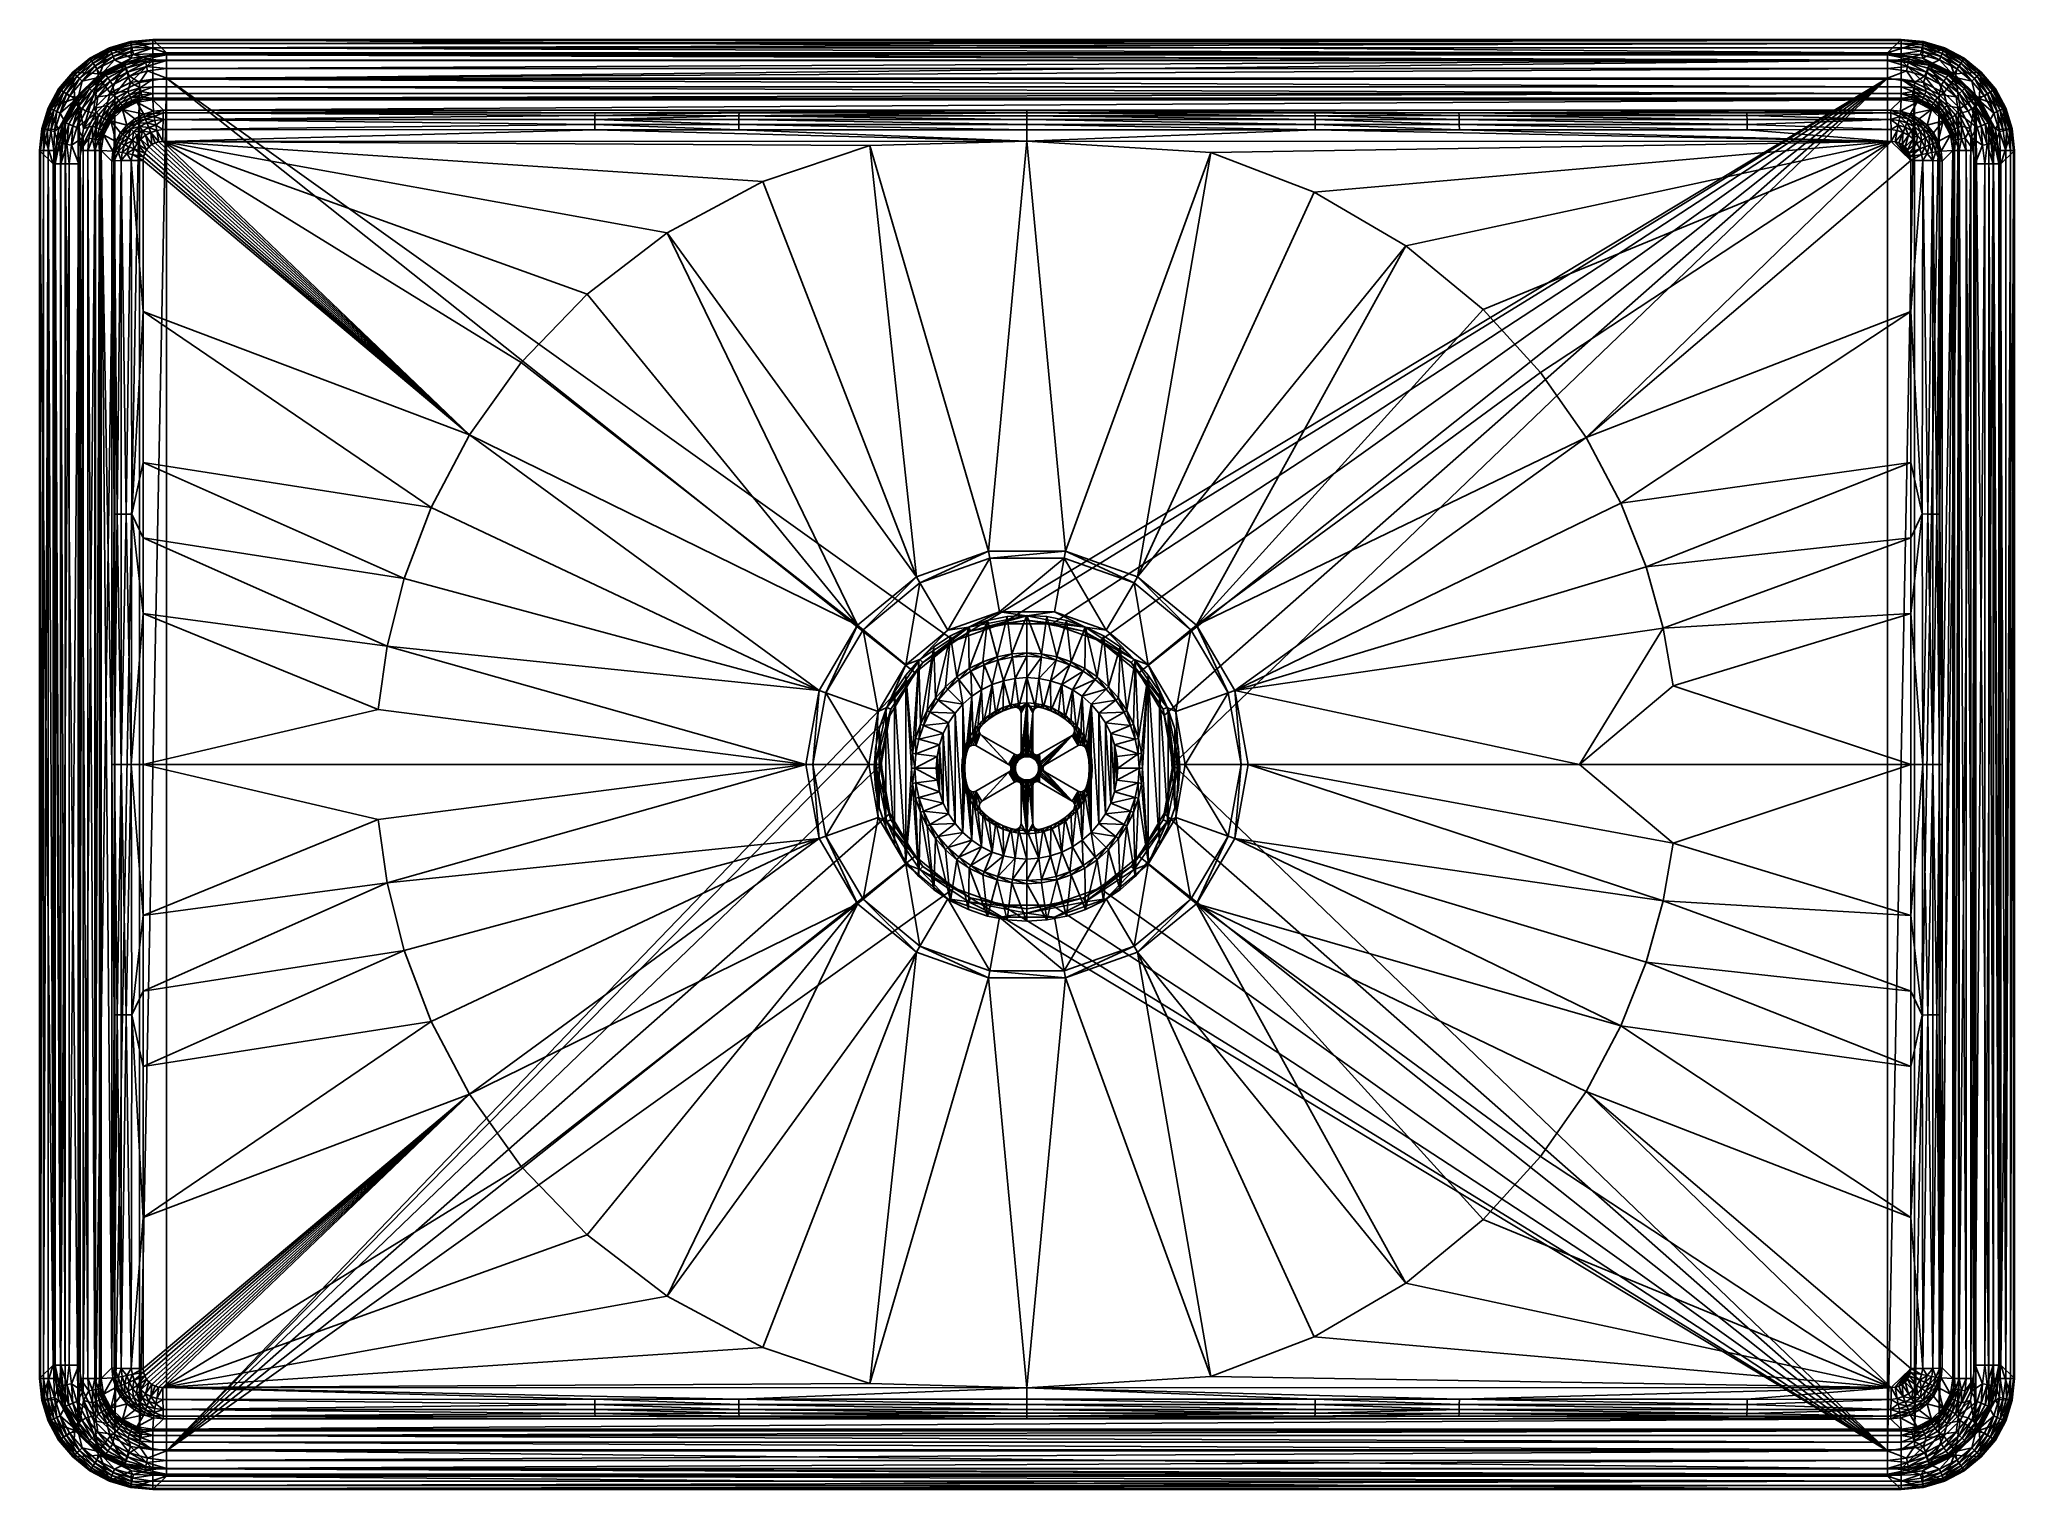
# Model space of a CAD drawing. Header units: centimetres. Extents: x 0 to 62, y 0 to 45.5.
import ezdxf

# ---------------------------------------------------------------- set-up
doc = ezdxf.new("R2010")
doc.units = ezdxf.units.CM
doc.header["$MEASUREMENT"] = 0
doc.layers.add('SINKS', color=151, linetype='Continuous')

# ---------------------------------------------------------------- blocks, each defined once
blk = doc.blocks.new('szgc')
mesh = blk.add_polyface()
corners = [(-4.246, 1.138, 3.374), (-4.181, 1.732, 3.47), (-4.371, 1.171, 3.47), (-4.061, 1.682, 3.374), (-4.396, 0, 3.374), (-4.487, 0.591, 3.47), (-4.526, 0, 3.47), (-4.358, 0.574, 3.374), (-3.919, 2.263, 3.47), (-3.807, 2.198, 3.374), (-3.59, 2.755, 3.47), (-3.488, 2.676, 3.374), (-3.2, 3.2, 3.47), (-3.108, 3.108, 3.374), (-2.517, 2.517, 0.47), (-2.824, 2.167, 0.47), (-3.288, 1.362, 0.47), (-3.438, 0.921, 0.47), (-3.082, 1.78, 0.47), (-3.529, 0.465, 0.47), (-3.559, 0, 0.47), (-2.676, 3.488, 3.374), (-2.755, 3.59, 3.47), (-5.949, -0.783, 3.47), (-5.949, 0.783, 3.47), (-6, 0, 3.47), (-5.796, -1.553, 3.47), (-5.796, 1.553, 3.47), (-5.543, -2.296, 3.47), (-5.543, 2.296, 3.47), (-5.196, -3, 3.47), (-5.196, 3, 3.47), (-4.76, -3.653, 3.47), (-4.76, 3.653, 3.47), (-4.243, 4.243, 3.47), (-3.653, 4.76, 3.47), (-3, 5.196, 3.47), (-2.296, 5.543, 3.47), (-3.438, -0.921, 0.47), (-3.288, -1.362, 0.47), (-3.082, -1.78, 0.47), (-2.824, -2.167, 0.47), (-2.517, -2.517, 0.47)]
mesh.append_faces([[corners[k] for k in face] for face in [(23, 24, 25)]], dxfattribs={"vtx0": -1})
mesh.append_faces([[corners[k] for k in face] for face in [(14, 11, 15), (11, 14, 13), (16, 0, 17), (0, 16, 3), (18, 3, 16), (3, 18, 9), (19, 4, 20), (4, 19, 7), (17, 7, 19), (7, 17, 0), (15, 9, 18), (9, 15, 11), (24, 26, 27), (27, 28, 29), (29, 30, 31), (31, 32, 33), (33, 5, 34), (5, 33, 6), (34, 1, 35), (35, 10, 36), (36, 22, 37), (19, 38, 17), (17, 39, 16), (16, 40, 18), (18, 41, 15), (15, 42, 14)]], dxfattribs={"vtx0": -1, "vtx1": -1})
mesh.append_faces([[corners[k] for k in face] for face in [(0, 1, 2), (1, 0, 3), (4, 5, 6), (5, 4, 7), (7, 2, 5), (2, 7, 0), (3, 8, 1), (8, 3, 9), (9, 10, 8), (10, 9, 11), (11, 12, 10), (12, 11, 13), (14, 21, 13), (13, 22, 12), (22, 13, 21), (34, 5, 2), (34, 2, 1), (35, 1, 8), (35, 8, 10), (36, 10, 12), (36, 12, 22)]], dxfattribs={"vtx0": -1, "vtx2": -1})
mesh = blk.add_polyface()
corners = [(-1.682, 4.061, 3.374), (-1.171, 4.371, 3.47), (-1.732, 4.181, 3.47), (-1.138, 4.246, 3.374), (-0.574, 4.358, 3.374), (0, 4.526, 3.47), (-0.591, 4.487, 3.47), (0, 4.396, 3.374), (-2.198, 3.807, 3.374), (-2.263, 3.919, 3.47), (-2.676, 3.488, 3.374), (-2.755, 3.59, 3.47), (-1.78, 3.082, 0.47), (-1.362, 3.288, 0.47), (-0.921, 3.438, 0.47), (-0.465, 3.529, 0.47), (0, 3.559, 0.47), (-2.517, 2.517, 0.47), (-2.167, 2.824, 0.47), (-2.296, 5.543, 3.47), (-1.553, 5.796, 3.47), (-0.783, 5.949, 3.47), (0, 6, 3.47), (-2.517, -2.517, 0.47), (-2.441, 0, 0.47), (-2.42, 0.319, 0.47), (-2.358, 0.632, 0.47), (-2.255, 0.934, 0.47), (-2.114, 1.221, 0.47), (-1.937, 1.486, 0.47), (-1.726, 1.726, 0.47), (-1.486, 1.937, 0.47), (-1.221, 2.114, 0.47), (-0.934, 2.255, 0.47), (-0.632, 2.358, 0.47), (-0.319, 2.42, 0.47), (0, 2.441, 0.47)]
mesh.append_faces([[corners[k] for k in face] for face in [(19, 9, 20), (20, 1, 21), (21, 6, 22), (17, 25, 18), (25, 17, 24), (18, 28, 12), (12, 30, 13), (13, 32, 14), (14, 34, 15), (15, 35, 16)]], dxfattribs={"vtx0": -1, "vtx1": -1})
mesh.append_faces([[corners[k] for k in face] for face in [(17, 23, 24)]], dxfattribs={"vtx0": -1, "vtx1": -1, "vtx2": -1})
mesh.append_faces([[corners[k] for k in face] for face in [(0, 1, 2), (1, 0, 3), (4, 5, 6), (5, 4, 7), (8, 2, 9), (2, 8, 0), (3, 6, 1), (6, 3, 4), (10, 9, 11), (9, 10, 8), (0, 12, 13), (12, 0, 8), (4, 14, 15), (14, 4, 3), (7, 15, 16), (15, 7, 4), (10, 17, 18), (8, 18, 12), (18, 8, 10), (3, 13, 14), (13, 3, 0), (19, 11, 9), (20, 9, 2), (20, 2, 1), (21, 1, 6), (22, 6, 5), (18, 25, 26), (18, 26, 27), (18, 27, 28), (12, 28, 29), (12, 29, 30), (13, 30, 31), (13, 31, 32), (14, 32, 33), (14, 33, 34), (15, 34, 35), (16, 35, 36)]], dxfattribs={"vtx0": -1, "vtx2": -1})
mesh = blk.add_polyface()
corners = [(0.574, 4.358, 3.374), (0, 4.526, 3.47), (0, 4.396, 3.374), (0.574, 4.488, 3.47), (1.682, 4.061, 3.374), (0.921, 3.438, 0.47), (1.362, 3.288, 0.47), (1.138, 4.246, 3.374), (2.198, 3.807, 3.374), (1.78, 3.082, 0.47), (3.108, 3.108, 3.374), (2.167, 2.824, 0.47), (2.517, 2.517, 0.47), (2.676, 3.488, 3.374), (0.465, 3.529, 0.47), (0, 3.559, 0.47), (1.171, 4.371, 3.47), (1.732, 4.181, 3.47), (2.263, 3.919, 3.47), (2.755, 3.59, 3.47), (0, 6, 3.47), (0.783, 5.949, 3.47), (1.553, 5.796, 3.47), (2.296, 5.543, 3.47), (0, 2.441, 0.47), (0.319, 2.42, 0.47), (0.632, 2.358, 0.47), (0.934, 2.255, 0.47), (1.221, 2.114, 0.47), (1.486, 1.937, 0.47), (1.726, 1.726, 0.47), (1.937, 1.486, 0.47), (2.114, 1.221, 0.47), (2.255, 0.934, 0.47), (2.358, 0.632, 0.47), (2.42, 0.319, 0.47), (2.441, 0, 0.47)]
mesh.append_faces([[corners[k] for k in face] for face in [(0, 1, 2), (1, 0, 3), (7, 3, 0), (3, 7, 16), (8, 17, 4), (17, 8, 18), (13, 18, 8), (18, 13, 19), (4, 16, 7), (16, 4, 17), (20, 3, 21), (21, 16, 22), (22, 17, 23), (15, 25, 14), (14, 26, 5), (5, 27, 6), (6, 29, 9), (9, 31, 11), (11, 33, 12)]], dxfattribs={"vtx0": -1, "vtx1": -1})
mesh.append_faces([[corners[k] for k in face] for face in [(4, 5, 6), (5, 4, 7), (8, 6, 9), (6, 8, 4), (10, 11, 12), (11, 10, 13), (7, 14, 5), (14, 7, 0), (0, 15, 14), (15, 0, 2), (13, 9, 11), (9, 13, 8), (20, 1, 3), (21, 3, 16), (22, 16, 17), (23, 17, 18), (23, 18, 19), (15, 24, 25), (14, 25, 26), (5, 26, 27), (6, 27, 28), (6, 28, 29), (9, 29, 30), (9, 30, 31), (11, 31, 32), (11, 32, 33), (12, 33, 34), (12, 34, 35), (12, 35, 36)]], dxfattribs={"vtx0": -1, "vtx2": -1})
mesh = blk.add_polyface()
corners = [(4.358, 0.574, 3.374), (3.438, 0.921, 0.47), (3.529, 0.465, 0.47), (4.246, 1.138, 3.374), (3.807, 2.198, 3.374), (2.824, 2.167, 0.47), (3.082, 1.78, 0.47), (3.488, 2.676, 3.374), (4.061, 1.682, 3.374), (3.288, 1.362, 0.47), (3.559, 0, 0.47), (4.396, 0, 3.374), (2.517, 2.517, 0.47), (3.108, 3.108, 3.374), (2.755, 3.59, 3.47), (2.676, 3.488, 3.374), (3.2, 3.2, 3.47), (3.59, 2.755, 3.47), (3.919, 2.263, 3.47), (2.296, 5.543, 3.47), (3, 5.196, 3.47), (3.653, 4.76, 3.47), (4.243, 4.243, 3.47), (4.181, 1.732, 3.47), (4.371, 1.171, 3.47), (4.76, 3.653, 3.47), (4.487, 0.591, 3.47), (4.526, 0, 3.47), (5.196, -3, 3.47), (5.196, 3, 3.47), (5.543, -2.296, 3.47), (5.543, 2.296, 3.47), (5.796, -1.553, 3.47), (5.796, 1.553, 3.47), (5.949, -0.783, 3.47), (5.949, 0.783, 3.47), (6, 0, 3.47), (2.824, -2.167, 0.47), (3.082, -1.78, 0.47), (3.288, -1.362, 0.47), (3.438, -0.921, 0.47), (3.529, -0.465, 0.47)]
mesh.append_faces([[corners[k] for k in face] for face in [(35, 34, 36), (2, 41, 10)]], dxfattribs={"vtx0": -1})
mesh.append_faces([[corners[k] for k in face] for face in [(0, 10, 11), (10, 0, 2), (13, 14, 15), (14, 13, 16), (7, 16, 13), (16, 7, 17), (4, 17, 7), (17, 4, 18), (19, 14, 20), (20, 16, 21), (21, 18, 22), (22, 24, 25), (25, 28, 29), (29, 30, 31), (31, 32, 33), (33, 34, 35), (8, 18, 4), (18, 8, 23), (0, 24, 3), (24, 0, 26), (3, 23, 8), (23, 3, 24), (11, 26, 0), (26, 11, 27), (12, 37, 5), (5, 38, 6), (6, 39, 9), (9, 40, 1), (1, 41, 2)]], dxfattribs={"vtx0": -1, "vtx1": -1})
mesh.append_faces([[corners[k] for k in face] for face in [(0, 1, 2), (1, 0, 3), (4, 5, 6), (5, 4, 7), (8, 6, 9), (6, 8, 4), (3, 9, 1), (9, 3, 8), (7, 12, 5), (12, 7, 13), (20, 14, 16), (21, 16, 17), (21, 17, 18), (22, 18, 23), (22, 23, 24), (25, 24, 26), (25, 26, 27)]], dxfattribs={"vtx0": -1, "vtx2": -1})
mesh = blk.add_polyface()
corners = [(-3.2, -3.2, 3.47), (-3.488, -2.676, 3.374), (-3.59, -2.755, 3.47), (-3.108, -3.108, 3.374), (-3.919, -2.263, 3.47), (-4.061, -1.682, 3.374), (-4.181, -1.732, 3.47), (-3.807, -2.198, 3.374), (-2.755, -3.59, 3.47), (-2.676, -3.488, 3.374), (-4.246, -1.138, 3.374), (-4.371, -1.171, 3.47), (-4.487, -0.591, 3.47), (-4.396, 0, 3.374), (-4.526, 0, 3.47), (-4.358, -0.574, 3.374), (-3.529, -0.465, 0.47), (-3.559, 0, 0.47), (-3.288, -1.362, 0.47), (-3.438, -0.921, 0.47), (-3.082, -1.78, 0.47), (-2.824, -2.167, 0.47), (-2.517, -2.517, 0.47), (-5.949, 0.783, 3.47), (-5.949, -0.783, 3.47), (-5.796, -1.553, 3.47), (-5.796, 1.553, 3.47), (-5.543, -2.296, 3.47), (-5.543, 2.296, 3.47), (-5.196, -3, 3.47), (-5.196, 3, 3.47), (-4.76, -3.653, 3.47), (-4.76, 3.653, 3.47), (-4.243, -4.243, 3.47), (-3.653, -4.76, 3.47), (-3, -5.196, 3.47), (-2.296, -5.543, 3.47), (-3.529, 0.465, 0.47), (-3.438, 0.921, 0.47), (-3.288, 1.362, 0.47), (-3.082, 1.78, 0.47), (-2.824, 2.167, 0.47)]
mesh.append_faces([[corners[k] for k in face] for face in [(16, 37, 17)]], dxfattribs={"vtx0": -1})
mesh.append_faces([[corners[k] for k in face] for face in [(0, 1, 2), (1, 0, 3), (4, 5, 6), (5, 4, 7), (8, 3, 0), (3, 8, 9), (6, 10, 11), (10, 6, 5), (12, 13, 14), (13, 12, 15), (11, 15, 12), (15, 11, 10), (2, 7, 4), (7, 2, 1), (14, 31, 12), (12, 33, 11), (11, 33, 6), (6, 34, 4), (4, 34, 2), (2, 35, 0), (0, 35, 8)]], dxfattribs={"vtx0": -1, "vtx1": -1})
mesh.append_faces([[corners[k] for k in face] for face in [(32, 31, 14)]], dxfattribs={"vtx0": -1, "vtx1": -1, "vtx2": -1})
mesh.append_faces([[corners[k] for k in face] for face in [(16, 13, 15), (13, 16, 17), (18, 10, 5), (10, 18, 19), (20, 5, 7), (5, 20, 18), (19, 15, 10), (15, 19, 16), (21, 7, 1), (7, 21, 20), (22, 1, 3), (1, 22, 21), (23, 24, 25), (26, 25, 27), (28, 27, 29), (30, 29, 31), (12, 31, 33), (6, 33, 34), (2, 34, 35), (8, 35, 36), (37, 16, 19), (38, 19, 18), (39, 18, 20), (40, 20, 21), (41, 21, 22)]], dxfattribs={"vtx0": -1, "vtx2": -1})
mesh = blk.add_polyface()
corners = [(3.2, -3.2, 3.47), (3.488, -2.676, 3.374), (3.108, -3.108, 3.374), (3.59, -2.755, 3.47), (2.755, -3.59, 3.47), (2.676, -3.488, 3.374), (2.517, -2.517, 0.47), (2.824, -2.167, 0.47), (4.358, -0.574, 3.374), (3.438, -0.921, 0.47), (4.246, -1.138, 3.374), (3.529, -0.465, 0.47), (4.396, 0, 3.374), (3.559, 0, 0.47), (3.288, -1.362, 0.47), (4.061, -1.682, 3.374), (3.807, -2.198, 3.374), (3.082, -1.78, 0.47), (2.296, -5.543, 3.47), (3, -5.196, 3.47), (3.653, -4.76, 3.47), (3.919, -2.263, 3.47), (4.243, -4.243, 3.47), (4.181, -1.732, 3.47), (4.371, -1.171, 3.47), (4.76, -3.653, 3.47), (4.487, -0.591, 3.47), (4.526, 0, 3.47), (4.76, 3.653, 3.47), (5.196, -3, 3.47), (5.196, 3, 3.47), (5.543, -2.296, 3.47), (5.543, 2.296, 3.47), (5.796, -1.553, 3.47), (5.796, 1.553, 3.47), (5.949, -0.783, 3.47), (2.517, 2.517, 0.47), (2.824, 2.167, 0.47), (3.082, 1.78, 0.47), (3.288, 1.362, 0.47), (3.438, 0.921, 0.47)]
mesh.append_faces([[corners[k] for k in face] for face in [(1, 6, 2), (6, 1, 7), (8, 9, 10), (9, 8, 11), (12, 11, 8), (11, 12, 13), (10, 14, 15), (14, 10, 9), (16, 7, 1), (7, 16, 17), (15, 17, 16), (17, 15, 14), (4, 19, 0), (0, 20, 3), (3, 20, 21), (21, 22, 23), (23, 22, 24), (24, 25, 26), (26, 25, 27)]], dxfattribs={"vtx0": -1, "vtx1": -1})
mesh.append_faces([[corners[k] for k in face] for face in [(28, 27, 25)]], dxfattribs={"vtx0": -1, "vtx1": -1, "vtx2": -1})
mesh.append_faces([[corners[k] for k in face] for face in [(0, 1, 2), (1, 0, 3), (4, 2, 5), (2, 4, 0), (6, 5, 2), (4, 18, 19), (0, 19, 20), (21, 20, 22), (24, 22, 25), (28, 25, 29), (30, 29, 31), (32, 31, 33), (34, 33, 35), (23, 10, 15), (10, 23, 24), (21, 15, 16), (15, 21, 23), (26, 12, 8), (12, 26, 27), (3, 16, 1), (16, 3, 21), (24, 8, 10), (8, 24, 26), (36, 6, 7), (37, 7, 17), (38, 17, 14), (39, 14, 9), (40, 9, 11)]], dxfattribs={"vtx0": -1, "vtx2": -1})
mesh = blk.add_polyface()
corners = [(-1.56, 2.033, 0.45), (-1.812, 1.812, 0.1), (-1.56, 2.033, 0.1), (-1.812, 1.812, 0.45), (-0.663, 2.475, 0.1), (-0.335, 2.541, 0.45), (-0.663, 2.475, 0.45), (-0.981, 2.368, 0.1), (-0.981, 2.368, 0.45), (-1.281, 2.219, 0.45), (-1.281, 2.219, 0.1), (-0.663, 2.475, 0), (-0.335, 2.541, 0.1), (-1.56, 2.033, 0), (-1.281, 2.219, 0), (-0.981, 2.368, 0), (-1.812, 1.812, 0), (-0.477, 2.397, 0.1), (-0.634, 2.365, 0), (-0.477, 2.397, 0), (-0.634, 2.365, 0.1), (-1.224, 2.121, 0.1), (-1.491, 1.943, 0), (-1.224, 2.121, 0), (-1.491, 1.943, 0.1), (-1.732, 1.732, 0), (-1.732, 1.732, 0.1), (-0.937, 2.262, 0.1), (-0.937, 2.262, 0), (-1.837, 1.611, 0.1), (-1.837, 1.611, 0), (-1.776, 1.288, 0.1), (-0.495, 0.549, 0), (-1.776, 1.288, 0), (-1.875, 1.528, 0.1), (-0.466, 2.515, 0.1), (-1.841, 1.352, 0.1), (-1.841, 1.352, 0)]
mesh.append_faces([[corners[k] for k in face] for face in [(36, 33, 37)]], dxfattribs={"vtx0": -1})
mesh.append_faces([[corners[k] for k in face] for face in [(25, 29, 30), (29, 25, 26), (1, 26, 2), (2, 24, 10), (10, 21, 7), (7, 27, 4), (4, 20, 35)]], dxfattribs={"vtx0": -1, "vtx1": -1})
mesh.append_faces([[corners[k] for k in face] for face in [(0, 1, 2), (6, 7, 4), (9, 2, 10), (8, 10, 7)]], dxfattribs={"vtx0": -1, "vtx1": -1, "vtx2": -1})
mesh.append_faces([[corners[k] for k in face] for face in [(1, 0, 3), (4, 5, 6), (7, 6, 8), (2, 9, 0), (10, 8, 9), (11, 12, 4), (10, 13, 14), (13, 10, 2), (7, 14, 15), (14, 7, 10), (2, 16, 13), (16, 2, 1), (4, 15, 11), (15, 4, 7), (17, 18, 19), (18, 17, 20), (21, 22, 23), (22, 21, 24), (24, 25, 22), (25, 24, 26), (27, 23, 28), (23, 27, 21), (20, 28, 18), (28, 20, 27), (31, 32, 33), (1, 34, 29), (1, 29, 26), (2, 26, 24), (10, 24, 21), (7, 21, 27), (4, 27, 20), (35, 20, 17), (33, 36, 31)]], dxfattribs={"vtx0": -1, "vtx2": -1})
mesh = blk.add_polyface()
corners = [(-0.335, 2.541, 0.45), (-0.466, 2.515, 0.1), (-0.335, 2.541, 0.1), (-0.663, 2.475, 0.1), (0, 2.563, 0.45), (-0.012, 2.564, 0.1), (0, 2.563, 0.1), (0, 0.569, 0.1), (0.074, 0.565, 0.15), (0, 0.569, 0.15), (-0.335, 2.541, 0), (-0.012, 2.564, 0), (0, 2.563, 0), (-0.466, 2.515, 0), (-0.663, 2.475, 0), (0.012, 2.564, 0.1), (0.012, 2.564, 0), (0.074, 0.565, 0), (0, 0.569, 0), (-0.228, 2.182, 0.1), (-0.228, 0.703, 0), (-0.228, 0.703, 0.1), (-0.228, 2.182, 0), (-0.477, 2.397, 0.1), (-0.388, 2.383, 0.1), (-0.31, 2.338, 0.1), (-0.254, 2.268, 0.1), (-0.218, 0.526, 0.1), (-0.147, 0.55, 0.1), (-0.074, 0.565, 0.1), (0.059, 0.566, 0.1), (-0.248, 0.61, 0.1), (-0.228, 0.521, 0.1), (-0.388, 2.383, 0), (-0.31, 2.338, 0), (-0.477, 2.397, 0), (-0.254, 2.268, 0), (-0.313, 0.543, 0), (-0.248, 0.61, 0)]
mesh.append_faces([[corners[k] for k in face] for face in [(3, 2, 1)]])
mesh.append_faces([[corners[k] for k in face] for face in [(25, 33, 34), (33, 25, 24), (24, 35, 33), (25, 36, 26), (36, 25, 34), (22, 26, 36), (37, 31, 38), (21, 38, 31)]], dxfattribs={"vtx0": -1})
mesh.append_faces([[corners[k] for k in face] for face in [(1, 0, 3), (13, 2, 14), (19, 20, 21), (20, 19, 22), (1, 24, 2), (2, 25, 5), (5, 7, 6), (6, 30, 15), (31, 32, 21), (21, 27, 19), (26, 22, 19), (38, 21, 20)]], dxfattribs={"vtx0": -1, "vtx1": -1})
mesh.append_faces([[corners[k] for k in face] for face in [(4, 5, 6), (5, 4, 2), (5, 19, 27), (5, 27, 28), (5, 28, 29), (5, 29, 7), (6, 7, 30), (21, 32, 27)]], dxfattribs={"vtx0": -1, "vtx1": -1, "vtx2": -1})
mesh.append_faces([[corners[k] for k in face] for face in [(0, 1, 2), (2, 4, 0), (7, 8, 9), (5, 10, 11), (10, 5, 2), (6, 11, 12), (11, 6, 5), (2, 13, 10), (15, 12, 16), (12, 15, 6), (7, 17, 18), (1, 23, 24), (2, 24, 25), (5, 25, 26), (5, 26, 19), (35, 24, 23)]], dxfattribs={"vtx0": -1, "vtx2": -1})
mesh = blk.add_polyface()
corners = [(0.228, 0.703, 0), (0.248, 0.61, 0.1), (0.248, 0.61, 0), (0.228, 0.703, 0.1), (0.313, 0.543, 0.1), (0.313, 0.543, 0), (1.812, 1.812, 0.45), (1.56, 2.033, 0.1), (1.812, 1.812, 0.1), (1.56, 2.033, 0.45), (1.281, 2.219, 0.1), (1.281, 2.219, 0.45), (0.074, 0.565, 0.15), (0.059, 0.566, 0.1), (0.074, 0.565, 0.1), (0.147, 0.55, 0.15), (0.147, 0.55, 0.1), (1.56, 2.033, 0), (1.812, 1.812, 0), (1.281, 2.219, 0), (2.004, 0.894, 0.1), (0.723, 0.154, 0), (2.004, 0.894, 0), (0.074, 0.565, 0), (0, 0.569, 0.1), (0.147, 0.55, 0), (1.732, 1.732, 0.1), (1.491, 1.943, 0), (1.732, 1.732, 0), (1.491, 1.943, 0.1), (1.796, 1.31, 0.1), (1.776, 1.288, 0), (1.776, 1.288, 0.1), (0.495, 0.549, 0.1), (0.495, 0.549, 0), (0.228, 2.182, 0), (0.228, 2.182, 0.1), (1.224, 2.121, 0.1), (0.937, 2.262, 0), (1.224, 2.121, 0), (1.837, 1.611, 0), (0.228, 0.521, 0.1), (0.515, 0.24, 0.1), (0.526, 0.218, 0.1), (0.723, 0.154, 0.1), (0.012, 2.564, 0.1), (0.218, 0.526, 0.1)]
mesh.append_faces([[corners[k] for k in face] for face in [(36, 41, 3)]])
mesh.append_faces([[corners[k] for k in face] for face in [(0, 1, 2), (2, 4, 5), (4, 2, 1), (41, 1, 3)]], dxfattribs={"vtx0": -1})
mesh.append_faces([[corners[k] for k in face] for face in [(1, 0, 3), (30, 31, 32), (35, 3, 0), (3, 35, 36), (40, 26, 28), (33, 42, 32), (36, 46, 41), (10, 29, 7), (7, 26, 8)]], dxfattribs={"vtx0": -1, "vtx1": -1})
mesh.append_faces([[corners[k] for k in face] for face in [(6, 7, 8), (9, 10, 7), (15, 14, 16), (32, 42, 43), (45, 13, 36), (36, 13, 14), (36, 14, 16), (36, 16, 46)]], dxfattribs={"vtx0": -1, "vtx1": -1, "vtx2": -1})
mesh.append_faces([[corners[k] for k in face] for face in [(7, 6, 9), (10, 9, 11), (12, 13, 14), (14, 15, 12), (8, 17, 18), (17, 8, 7), (7, 19, 17), (19, 7, 10), (20, 21, 22), (23, 24, 14), (14, 25, 23), (25, 14, 16), (26, 27, 28), (27, 26, 29), (33, 31, 34), (31, 33, 32), (37, 38, 39), (29, 39, 27), (39, 29, 37), (32, 44, 20), (10, 37, 29), (7, 29, 26)]], dxfattribs={"vtx0": -1, "vtx2": -1})
mesh = blk.add_polyface()
corners = [(0.981, 2.368, 0.45), (0.663, 2.475, 0.1), (0.981, 2.368, 0.1), (0.663, 2.475, 0.45), (1.281, 2.219, 0.45), (1.281, 2.219, 0.1), (0.335, 2.541, 0.45), (0.012, 2.564, 0.1), (0.335, 2.541, 0.1), (0, 2.563, 0.1), (0, 2.563, 0.45), (0.466, 2.515, 0.1), (0.466, 2.515, 0), (0.663, 2.475, 0), (0.335, 2.541, 0), (0.981, 2.368, 0), (0.012, 2.564, 0), (1.281, 2.219, 0), (0.25, 2.271, 0), (0.228, 2.182, 0.1), (0.228, 2.182, 0), (0.25, 2.271, 0.1), (0.306, 2.343, 0), (0.306, 2.343, 0.1), (0.386, 2.388, 0.1), (0.386, 2.388, 0), (0.477, 2.397, 0.1), (0.477, 2.397, 0), (0.937, 2.262, 0), (1.224, 2.121, 0.1), (0.937, 2.262, 0.1), (0.634, 2.365, 0.1), (0.634, 2.365, 0)]
mesh.append_faces([[corners[k] for k in face] for face in [(8, 1, 11)]])
mesh.append_faces([[corners[k] for k in face] for face in [(19, 18, 21), (22, 21, 18), (21, 22, 23), (24, 22, 25), (22, 24, 23), (25, 26, 24)]], dxfattribs={"vtx0": -1})
mesh.append_faces([[corners[k] for k in face] for face in [(11, 3, 8), (12, 1, 14), (18, 19, 20), (7, 21, 8), (8, 24, 11), (11, 26, 1), (1, 30, 2), (2, 29, 5)]], dxfattribs={"vtx0": -1, "vtx1": -1})
mesh.append_faces([[corners[k] for k in face] for face in [(0, 1, 2), (4, 2, 5), (6, 7, 8), (7, 6, 9)]], dxfattribs={"vtx0": -1, "vtx1": -1, "vtx2": -1})
mesh.append_faces([[corners[k] for k in face] for face in [(1, 0, 3), (2, 4, 0), (9, 6, 10), (3, 11, 1), (8, 3, 6), (1, 12, 13), (14, 1, 8), (2, 13, 15), (13, 2, 1), (8, 16, 14), (16, 8, 7), (5, 15, 17), (15, 5, 2), (26, 25, 27), (28, 29, 30), (31, 27, 32), (27, 31, 26), (30, 32, 28), (32, 30, 31), (7, 19, 21), (8, 21, 23), (8, 23, 24), (11, 24, 26), (1, 26, 31), (1, 31, 30), (2, 30, 29)]], dxfattribs={"vtx0": -1, "vtx2": -1})
mesh = blk.add_polyface()
corners = [(2.263, -3.919, 3.47), (2.676, -3.488, 3.374), (2.198, -3.807, 3.374), (2.755, -3.59, 3.47), (1.732, -4.181, 3.47), (1.682, -4.061, 3.374), (1.171, -4.371, 3.47), (1.138, -4.246, 3.374), (1.78, -3.082, 0.47), (1.362, -3.288, 0.47), (0, -4.396, 3.374), (0.465, -3.529, 0.47), (0, -3.559, 0.47), (0.574, -4.358, 3.374), (0.921, -3.438, 0.47), (2.167, -2.824, 0.47), (2.517, -2.517, 0.47), (0.574, -4.488, 3.47), (0, -4.526, 3.47), (0, -6, 3.47), (0.783, -5.949, 3.47), (1.553, -5.796, 3.47), (2.296, -5.543, 3.47), (0, -2.441, 0.47), (0.319, -2.42, 0.47), (0.632, -2.358, 0.47), (0.934, -2.255, 0.47), (1.221, -2.114, 0.47), (1.486, -1.937, 0.47), (1.726, -1.726, 0.47), (1.937, -1.486, 0.47), (2.114, -1.221, 0.47), (2.255, -0.934, 0.47), (2.358, -0.632, 0.47), (2.42, -0.319, 0.47), (2.441, 0, 0.47), (2.517, 2.517, 0.47)]
mesh.append_faces([[corners[k] for k in face] for face in [(17, 10, 18), (10, 17, 13), (18, 20, 17), (17, 20, 6), (6, 21, 4), (4, 22, 0), (0, 22, 3), (6, 13, 17), (13, 6, 7), (23, 11, 24), (24, 11, 25), (25, 14, 26), (26, 9, 27), (27, 9, 28), (28, 8, 29), (29, 8, 30), (30, 15, 31), (31, 15, 32), (32, 16, 33), (33, 16, 34), (34, 16, 35)]], dxfattribs={"vtx0": -1, "vtx1": -1})
mesh.append_faces([[corners[k] for k in face] for face in [(36, 35, 16)]], dxfattribs={"vtx0": -1, "vtx1": -1, "vtx2": -1})
mesh.append_faces([[corners[k] for k in face] for face in [(0, 1, 2), (1, 0, 3), (4, 2, 5), (2, 4, 0), (6, 5, 7), (5, 6, 4), (5, 8, 9), (8, 5, 2), (10, 11, 12), (11, 10, 13), (7, 9, 14), (9, 7, 5), (2, 15, 8), (15, 2, 1), (1, 16, 15), (18, 19, 20), (6, 20, 21), (4, 21, 22), (13, 14, 11), (14, 13, 7), (23, 12, 11), (25, 11, 14), (26, 14, 9), (28, 9, 8), (30, 8, 15), (32, 15, 16)]], dxfattribs={"vtx0": -1, "vtx2": -1})
mesh = blk.add_polyface()
corners = [(-2.321, 1.077, 0.1), (-2.368, 0.981, 0.45), (-2.368, 0.981, 0.1), (-2.219, 1.281, 0.45), (-2.226, 1.271, 0.1), (-2.219, 1.281, 0.1), (-2.411, 0.854, 0.1), (-2.033, 1.56, 0.1), (-1.812, 1.812, 0.45), (-2.033, 1.56, 0.45), (-1.945, 1.661, 0.1), (-1.812, 1.812, 0.1), (-2.214, 1.292, 0.1), (-2.368, 0.981, 0), (-2.219, 1.281, 0), (-2.226, 1.271, 0), (-2.321, 1.077, 0), (-2.214, 1.292, 0), (-2.033, 1.56, 0), (-1.945, 1.661, 0), (-1.812, 1.812, 0), (-1.875, 1.528, 0.1), (-1.876, 1.437, 0.1), (-2.314, 0.785, 0.1), (-2.258, 0.855, 0.1), (-2.18, 0.9, 0.1), (-2.091, 0.914, 0.1), (-2.004, 0.894, 0.1), (-1.841, 1.352, 0.1), (-1.837, 1.611, 0), (-1.875, 1.528, 0), (-1.837, 1.611, 0.1), (-1.876, 1.437, 0), (-1.841, 1.352, 0)]
mesh.append_faces([[corners[k] for k in face] for face in [(29, 21, 30), (32, 28, 33), (28, 32, 22), (30, 22, 32), (22, 30, 21)]], dxfattribs={"vtx0": -1})
mesh.append_faces([[corners[k] for k in face] for face in [(1, 0, 3), (3, 12, 9), (6, 13, 2), (14, 4, 15), (4, 14, 5), (16, 2, 13), (2, 16, 0), (0, 15, 4), (17, 5, 14), (5, 17, 12), (18, 12, 17), (12, 18, 7), (19, 7, 18), (7, 19, 10), (10, 20, 11), (10, 21, 11), (21, 10, 22), (0, 23, 4), (4, 25, 5), (5, 25, 12), (12, 25, 7), (7, 27, 10), (22, 27, 28), (21, 29, 31)]], dxfattribs={"vtx0": -1, "vtx1": -1})
mesh.append_faces([[corners[k] for k in face] for face in [(0, 1, 2), (3, 0, 4), (3, 4, 5), (1, 6, 2), (8, 7, 10), (8, 10, 11), (12, 3, 5), (9, 12, 7), (10, 27, 22)]], dxfattribs={"vtx0": -1, "vtx1": -1, "vtx2": -1})
mesh.append_faces([[corners[k] for k in face] for face in [(7, 8, 9), (0, 16, 15), (10, 19, 20), (4, 23, 24), (4, 24, 25), (7, 25, 26), (7, 26, 27)]], dxfattribs={"vtx0": -1, "vtx2": -1})
mesh = blk.add_polyface()
corners = [(2.033, 1.56, 0.45), (2.219, 1.281, 0.1), (2.219, 1.281, 0.45), (2.214, 1.292, 0.1), (2.033, 1.56, 0.1), (1.812, 1.812, 0.45), (1.945, 1.661, 0.1), (1.812, 1.812, 0.1), (2.219, 1.281, 0), (2.214, 1.292, 0), (2.033, 1.56, 0), (1.945, 1.661, 0), (1.812, 1.812, 0), (1.83, 1.358, 0.1), (1.814, 1.333, 0), (1.814, 1.333, 0.1), (1.83, 1.358, 0), (1.857, 1.556, 0.1), (1.862, 1.527, 0), (1.862, 1.527, 0.1), (1.857, 1.556, 0), (1.776, 1.288, 0), (1.796, 1.31, 0.1), (1.796, 1.31, 0), (1.863, 1.469, 0.1), (1.859, 1.44, 0), (1.859, 1.44, 0.1), (1.863, 1.469, 0), (1.852, 1.411, 0.1), (1.842, 1.384, 0), (1.842, 1.384, 0.1), (1.852, 1.411, 0), (1.864, 1.498, 0.1), (1.864, 1.498, 0), (1.848, 1.584, 0.1), (1.848, 1.584, 0), (1.732, 1.732, 0.1), (1.837, 1.611, 0), (1.837, 1.611, 0.1), (2.004, 0.894, 0.1)]
mesh.append_faces([[corners[k] for k in face] for face in [(0, 1, 2), (5, 4, 0), (8, 3, 9), (4, 9, 3), (9, 4, 10), (6, 10, 4), (10, 6, 11), (11, 7, 12), (13, 14, 15), (14, 13, 16), (17, 18, 19), (18, 17, 20), (21, 22, 23), (24, 25, 26), (25, 24, 27), (28, 29, 30), (29, 28, 31), (32, 27, 24), (27, 32, 33), (19, 33, 32), (33, 19, 18), (15, 23, 22), (23, 15, 14), (34, 20, 17), (20, 34, 35), (36, 37, 38), (30, 16, 13), (16, 30, 29), (38, 35, 34), (35, 38, 37), (6, 39, 4), (7, 38, 6), (26, 31, 28), (31, 26, 25)]], dxfattribs={"vtx0": -1, "vtx1": -1})
mesh.append_faces([[corners[k] for k in face] for face in [(1, 0, 3), (3, 0, 4), (4, 5, 6), (6, 5, 7), (32, 39, 6)]], dxfattribs={"vtx0": -1, "vtx1": -1, "vtx2": -1})
mesh.append_faces([[corners[k] for k in face] for face in [(11, 6, 7), (7, 36, 38), (6, 38, 34), (6, 34, 17), (6, 17, 19), (6, 19, 32)]], dxfattribs={"vtx0": -1, "vtx2": -1})
mesh = blk.add_polyface()
corners = [(2.091, 0.914, 0.1), (2.004, 0.894, 0), (2.091, 0.914, 0), (2.004, 0.894, 0.1), (2.258, 0.856, 0.1), (2.314, 0.785, 0), (2.314, 0.785, 0.1), (2.258, 0.856, 0), (2.18, 0.901, 0), (2.18, 0.901, 0.1), (2.475, 0.663, 0.45), (2.411, 0.854, 0.1), (2.475, 0.663, 0.1), (2.368, 0.981, 0.45), (2.368, 0.981, 0.1), (2.219, 1.281, 0.45), (2.226, 1.271, 0.1), (2.219, 1.281, 0.1), (2.214, 1.292, 0.1), (2.219, 1.281, 0), (2.365, 0.634, 0), (2.365, 0.634, 0.1), (2.368, 0.981, 0), (2.226, 1.271, 0), (2.475, 0.663, 0), (2.411, 0.854, 0), (1.776, 1.288, 0.1), (1.796, 1.31, 0.1), (1.814, 1.333, 0.1), (1.83, 1.358, 0.1), (1.842, 1.384, 0.1), (1.852, 1.411, 0.1), (1.859, 1.44, 0.1), (1.863, 1.469, 0.1), (1.864, 1.498, 0.1), (2.033, 1.56, 0.1), (2.428, 0.32, 0.1)]
mesh.append_faces([[corners[k] for k in face] for face in [(0, 1, 2), (5, 4, 7), (4, 8, 7), (8, 4, 9), (9, 2, 8), (2, 9, 0)]], dxfattribs={"vtx0": -1})
mesh.append_faces([[corners[k] for k in face] for face in [(4, 5, 6), (15, 14, 13), (18, 19, 17), (6, 20, 21), (20, 6, 5), (16, 22, 14), (22, 16, 23), (11, 24, 12), (24, 11, 25), (25, 14, 22), (17, 23, 16), (23, 17, 19), (26, 3, 27), (27, 3, 28), (28, 3, 29), (29, 3, 30), (30, 3, 31), (31, 3, 32), (32, 3, 33), (33, 3, 34), (35, 0, 18), (18, 4, 17), (17, 4, 16), (16, 4, 14), (14, 36, 11), (11, 36, 12)]], dxfattribs={"vtx0": -1, "vtx1": -1})
mesh.append_faces([[corners[k] for k in face] for face in [(10, 11, 12), (11, 13, 14), (14, 15, 16), (16, 15, 17)]], dxfattribs={"vtx0": -1, "vtx1": -1, "vtx2": -1})
mesh.append_faces([[corners[k] for k in face] for face in [(1, 0, 3), (11, 10, 13), (25, 11, 14), (35, 3, 0), (18, 0, 9), (18, 9, 4), (14, 4, 6), (14, 6, 21), (14, 21, 36)]], dxfattribs={"vtx0": -1, "vtx2": -1})
mesh = blk.add_polyface()
corners = [(-2.475, 0.663, 0.1), (-2.541, 0.335, 0.45), (-2.541, 0.335, 0.1), (-2.475, 0.663, 0.45), (-2.411, 0.854, 0.1), (-2.368, 0.981, 0.45), (-2.563, 0, 0.45), (-2.563, 0, 0.1), (-2.411, 0.854, 0), (-2.475, 0.663, 0), (-2.368, 0.981, 0), (-2.541, 0.335, 0), (-2.563, 0, 0), (-2.428, 0.32, 0), (-2.449, 0, 0.1), (-2.449, 0, 0), (-2.428, 0.32, 0.1), (-2.314, 0.785, 0), (-2.365, 0.634, 0.1), (-2.365, 0.634, 0), (-2.314, 0.785, 0.1), (-0.695, 0.138, 0.1), (-0.672, 0.116, 0), (-0.695, 0.138, 0), (-0.672, 0.116, 0.1), (-0.723, 0.154, 0.1), (-2.004, 0.894, 0), (-0.723, 0.154, 0), (-2.004, 0.894, 0.1), (-0.495, 0.549, 0), (-1.776, 1.288, 0.1), (-0.495, 0.549, 0.1), (-2.368, 0.981, 0.1), (-2.321, 1.077, 0.1), (-1.841, 1.352, 0.1), (-2.475, -0.663, 0.1), (-2.091, 0.914, 0.1), (-2.091, 0.914, 0), (-2.18, 0.9, 0), (-2.18, 0.9, 0.1), (-2.258, 0.855, 0), (-2.258, 0.855, 0.1)]
mesh.append_faces([[corners[k] for k in face] for face in [(26, 36, 37), (36, 38, 37), (38, 36, 39), (39, 40, 38), (40, 39, 41), (20, 40, 41)]], dxfattribs={"vtx0": -1})
mesh.append_faces([[corners[k] for k in face] for face in [(1, 0, 3), (3, 4, 5), (6, 2, 1), (8, 0, 9), (0, 8, 4), (9, 2, 11), (2, 9, 0), (11, 7, 12), (7, 11, 2), (13, 14, 15), (14, 13, 16), (17, 18, 19), (18, 17, 20), (19, 16, 13), (16, 19, 18), (4, 18, 32), (32, 18, 33), (34, 25, 30), (30, 25, 31), (2, 35, 0), (36, 26, 28), (40, 20, 17)]], dxfattribs={"vtx0": -1, "vtx1": -1})
mesh.append_faces([[corners[k] for k in face] for face in [(0, 1, 2), (4, 3, 0), (2, 6, 7)]], dxfattribs={"vtx0": -1, "vtx1": -1, "vtx2": -1})
mesh.append_faces([[corners[k] for k in face] for face in [(4, 8, 10), (21, 22, 23), (22, 21, 24), (25, 26, 27), (26, 25, 28), (25, 23, 27), (23, 25, 21), (29, 30, 31), (14, 4, 0), (4, 14, 16), (4, 16, 18), (33, 18, 20), (34, 28, 25)]], dxfattribs={"vtx0": -1, "vtx2": -1})
mesh = blk.add_polyface()
corners = [(2.541, 0.335, 0.45), (2.563, 0, 0.1), (2.563, 0, 0.45), (2.541, 0.335, 0.1), (2.475, 0.663, 0.45), (2.475, 0.663, 0.1), (0.526, 0.218, 0.15), (0.55, 0.147, 0.1), (0.55, 0.147, 0.15), (0.526, 0.218, 0.1), (0.569, 0, 0.1), (0.565, 0.063, 0.15), (0.565, 0.063, 0.1), (0.565, 0.074, 0.15), (0.565, 0.074, 0.1), (0.55, -0.147, 0.15), (0.565, -0.074, 0.15), (2.563, 0, 0), (2.541, 0.335, 0), (2.475, 0.663, 0), (0.723, 0.154, 0), (2.004, 0.894, 0.1), (0.723, 0.154, 0.1), (2.428, 0.32, 0.1), (2.449, 0, 0), (2.449, 0, 0.1), (2.428, 0.32, 0), (2.365, 0.634, 0.1), (2.365, 0.634, 0), (0.652, 0.091, 0), (0.652, 0.091, 0.1), (0.626, 0, 0.1), (0.626, 0, 0), (0.55, 0.147, 0), (0.565, 0.074, 0), (0.565, 0.063, 0), (0.526, 0.218, 0), (0.515, 0.24, 0.1), (0.526, -0.218, 0.1), (0.55, -0.147, 0.1), (0.565, -0.074, 0.1), (1.776, 1.288, 0.1), (2.541, -0.335, 0.1)]
mesh.append_faces([[corners[k] for k in face] for face in [(29, 22, 30), (29, 31, 32), (31, 29, 30)]], dxfattribs={"vtx0": -1})
mesh.append_faces([[corners[k] for k in face] for face in [(0, 1, 2), (4, 3, 0), (6, 7, 8), (8, 14, 13), (6, 15, 8), (8, 16, 13), (3, 17, 1), (17, 3, 18), (5, 18, 3), (18, 5, 19), (23, 24, 25), (24, 23, 26), (27, 26, 23), (26, 27, 28), (33, 14, 34), (14, 33, 7), (10, 35, 12), (12, 34, 14), (36, 7, 33), (7, 36, 9), (30, 10, 31), (5, 42, 3)]], dxfattribs={"vtx0": -1, "vtx1": -1})
mesh.append_faces([[corners[k] for k in face] for face in [(1, 0, 3), (3, 4, 5), (7, 6, 9), (10, 11, 12), (12, 13, 14), (14, 8, 7), (37, 38, 9), (9, 39, 7), (7, 40, 14), (41, 9, 7), (41, 7, 14), (41, 14, 12), (41, 12, 30), (30, 12, 10)]], dxfattribs={"vtx0": -1, "vtx1": -1, "vtx2": -1})
mesh.append_faces([[corners[k] for k in face] for face in [(12, 11, 13), (20, 21, 22), (22, 29, 20), (12, 35, 34), (41, 30, 22), (5, 23, 25)]], dxfattribs={"vtx0": -1, "vtx2": -1})
mesh = blk.add_polyface()
corners = [(-2.263, -3.919, 3.47), (-2.676, -3.488, 3.374), (-2.755, -3.59, 3.47), (-2.198, -3.807, 3.374), (-1.682, -4.061, 3.374), (-0.921, -3.438, 0.47), (-1.362, -3.288, 0.47), (-1.138, -4.246, 3.374), (-0.465, -3.529, 0.47), (-0.574, -4.358, 3.374), (-1.78, -3.082, 0.47), (-3.108, -3.108, 3.374), (-2.167, -2.824, 0.47), (-2.517, -2.517, 0.47), (0, -3.559, 0.47), (0, -4.396, 3.374), (-1.732, -4.181, 3.47), (-0.591, -4.487, 3.47), (-1.171, -4.371, 3.47), (0, -4.526, 3.47), (-2.296, -5.543, 3.47), (-1.553, -5.796, 3.47), (-0.783, -5.949, 3.47), (0, -6, 3.47), (-2.441, 0, 0.47), (-2.42, -0.319, 0.47), (-2.358, -0.632, 0.47), (-2.255, -0.934, 0.47), (-2.114, -1.221, 0.47), (-1.937, -1.486, 0.47), (-1.726, -1.726, 0.47), (-1.486, -1.937, 0.47), (-1.221, -2.114, 0.47), (-0.934, -2.255, 0.47), (-0.632, -2.358, 0.47), (-0.319, -2.42, 0.47), (0, -2.441, 0.47)]
mesh.append_faces([[corners[k] for k in face] for face in [(0, 1, 2), (1, 0, 3), (16, 3, 0), (3, 16, 4), (17, 7, 18), (7, 17, 9), (18, 4, 16), (4, 18, 7), (19, 9, 17), (9, 19, 15), (2, 20, 0), (0, 21, 16), (16, 21, 18), (18, 22, 17), (17, 23, 19), (24, 13, 25), (25, 12, 26), (26, 12, 27), (27, 12, 28), (28, 10, 29), (29, 10, 30), (30, 6, 31), (31, 6, 32), (32, 5, 33), (33, 5, 34), (34, 8, 35), (35, 14, 36)]], dxfattribs={"vtx0": -1, "vtx1": -1})
mesh.append_faces([[corners[k] for k in face] for face in [(4, 5, 6), (5, 4, 7), (7, 8, 5), (8, 7, 9), (3, 6, 10), (6, 3, 4), (11, 12, 13), (12, 11, 1), (9, 14, 8), (14, 9, 15), (1, 10, 12), (10, 1, 3), (0, 20, 21), (18, 21, 22), (17, 22, 23), (25, 13, 12), (28, 12, 10), (30, 10, 6), (32, 6, 5), (34, 5, 8), (35, 8, 14)]], dxfattribs={"vtx0": -1, "vtx2": -1})
mesh = blk.add_polyface()
corners = [(-2.563, 0, 0.1), (-2.541, -0.335, 0.45), (-2.541, -0.335, 0.1), (-2.563, 0, 0.45), (-2.475, -0.663, 0.1), (-0.565, -0.063, 0.15), (-0.565, 0.063, 0.15), (-0.569, 0, 0.15), (-0.565, -0.063, 0.1), (-0.569, 0, 0.1), (-0.565, 0.063, 0.1), (-2.541, -0.335, 0), (-2.563, 0, 0), (-0.569, 0, 0), (-0.629, -0.032, 0), (-0.638, -0.062, 0.1), (-0.638, -0.062, 0), (-0.629, -0.032, 0.1), (-2.449, 0, 0), (-2.428, -0.32, 0.1), (-2.428, -0.32, 0), (-2.449, 0, 0.1), (-2.365, -0.634, 0.1), (-0.565, -0.063, 0), (-0.723, -0.154, 0.1), (-2.004, -0.894, 0), (-0.723, -0.154, 0), (-0.652, -0.091, 0.1), (-0.652, -0.091, 0), (-0.672, -0.116, 0.1), (-0.672, -0.116, 0), (-0.695, -0.138, 0), (-0.695, -0.138, 0.1), (-0.626, 0, 0), (-0.626, 0, 0.1), (-0.629, 0.032, 0), (-0.629, 0.032, 0.1), (-0.565, 0.074, 0.1), (-2.541, 0.335, 0.1), (-2.475, 0.663, 0.1), (-2.411, -0.854, 0.1), (-0.495, -0.549, 0.1), (-0.565, -0.074, 0.1)]
mesh.append_faces([[corners[k] for k in face] for face in [(5, 6, 7), (8, 10, 9), (2, 38, 0)]], dxfattribs={"vtx0": -1})
mesh.append_faces([[corners[k] for k in face] for face in [(1, 0, 3), (5, 9, 7), (4, 11, 2), (12, 2, 11), (2, 12, 0), (10, 13, 9), (14, 15, 16), (15, 14, 17), (18, 19, 20), (19, 18, 21), (22, 20, 19), (23, 9, 13), (16, 27, 28), (27, 16, 15), (28, 29, 30), (29, 28, 27), (33, 17, 14), (17, 33, 34), (35, 34, 33), (34, 35, 36), (37, 34, 9), (21, 40, 19), (24, 41, 32), (32, 41, 29), (29, 41, 27), (27, 41, 15), (15, 41, 17), (17, 41, 34)]], dxfattribs={"vtx0": -1, "vtx1": -1})
mesh.append_faces([[corners[k] for k in face] for face in [(0, 1, 2), (1, 4, 2), (5, 8, 9), (10, 7, 9), (39, 4, 21)]], dxfattribs={"vtx0": -1, "vtx1": -1, "vtx2": -1})
mesh.append_faces([[corners[k] for k in face] for face in [(23, 8, 9), (24, 25, 26), (29, 31, 30), (31, 29, 32), (32, 26, 31), (26, 32, 24), (38, 2, 4), (34, 42, 9)]], dxfattribs={"vtx0": -1, "vtx2": -1})
mesh = blk.add_polyface()
corners = [(-0.565, 0.063, 0.15), (-0.565, -0.063, 0.15), (-0.565, 0.074, 0.15), (-0.565, -0.074, 0.15), (-0.55, 0.147, 0.15), (-0.526, -0.218, 0.15), (-0.526, 0.218, 0.15), (-0.515, -0.24, 0.15), (-0.493, 0.285, 0.15), (-0.489, 0.291, 0.1), (-0.493, 0.285, 0.1), (-0.55, 0.147, 0.1), (-0.565, 0.074, 0.1), (-0.526, 0.218, 0.1), (-0.569, 0, 0.15), (-0.565, 0.063, 0.1), (-0.569, 0, 0), (-0.565, 0.063, 0), (-0.565, 0.074, 0), (-0.493, 0.285, 0), (-0.526, 0.218, 0), (-0.55, 0.147, 0), (-0.672, 0.116, 0), (-0.652, 0.091, 0.1), (-0.652, 0.091, 0), (-0.672, 0.116, 0.1), (-0.638, 0.062, 0), (-0.629, 0.032, 0.1), (-0.629, 0.032, 0), (-0.638, 0.062, 0.1), (-0.565, -0.063, 0.1), (-0.565, -0.074, 0.1), (-0.526, -0.218, 0.1), (-0.515, -0.24, 0.1), (-0.495, 0.549, 0.1), (-0.723, 0.154, 0.1), (-0.695, 0.138, 0.1), (-0.626, 0, 0.1), (-0.569, 0, 0.1)]
mesh.append_faces([[corners[k] for k in face] for face in [(12, 38, 15)]])
mesh.append_faces([[corners[k] for k in face] for face in [(0, 1, 2), (2, 3, 4), (4, 5, 6), (6, 7, 8), (2, 11, 4), (4, 13, 6), (6, 10, 8), (14, 15, 0), (0, 12, 2), (16, 15, 17), (17, 12, 18), (9, 19, 10), (10, 20, 13), (20, 10, 19), (11, 18, 12), (18, 11, 21), (13, 21, 11), (21, 13, 20), (22, 23, 24), (23, 22, 25), (26, 27, 28), (27, 26, 29), (24, 29, 26), (29, 24, 23), (15, 30, 12)]], dxfattribs={"vtx0": -1, "vtx1": -1})
mesh.append_faces([[corners[k] for k in face] for face in [(9, 8, 10), (11, 2, 12), (13, 4, 11), (10, 6, 13), (0, 15, 12), (12, 31, 11), (11, 32, 13), (13, 33, 10), (34, 37, 12), (34, 12, 11), (34, 11, 13), (34, 13, 10)]], dxfattribs={"vtx0": -1, "vtx1": -1, "vtx2": -1})
mesh.append_faces([[corners[k] for k in face] for face in [(17, 15, 12), (34, 35, 36), (34, 36, 25), (34, 25, 23), (34, 23, 29), (34, 29, 27), (34, 27, 37)]], dxfattribs={"vtx0": -1, "vtx2": -1})
mesh = blk.add_polyface()
corners = [(-0.452, -0.347, 0.15), (-0.466, -0.326, 0.1), (-0.466, -0.326, 0.15), (-0.493, -0.285, 0.1), (-0.493, -0.285, 0.15), (-0.515, -0.24, 0.1), (-0.515, -0.24, 0.15), (-0.526, -0.218, 0.1), (-0.526, -0.218, 0.15), (-0.565, 0.074, 0.15), (-0.565, -0.063, 0.15), (-0.565, -0.074, 0.15), (-0.55, 0.147, 0.15), (-0.55, -0.147, 0.15), (-0.526, 0.218, 0.15), (-0.493, 0.285, 0.15), (-0.452, 0.347, 0.15), (-0.55, -0.147, 0.1), (-0.565, -0.063, 0.1), (-0.565, -0.074, 0.1), (-0.493, -0.285, 0), (-0.515, -0.24, 0), (-0.526, -0.218, 0), (-0.452, -0.347, 0), (-0.466, -0.326, 0), (-0.565, -0.074, 0), (-0.565, -0.063, 0), (-0.55, -0.147, 0), (-0.565, 0.074, 0.1), (-0.55, 0.147, 0.1), (-0.526, 0.218, 0.1), (-0.493, 0.285, 0.1), (-0.489, 0.291, 0.1), (-0.626, 0, 0.1), (-0.495, -0.549, 0.1), (-0.569, 0, 0.1), (-0.405, -0.52, 0.1)]
mesh.append_faces([[corners[k] for k in face] for face in [(35, 19, 18)]])
mesh.append_faces([[corners[k] for k in face] for face in [(0, 1, 2), (2, 3, 4), (4, 5, 6), (6, 7, 8), (8, 17, 13), (11, 18, 10), (13, 19, 11), (5, 20, 3), (20, 5, 21), (21, 7, 22), (23, 1, 24), (24, 3, 20), (18, 25, 19), (25, 18, 26), (17, 22, 7), (22, 17, 27), (19, 27, 17), (27, 19, 25)]], dxfattribs={"vtx0": -1, "vtx1": -1})
mesh.append_faces([[corners[k] for k in face] for face in [(2, 1, 3), (5, 4, 3), (6, 5, 7), (17, 8, 7), (18, 11, 19), (19, 13, 17), (29, 19, 17), (29, 17, 7), (30, 7, 5), (31, 5, 3), (32, 3, 1), (33, 34, 19), (19, 34, 17), (17, 34, 7), (7, 34, 5), (5, 34, 3)]], dxfattribs={"vtx0": -1, "vtx1": -1, "vtx2": -1})
mesh.append_faces([[corners[k] for k in face] for face in [(9, 10, 11), (12, 11, 13), (12, 13, 8), (14, 8, 6), (15, 6, 4), (16, 4, 2), (21, 5, 7), (24, 1, 3), (28, 18, 19), (3, 34, 36)]], dxfattribs={"vtx0": -1, "vtx2": -1})
mesh = blk.add_polyface()
corners = [(0, 0.569, 0.15), (-0.074, 0.565, 0.1), (0, 0.569, 0.1), (-0.074, 0.565, 0.15), (0.059, 0.566, 0.1), (0.074, 0.565, 0.15), (-0.228, 0.521, 0.15), (-0.174, 0.421, 0.15), (-0.218, 0.526, 0.15), (-0.147, 0.55, 0.15), (-0.118, 0.44, 0.15), (-0.059, 0.452, 0.15), (0, 0.456, 0.15), (0.059, 0.452, 0.15), (-0.147, 0.55, 0.1), (-0.228, 0.521, 0.1), (-0.218, 0.526, 0.1), (-0.285, 0.493, 0.1), (-0.285, 0.493, 0.15), (-0.147, 0.55, 0), (-0.218, 0.526, 0), (-0.228, 0.521, 0), (-0.285, 0.493, 0), (0, 0.569, 0), (-0.074, 0.565, 0), (0.074, 0.565, 0.1), (-0.174, 0.421, 0.1), (-0.118, 0.44, 0.1), (-0.059, 0.452, 0.1), (0, 0.456, 0.1), (0.059, 0.452, 0.1), (-0.405, 0.52, 0.1), (-0.403, 0.403, 0.1), (-0.313, 0.543, 0.1), (-0.338, 0.458, 0.1), (-0.248, 0.61, 0.1), (-0.313, 0.543, 0), (-0.495, 0.549, 0), (-0.405, 0.52, 0), (-0.495, 0.549, 0.1)]
mesh.append_faces([[corners[k] for k in face] for face in [(18, 8, 6), (16, 17, 15), (25, 2, 4)]])
mesh.append_faces([[corners[k] for k in face] for face in [(35, 36, 33), (37, 31, 38), (31, 36, 38), (36, 31, 33)]], dxfattribs={"vtx0": -1})
mesh.append_faces([[corners[k] for k in face] for face in [(4, 5, 2), (6, 7, 8), (8, 7, 9), (9, 10, 3), (3, 11, 0), (0, 12, 5), (15, 8, 17), (21, 17, 20), (31, 32, 33), (33, 17, 35), (31, 37, 39)]], dxfattribs={"vtx0": -1, "vtx1": -1})
mesh.append_faces([[corners[k] for k in face] for face in [(0, 1, 2), (3, 14, 1), (9, 16, 14), (15, 26, 16), (16, 26, 14), (14, 27, 1), (1, 28, 2), (2, 29, 4), (33, 34, 17), (35, 17, 15)]], dxfattribs={"vtx0": -1, "vtx1": -1, "vtx2": -1})
mesh.append_faces([[corners[k] for k in face] for face in [(1, 0, 3), (0, 11, 12), (5, 12, 13), (14, 3, 9), (8, 15, 16), (17, 8, 18), (16, 9, 8), (16, 19, 20), (19, 16, 14), (17, 21, 22), (20, 17, 16), (1, 23, 24), (23, 1, 2), (14, 24, 19), (24, 14, 1), (2, 28, 29), (4, 29, 30)]], dxfattribs={"vtx0": -1, "vtx2": -1})
mesh = blk.add_polyface()
corners = [(-0.456, 0, 0.1), (-0.452, 0.059, 0.15), (-0.452, 0.059, 0.1), (-0.44, 0.118, 0.15), (-0.44, 0.118, 0.1), (-0.395, 0.228, 0.15), (-0.421, 0.174, 0.1), (-0.421, 0.174, 0.15), (-0.395, 0.228, 0.1), (-0.361, 0.277, 0.15), (-0.391, 0.234, 0.1), (-0.361, 0.277, 0.1), (-0.493, 0.285, 0.15), (-0.493, -0.285, 0.15), (-0.452, 0.347, 0.15), (-0.456, 0, 0.15), (-0.403, 0.403, 0.15), (-0.347, 0.452, 0.15), (-0.403, 0.403, 0.1), (-0.452, 0.347, 0.1), (-0.489, 0.291, 0.1), (-0.347, 0.452, 0.1), (-0.493, 0.285, 0), (-0.489, 0.291, 0), (-0.452, 0.347, 0), (-0.403, 0.403, 0), (-0.347, 0.452, 0), (-0.493, 0.285, 0.1), (-0.493, -0.285, 0.1), (-0.466, -0.326, 0.1), (-0.495, 0.549, 0.1), (-0.405, 0.52, 0.1)]
mesh.append_faces([[corners[k] for k in face] for face in [(0, 1, 2), (3, 2, 1), (2, 3, 4), (5, 6, 7), (6, 5, 8), (9, 8, 5), (8, 9, 10), (10, 9, 11), (7, 4, 3), (4, 7, 6), (12, 13, 14), (14, 1, 16), (16, 5, 17), (14, 18, 16), (12, 20, 14), (22, 20, 23), (23, 19, 24), (18, 24, 19), (24, 18, 25), (30, 27, 31)]], dxfattribs={"vtx0": -1, "vtx1": -1})
mesh.append_faces([[corners[k] for k in face] for face in [(18, 14, 19), (14, 20, 19), (17, 18, 21), (27, 28, 20), (20, 29, 19), (19, 2, 18), (18, 8, 21), (31, 27, 20), (31, 20, 19), (31, 19, 18)]], dxfattribs={"vtx0": -1, "vtx1": -1, "vtx2": -1})
mesh.append_faces([[corners[k] for k in face] for face in [(14, 15, 1), (16, 1, 3), (16, 3, 7), (16, 7, 5), (17, 5, 9), (18, 17, 16), (23, 20, 19), (18, 26, 25), (19, 0, 2), (18, 2, 4), (18, 4, 6), (18, 6, 8), (21, 8, 10), (21, 10, 11)]], dxfattribs={"vtx0": -1, "vtx2": -1})
mesh = blk.add_polyface()
corners = [(-0.367, -0.269, 0.15), (-0.361, -0.277, 0.1), (-0.361, -0.277, 0.15), (-0.367, -0.269, 0.1), (-0.395, -0.228, 0.15), (-0.395, -0.228, 0.1), (-0.466, -0.326, 0.1), (-0.452, -0.347, 0.15), (-0.452, -0.347, 0.1), (-0.322, -0.322, 0.1), (-0.322, -0.322, 0.15), (-0.277, -0.361, 0.15), (-0.277, -0.361, 0.1), (-0.452, 0.059, 0.15), (-0.456, 0, 0.1), (-0.456, 0, 0.15), (-0.452, -0.059, 0.15), (-0.44, -0.118, 0.1), (-0.44, -0.118, 0.15), (-0.452, -0.059, 0.1), (-0.421, -0.174, 0.1), (-0.421, -0.174, 0.15), (-0.416, -0.183, 0.15), (-0.416, -0.183, 0.1), (-0.466, -0.326, 0.15), (-0.403, -0.403, 0.15), (-0.347, -0.452, 0.15), (-0.452, 0.347, 0.15), (-0.452, -0.347, 0), (-0.403, -0.403, 0.1), (-0.347, -0.452, 0.1), (-0.452, 0.347, 0.1)]
mesh.append_faces([[corners[k] for k in face] for face in [(0, 1, 2), (1, 0, 3), (3, 4, 5), (2, 9, 10), (9, 2, 1), (13, 14, 15), (16, 17, 18), (17, 16, 19), (18, 20, 21), (20, 18, 17), (22, 5, 4), (5, 22, 23), (23, 21, 20), (15, 19, 16), (19, 15, 14), (7, 15, 24), (15, 7, 16), (16, 25, 18), (18, 25, 21), (21, 25, 22), (22, 25, 4), (4, 26, 0), (0, 26, 2), (2, 26, 10), (6, 28, 8), (14, 8, 19), (19, 29, 17), (17, 29, 20), (20, 29, 23), (23, 29, 5), (5, 30, 3), (3, 30, 1), (1, 30, 9)]], dxfattribs={"vtx0": -1, "vtx1": -1})
mesh.append_faces([[corners[k] for k in face] for face in [(6, 7, 8), (27, 24, 15), (8, 14, 6), (19, 8, 29), (5, 29, 30), (31, 6, 14)]], dxfattribs={"vtx0": -1, "vtx1": -1, "vtx2": -1})
mesh.append_faces([[corners[k] for k in face] for face in [(3, 0, 4), (11, 9, 12), (9, 11, 10), (23, 22, 21), (16, 7, 25), (4, 25, 26)]], dxfattribs={"vtx0": -1, "vtx2": -1})
mesh = blk.add_polyface()
corners = [(-0.322, 0.322, 0.15), (-0.277, 0.361, 0.1), (-0.322, 0.322, 0.1), (-0.277, 0.361, 0.15), (-0.361, 0.277, 0.1), (-0.361, 0.277, 0.15), (-0.118, 0.44, 0.15), (-0.059, 0.452, 0.1), (-0.118, 0.44, 0.1), (-0.059, 0.452, 0.15), (-0.228, 0.395, 0.1), (-0.228, 0.395, 0.15), (-0.174, 0.421, 0.15), (-0.174, 0.421, 0.1), (0, 0.456, 0.1), (0, 0.456, 0.15), (0.059, 0.452, 0.1), (0.059, 0.452, 0.15), (-0.347, 0.452, 0.15), (-0.338, 0.458, 0.15), (-0.285, 0.493, 0.15), (-0.228, 0.521, 0.15), (-0.147, 0.55, 0.15), (-0.074, 0.565, 0.15), (-0.338, 0.458, 0.1), (-0.285, 0.493, 0.1), (-0.347, 0.452, 0.1), (-0.338, 0.458, 0), (-0.347, 0.452, 0), (-0.285, 0.493, 0), (-0.403, 0.403, 0.1), (-0.228, 0.521, 0.1), (-0.147, 0.55, 0.1), (-0.074, 0.565, 0.1), (-0.313, 0.543, 0.1)]
mesh.append_faces([[corners[k] for k in face] for face in [(18, 20, 19), (25, 26, 24)]])
mesh.append_faces([[corners[k] for k in face] for face in [(0, 4, 5), (4, 0, 2), (18, 0, 19), (19, 0, 20), (20, 3, 21), (24, 20, 26), (27, 26, 29)]], dxfattribs={"vtx0": -1, "vtx1": -1})
mesh.append_faces([[corners[k] for k in face] for face in [(26, 2, 24), (24, 2, 25), (25, 1, 31), (34, 30, 26), (34, 26, 24)]], dxfattribs={"vtx0": -1, "vtx1": -1, "vtx2": -1})
mesh.append_faces([[corners[k] for k in face] for face in [(0, 1, 2), (1, 0, 3), (6, 7, 8), (7, 6, 9), (3, 10, 1), (10, 3, 11), (12, 8, 13), (8, 12, 6), (9, 14, 7), (14, 9, 15), (15, 16, 14), (16, 15, 17), (11, 13, 10), (13, 11, 12), (18, 5, 0), (20, 0, 3), (21, 3, 11), (21, 11, 12), (22, 12, 6), (23, 6, 9), (20, 24, 25), (26, 20, 18), (26, 27, 28), (29, 26, 25), (28, 30, 26), (26, 4, 2), (25, 2, 1), (31, 1, 10), (31, 10, 13), (32, 13, 8), (33, 8, 7)]], dxfattribs={"vtx0": -1, "vtx2": -1})
mesh = blk.add_polyface()
corners = [(0.313, 0.543, 0.1), (0.405, 0.52, 0), (0.313, 0.543, 0), (0.405, 0.52, 0.1), (0.285, 0.493, 0.15), (0.228, 0.521, 0.1), (0.285, 0.493, 0.1), (0.218, 0.526, 0.1), (0.218, 0.526, 0.15), (0.228, 0.521, 0.15), (0.147, 0.55, 0.1), (0.147, 0.55, 0.15), (0.347, 0.452, 0.15), (0.338, 0.458, 0.1), (0.347, 0.452, 0.1), (0.338, 0.458, 0.15), (0.059, 0.452, 0.15), (0.118, 0.44, 0.1), (0.059, 0.452, 0.1), (0.118, 0.44, 0.15), (0.074, 0.565, 0.15), (0.174, 0.421, 0.15), (0.228, 0.395, 0.15), (0.277, 0.361, 0.15), (0.338, 0.458, 0), (0.285, 0.493, 0), (0.347, 0.452, 0), (0.218, 0.526, 0), (0.147, 0.55, 0), (0.228, 0.521, 0), (0.059, 0.566, 0.1), (0.074, 0.565, 0.1), (0.174, 0.421, 0.1), (0.228, 0.395, 0.1), (0.277, 0.361, 0.1), (0.248, 0.61, 0.1), (0.403, 0.403, 0.1)]
mesh.append_faces([[corners[k] for k in face] for face in [(8, 4, 9), (4, 12, 15), (14, 6, 13), (6, 7, 5)]])
mesh.append_faces([[corners[k] for k in face] for face in [(0, 1, 2), (1, 0, 3)]], dxfattribs={"vtx0": -1})
mesh.append_faces([[corners[k] for k in face] for face in [(5, 4, 7), (13, 12, 6), (20, 19, 11), (11, 21, 8), (8, 22, 9), (9, 23, 4), (24, 6, 26), (29, 7, 25), (35, 6, 0), (0, 13, 3)]], dxfattribs={"vtx0": -1, "vtx1": -1})
mesh.append_faces([[corners[k] for k in face] for face in [(8, 10, 7), (30, 17, 31), (31, 17, 10), (10, 32, 7), (7, 33, 5), (5, 34, 6), (35, 5, 6), (0, 6, 13), (3, 13, 14), (3, 14, 36)]], dxfattribs={"vtx0": -1, "vtx1": -1, "vtx2": -1})
mesh.append_faces([[corners[k] for k in face] for face in [(4, 5, 6), (7, 4, 8), (10, 8, 11), (12, 13, 14), (6, 12, 4), (16, 17, 18), (17, 16, 19), (20, 16, 19), (11, 19, 21), (8, 21, 22), (6, 24, 25), (26, 6, 14), (10, 27, 28), (27, 10, 7), (7, 29, 27), (25, 7, 6), (30, 18, 17), (10, 17, 32), (7, 32, 33)]], dxfattribs={"vtx0": -1, "vtx2": -1})
mesh = blk.add_polyface()
corners = [(0.416, 0.183, 0.1), (0.421, 0.174, 0.15), (0.421, 0.174, 0.1), (0.416, 0.183, 0.15), (0.395, 0.228, 0.1), (0.395, 0.228, 0.15), (0.174, 0.421, 0.15), (0.228, 0.395, 0.1), (0.174, 0.421, 0.1), (0.228, 0.395, 0.15), (0.367, 0.269, 0.1), (0.367, 0.269, 0.15), (0.361, 0.277, 0.1), (0.361, 0.277, 0.15), (0.277, 0.361, 0.1), (0.277, 0.361, 0.15), (0.322, 0.322, 0.1), (0.322, 0.322, 0.15), (0.452, 0.347, 0.1), (0.403, 0.403, 0.15), (0.403, 0.403, 0.1), (0.118, 0.44, 0.15), (0.118, 0.44, 0.1), (0.347, 0.452, 0.1), (0.347, 0.452, 0.15), (0.228, 0.521, 0.15), (0.285, 0.493, 0.15), (0.338, 0.458, 0.15), (0.452, 0.347, 0.15), (0.403, 0.403, 0), (0.347, 0.452, 0), (0.228, 0.521, 0.1), (0.285, 0.493, 0.1), (0.338, 0.458, 0.1), (0.405, 0.52, 0.1)]
mesh.append_faces([[corners[k] for k in face] for face in [(0, 1, 2), (1, 0, 3), (3, 4, 5), (10, 5, 4), (5, 10, 11), (11, 12, 13), (16, 13, 12), (13, 16, 17), (26, 17, 27), (27, 13, 24), (24, 13, 19), (19, 3, 28), (18, 29, 20)]], dxfattribs={"vtx0": -1, "vtx1": -1})
mesh.append_faces([[corners[k] for k in face] for face in [(18, 19, 20), (19, 23, 20), (32, 16, 33), (33, 12, 23), (23, 12, 20), (34, 20, 18)]], dxfattribs={"vtx0": -1, "vtx1": -1, "vtx2": -1})
mesh.append_faces([[corners[k] for k in face] for face in [(3, 0, 4), (6, 7, 8), (7, 6, 9), (11, 10, 12), (9, 14, 7), (14, 9, 15), (21, 8, 22), (8, 21, 6), (23, 19, 24), (15, 16, 14), (16, 15, 17), (25, 9, 15), (26, 15, 17), (27, 17, 13), (19, 13, 11), (19, 11, 5), (19, 5, 3), (23, 29, 30), (29, 23, 20), (31, 7, 14), (32, 14, 16), (33, 16, 12), (20, 12, 10), (20, 10, 4), (20, 4, 0)]], dxfattribs={"vtx0": -1, "vtx2": -1})
mesh = blk.add_polyface()
corners = [(0.405, 0.52, 0.1), (0.495, 0.549, 0), (0.405, 0.52, 0), (0.495, 0.549, 0.1), (0.515, 0.24, 0.15), (0.526, 0.218, 0.1), (0.526, 0.218, 0.15), (0.515, 0.24, 0.1), (0.493, 0.285, 0.15), (0.493, 0.285, 0.1), (0.456, 0, 0.15), (0.452, 0.059, 0.1), (0.452, 0.059, 0.15), (0.421, 0.174, 0.1), (0.44, 0.118, 0.15), (0.44, 0.118, 0.1), (0.421, 0.174, 0.15), (0.466, 0.326, 0.15), (0.466, 0.326, 0.1), (0.452, 0.347, 0.15), (0.452, 0.347, 0.1), (0.403, 0.403, 0.15), (0.493, -0.285, 0.15), (0.526, -0.218, 0.15), (0.416, 0.183, 0.15), (0.403, 0.403, 0), (0.452, 0.347, 0), (0.515, 0.24, 0), (0.526, 0.218, 0), (0.493, 0.285, 0), (0.466, 0.326, 0), (0.493, -0.285, 0.1), (0.403, 0.403, 0.1), (0.416, 0.183, 0.1), (0.456, 0, 0.1)]
mesh.append_faces([[corners[k] for k in face] for face in [(0, 1, 2)]], dxfattribs={"vtx0": -1})
mesh.append_faces([[corners[k] for k in face] for face in [(4, 5, 6), (10, 11, 12), (13, 14, 15), (14, 13, 16), (15, 12, 11), (12, 15, 14), (17, 9, 8), (21, 20, 19), (17, 22, 8), (8, 22, 4), (4, 23, 6), (19, 10, 17), (25, 20, 26), (27, 5, 28), (5, 27, 7), (7, 29, 9), (30, 9, 29), (9, 30, 18), (18, 26, 20), (0, 20, 3)]], dxfattribs={"vtx0": -1, "vtx1": -1})
mesh.append_faces([[corners[k] for k in face] for face in [(5, 4, 7), (7, 8, 9), (9, 17, 18), (18, 19, 20), (18, 31, 9), (9, 31, 7), (32, 33, 20), (20, 34, 18), (3, 20, 18), (3, 18, 9), (3, 9, 7)]], dxfattribs={"vtx0": -1, "vtx1": -1, "vtx2": -1})
mesh.append_faces([[corners[k] for k in face] for face in [(1, 0, 3), (7, 4, 8), (18, 17, 19), (19, 24, 16), (19, 16, 14), (19, 14, 12), (19, 12, 10), (7, 27, 29), (18, 30, 26), (20, 33, 13), (20, 13, 15), (20, 15, 11), (20, 11, 34)]], dxfattribs={"vtx0": -1, "vtx2": -1})
mesh = blk.add_polyface()
corners = [(0.565, -0.074, 0.15), (0.55, -0.147, 0.1), (0.55, -0.147, 0.15), (0.403, -0.403, 0.1), (0.452, -0.347, 0.15), (0.452, -0.347, 0.1), (0.493, -0.285, 0.15), (0.493, -0.285, 0.1), (0.526, -0.218, 0.1), (0.526, -0.218, 0.15), (0.495, -0.281, 0.1), (0.452, -0.059, 0.1), (0.44, -0.118, 0.15), (0.44, -0.118, 0.1), (0.452, -0.059, 0.15), (0.452, 0.059, 0.1), (0.456, 0, 0.15), (0.456, 0, 0.1), (0.421, -0.174, 0.15), (0.421, -0.174, 0.1), (0.466, 0.326, 0.15), (0.515, 0.24, 0.15), (0.526, 0.218, 0.15), (0.55, 0.147, 0.15), (0.493, -0.285, 0), (0.452, -0.347, 0), (0.495, -0.281, 0), (0.526, -0.218, 0), (0.55, -0.147, 0), (0.466, 0.326, 0.1), (0.515, 0.24, 0.1), (0.526, 0.218, 0.1), (0.405, -0.52, 0.1), (0.495, -0.549, 0.1), (0.405, -0.52, 0)]
mesh.append_faces([[corners[k] for k in face] for face in [(34, 33, 32)]], dxfattribs={"vtx0": -1})
mesh.append_faces([[corners[k] for k in face] for face in [(0, 1, 2), (6, 5, 4), (2, 8, 9), (9, 7, 6), (11, 12, 13), (12, 11, 14), (15, 16, 17), (17, 14, 11), (14, 17, 16), (13, 18, 19), (18, 13, 12), (18, 4, 12), (12, 4, 14), (14, 4, 16), (24, 5, 25), (5, 24, 7), (26, 7, 24), (7, 26, 10), (10, 27, 8), (3, 25, 5), (28, 8, 27), (8, 28, 1), (19, 5, 13), (13, 5, 11), (11, 5, 17)]], dxfattribs={"vtx0": -1, "vtx1": -1})
mesh.append_faces([[corners[k] for k in face] for face in [(3, 4, 5), (5, 6, 7), (8, 2, 1), (7, 9, 10), (10, 9, 8), (16, 6, 20), (17, 5, 7), (17, 7, 29), (30, 7, 10), (30, 10, 8), (31, 8, 1), (5, 33, 7), (7, 33, 10)]], dxfattribs={"vtx0": -1, "vtx1": -1, "vtx2": -1})
mesh.append_faces([[corners[k] for k in face] for face in [(16, 4, 6), (21, 6, 9), (22, 9, 2), (23, 2, 0), (10, 26, 27), (5, 32, 33)]], dxfattribs={"vtx0": -1, "vtx2": -1})
mesh = blk.add_polyface()
corners = [(2.475, -0.663, 0.1), (2.541, -0.335, 0.45), (2.541, -0.335, 0.1), (2.563, 0, 0.45), (2.563, 0, 0.1), (0.55, -0.147, 0.1), (0.565, -0.074, 0.15), (0.565, -0.074, 0.1), (0.565, -0.063, 0.15), (0.565, -0.063, 0.1), (0.569, 0, 0.15), (0.569, 0, 0.1), (0.565, 0.063, 0.15), (0.565, 0.074, 0.15), (2.541, -0.335, 0), (2.563, 0, 0), (2.475, -0.663, 0), (2.428, -0.32, 0.1), (2.365, -0.634, 0), (2.365, -0.634, 0.1), (2.428, -0.32, 0), (2.449, 0, 0.1), (2.449, 0, 0), (0.626, 0, 0), (0.652, -0.091, 0.1), (0.652, -0.091, 0), (0.626, 0, 0.1), (0.723, -0.154, 0), (0.723, -0.154, 0.1), (2.004, -0.894, 0), (0.565, 0.063, 0), (0.569, 0, 0), (0.565, -0.074, 0), (0.55, -0.147, 0), (0.565, -0.063, 0), (0.55, 0.147, 0.1), (0.565, 0.074, 0.1), (0.565, 0.063, 0.1), (1.776, -1.288, 0.1), (2.475, 0.663, 0.1), (2.541, 0.335, 0.1)]
mesh.append_faces([[corners[k] for k in face] for face in [(12, 8, 10), (23, 24, 25), (24, 23, 26), (24, 27, 25), (40, 2, 4)]], dxfattribs={"vtx0": -1})
mesh.append_faces([[corners[k] for k in face] for face in [(3, 2, 1), (8, 7, 6), (12, 11, 10), (13, 6, 12), (4, 14, 2), (14, 4, 15), (16, 2, 14), (17, 18, 19), (18, 17, 20), (21, 20, 17), (20, 21, 22), (30, 11, 31), (32, 5, 33), (5, 32, 7), (34, 7, 32), (7, 34, 9), (9, 31, 11), (24, 38, 28), (17, 0, 21)]], dxfattribs={"vtx0": -1, "vtx1": -1})
mesh.append_faces([[corners[k] for k in face] for face in [(0, 1, 2), (2, 3, 4), (5, 6, 7), (7, 8, 9), (9, 10, 11), (35, 5, 7), (36, 7, 37), (37, 7, 9), (37, 9, 11), (5, 38, 7), (7, 38, 9), (9, 38, 24), (9, 24, 11), (39, 21, 0)]], dxfattribs={"vtx0": -1, "vtx1": -1, "vtx2": -1})
mesh.append_faces([[corners[k] for k in face] for face in [(9, 8, 10), (12, 6, 8), (27, 24, 28), (28, 29, 27), (9, 34, 31), (11, 24, 26), (39, 0, 2)]], dxfattribs={"vtx0": -1, "vtx2": -1})
mesh = blk.add_polyface()
corners = [(-2.411, -0.854, 0.1), (-2.368, -0.981, 0.45), (-2.368, -0.981, 0.1), (-2.475, -0.663, 0.45), (-2.475, -0.663, 0.1), (-2.219, -1.281, 0.45), (-2.214, -1.292, 0.1), (-2.219, -1.281, 0.1), (-2.226, -1.271, 0.1), (-2.541, -0.335, 0.45), (-2.411, -0.854, 0), (-2.368, -0.981, 0), (-2.475, -0.663, 0), (-2.226, -1.271, 0), (-2.219, -1.281, 0), (-2.541, -0.335, 0), (-2.428, -0.32, 0), (-2.365, -0.634, 0.1), (-2.365, -0.634, 0), (-2.314, -0.785, 0.1), (-2.314, -0.785, 0), (-2.004, -0.894, 0), (-0.723, -0.154, 0.1), (-2.004, -0.894, 0.1), (-1.776, -1.288, 0), (-0.495, -0.549, 0.1), (-1.776, -1.288, 0.1), (-2.449, 0, 0.1), (-2.428, -0.32, 0.1), (-2.26, -0.859, 0.1), (-2.182, -0.905, 0.1), (-2.033, -1.56, 0.1), (-2.092, -0.917, 0.1), (-1.855, -1.38, 0.1), (-2.26, -0.859, 0), (-2.092, -0.917, 0), (-2.182, -0.905, 0)]
mesh.append_faces([[corners[k] for k in face] for face in [(20, 29, 34), (30, 35, 36), (35, 30, 32), (29, 36, 34), (36, 29, 30), (32, 21, 35)]], dxfattribs={"vtx0": -1})
mesh.append_faces([[corners[k] for k in face] for face in [(1, 0, 3), (5, 8, 1), (10, 2, 11), (2, 10, 0), (0, 12, 4), (11, 8, 13), (8, 11, 2), (6, 14, 7), (15, 4, 12), (13, 7, 14), (7, 13, 8), (16, 17, 18), (18, 19, 20), (19, 18, 17), (28, 0, 17), (17, 8, 19), (19, 8, 29), (29, 8, 30), (30, 31, 32), (32, 31, 23), (23, 26, 22), (29, 20, 19)]], dxfattribs={"vtx0": -1, "vtx1": -1})
mesh.append_faces([[corners[k] for k in face] for face in [(0, 1, 2), (3, 0, 4), (5, 6, 7), (8, 5, 7), (1, 8, 2)]], dxfattribs={"vtx0": -1, "vtx1": -1, "vtx2": -1})
mesh.append_faces([[corners[k] for k in face] for face in [(4, 9, 3), (0, 10, 12), (21, 22, 23), (24, 25, 26), (27, 4, 0), (17, 0, 2), (17, 2, 8), (30, 8, 7), (30, 7, 6), (30, 6, 31), (23, 33, 26), (21, 32, 23)]], dxfattribs={"vtx0": -1, "vtx2": -1})
mesh = blk.add_polyface()
corners = [(-0.285, -0.493, 0.15), (-0.228, -0.521, 0.1), (-0.285, -0.493, 0.1), (-0.218, -0.526, 0.1), (-0.218, -0.526, 0.15), (-0.228, -0.521, 0.15), (-0.147, -0.55, 0.15), (-0.147, -0.55, 0.1), (-0.074, -0.565, 0.15), (0, -0.569, 0.1), (-0.074, -0.565, 0.1), (-0.174, -0.421, 0.15), (-0.118, -0.44, 0.15), (-0.059, -0.452, 0.15), (0, -0.569, 0.15), (-0.218, -0.526, 0), (-0.147, -0.55, 0), (-0.228, -0.521, 0), (-0.285, -0.493, 0), (-0.074, -0.565, 0), (-0.228, -2.182, 0), (-0.228, -0.703, 0.1), (-0.228, -0.703, 0), (-0.495, -0.549, 0.1), (-1.776, -1.288, 0), (-0.495, -0.549, 0), (-0.174, -0.421, 0.1), (-0.118, -0.44, 0.1), (-0.059, -0.452, 0.1), (-0.012, -2.564, 0.1), (-0.723, -0.154, 0.1), (-1.776, -1.288, 0.1), (-0.403, -0.403, 0.1), (-0.405, -0.52, 0.1), (-0.313, -0.543, 0.1), (-0.347, -0.452, 0.1), (-0.338, -0.458, 0.1), (-0.248, -0.61, 0.1), (-0.405, -0.52, 0), (-0.313, -0.543, 0), (-0.248, -0.61, 0)]
mesh.append_faces([[corners[k] for k in face] for face in [(4, 0, 5), (2, 3, 1)]])
mesh.append_faces([[corners[k] for k in face] for face in [(33, 25, 38), (34, 38, 39), (38, 34, 33), (34, 40, 37), (40, 34, 39), (22, 37, 40)]], dxfattribs={"vtx0": -1})
mesh.append_faces([[corners[k] for k in face] for face in [(1, 0, 3), (12, 8, 13), (17, 3, 18), (20, 21, 22), (27, 10, 28), (37, 22, 21)]], dxfattribs={"vtx0": -1, "vtx1": -1})
mesh.append_faces([[corners[k] for k in face] for face in [(6, 3, 7), (8, 9, 10), (6, 10, 7), (26, 3, 7), (27, 7, 10), (28, 10, 9), (1, 29, 3), (3, 29, 7), (35, 34, 36), (36, 34, 2), (2, 37, 1)]], dxfattribs={"vtx0": -1, "vtx1": -1, "vtx2": -1})
mesh.append_faces([[corners[k] for k in face] for face in [(0, 1, 2), (3, 0, 4), (3, 6, 4), (10, 6, 8), (11, 4, 6), (12, 6, 8), (13, 8, 14), (7, 15, 16), (15, 7, 3), (3, 17, 15), (18, 3, 2), (19, 9, 10), (10, 16, 19), (16, 10, 7), (23, 24, 25), (30, 31, 23), (32, 33, 34), (2, 34, 37), (1, 37, 21), (25, 33, 23)]], dxfattribs={"vtx0": -1, "vtx2": -1})
mesh = blk.add_polyface()
corners = [(-0.981, -2.368, 0.1), (-1.281, -2.219, 0.45), (-0.981, -2.368, 0.45), (-0.663, -2.475, 0.1), (-0.663, -2.475, 0.45), (-0.466, -2.515, 0.1), (-0.335, -2.541, 0.1), (-0.335, -2.541, 0.45), (-0.012, -2.564, 0.1), (0, -2.563, 0.1), (0, -2.563, 0.45), (-0.663, -2.475, 0), (-0.981, -2.368, 0), (-0.466, -2.515, 0), (-0.335, -2.541, 0), (-0.012, -2.564, 0), (-1.281, -2.219, 0.1), (-0.634, -2.365, 0.1), (-0.477, -2.397, 0), (-0.634, -2.365, 0), (-0.477, -2.397, 0.1), (-1.224, -2.121, 0.1), (-0.937, -2.262, 0), (-1.224, -2.121, 0), (-0.937, -2.262, 0.1), (-0.228, -0.703, 0.1), (-0.228, -2.182, 0), (-0.228, -2.182, 0.1), (-0.359, -2.374, 0.1), (-0.268, -2.295, 0.1), (-0.228, -0.521, 0.1), (-0.147, -0.55, 0.1), (-0.074, -0.565, 0.1), (-0.268, -2.295, 0), (-0.359, -2.374, 0)]
mesh.append_faces([[corners[k] for k in face] for face in [(6, 3, 5)]])
mesh.append_faces([[corners[k] for k in face] for face in [(18, 17, 20), (28, 33, 34), (33, 28, 29), (27, 33, 29), (20, 34, 18), (34, 20, 28)]], dxfattribs={"vtx0": -1})
mesh.append_faces([[corners[k] for k in face] for face in [(5, 4, 6), (13, 3, 14), (25, 26, 27), (21, 0, 24), (24, 3, 17), (17, 5, 20), (20, 5, 28), (28, 6, 29), (29, 8, 27), (27, 8, 25), (33, 27, 26)]], dxfattribs={"vtx0": -1, "vtx1": -1})
mesh.append_faces([[corners[k] for k in face] for face in [(2, 3, 0), (7, 8, 6), (8, 7, 9), (25, 8, 30), (31, 8, 32)]], dxfattribs={"vtx0": -1, "vtx1": -1, "vtx2": -1})
mesh.append_faces([[corners[k] for k in face] for face in [(0, 1, 2), (3, 2, 4), (4, 5, 3), (6, 4, 7), (9, 7, 10), (0, 11, 12), (11, 0, 3), (3, 13, 11), (14, 3, 6), (6, 15, 14), (15, 6, 8), (12, 16, 0), (17, 18, 19), (21, 22, 23), (22, 21, 24), (24, 19, 22), (19, 24, 17), (21, 16, 0), (24, 0, 3), (17, 3, 5), (28, 5, 6), (29, 6, 8)]], dxfattribs={"vtx0": -1, "vtx2": -1})
mesh = blk.add_polyface()
corners = [(-0.347, -0.452, 0.15), (-0.338, -0.458, 0.1), (-0.347, -0.452, 0.1), (-0.285, -0.493, 0.1), (-0.285, -0.493, 0.15), (-0.338, -0.458, 0.15), (-0.403, -0.403, 0.15), (-0.403, -0.403, 0.1), (-0.452, -0.347, 0.1), (-0.452, -0.347, 0.15), (-0.059, -0.452, 0.1), (0, -0.456, 0.15), (-0.059, -0.452, 0.15), (-0.118, -0.44, 0.1), (-0.118, -0.44, 0.15), (-0.174, -0.421, 0.1), (-0.174, -0.421, 0.15), (-0.228, -0.395, 0.1), (-0.228, -0.395, 0.15), (-0.277, -0.361, 0.1), (-0.277, -0.361, 0.15), (-0.322, -0.322, 0.15), (-0.228, -0.521, 0.15), (-0.218, -0.526, 0.15), (-0.147, -0.55, 0.15), (-0.338, -0.458, 0), (-0.285, -0.493, 0), (-0.347, -0.452, 0), (-0.403, -0.403, 0), (-0.452, -0.347, 0), (-0.322, -0.322, 0.1), (-0.228, -0.521, 0.1), (-0.218, -0.526, 0.1), (-0.147, -0.55, 0.1), (-0.493, -0.285, 0.1), (-0.405, -0.52, 0.1), (-0.466, -0.326, 0.1), (-0.313, -0.543, 0.1)]
mesh.append_faces([[corners[k] for k in face] for face in [(4, 0, 5), (2, 3, 1)]])
mesh.append_faces([[corners[k] for k in face] for face in [(1, 0, 3), (6, 8, 9), (21, 4, 20), (20, 22, 18), (18, 23, 16), (16, 24, 14), (25, 3, 27), (8, 28, 7), (28, 8, 29), (30, 3, 19), (19, 31, 17), (17, 32, 15), (15, 33, 13)]], dxfattribs={"vtx0": -1, "vtx1": -1})
mesh.append_faces([[corners[k] for k in face] for face in [(6, 2, 7), (8, 6, 7), (30, 2, 1), (30, 1, 3), (19, 3, 31), (17, 31, 32), (34, 35, 36), (36, 35, 8), (8, 35, 7), (7, 37, 2)]], dxfattribs={"vtx0": -1, "vtx1": -1, "vtx2": -1})
mesh.append_faces([[corners[k] for k in face] for face in [(0, 1, 2), (3, 0, 4), (2, 6, 0), (10, 11, 12), (12, 13, 10), (13, 12, 14), (14, 15, 13), (15, 14, 16), (16, 17, 15), (17, 16, 18), (18, 19, 17), (19, 18, 20), (21, 0, 5), (21, 5, 4), (20, 4, 22), (18, 22, 23), (3, 25, 26), (27, 3, 2), (2, 28, 27), (28, 2, 7)]], dxfattribs={"vtx0": -1, "vtx2": -1})
mesh = blk.add_polyface()
corners = [(0.147, -0.55, 0.15), (0.218, -0.526, 0.1), (0.147, -0.55, 0.1), (0.218, -0.526, 0.15), (0.074, -0.565, 0.15), (0.074, -0.565, 0.1), (0, -0.569, 0.1), (-0.074, -0.565, 0.15), (0, -0.569, 0.15), (0.059, -0.566, 0.1), (0.937, -2.262, 0.1), (1.224, -2.121, 0), (0.937, -2.262, 0), (1.224, -2.121, 0.1), (0.495, -0.549, 0), (1.776, -1.288, 0.1), (0.495, -0.549, 0.1), (0.228, -0.703, 0), (0.228, -2.182, 0.1), (0.228, -2.182, 0), (0.228, -0.703, 0.1), (0.147, -0.55, 0), (-0.074, -0.565, 0), (0, -0.569, 0), (0.074, -0.565, 0), (-0.074, -0.565, 0.1), (-0.012, -2.564, 0.1), (0, -2.563, 0.1), (0.012, -2.564, 0.1), (0.981, -2.368, 0.1), (1.281, -2.219, 0.1), (0.228, -0.521, 0.1), (0.248, -0.61, 0.1), (0.285, -0.493, 0.1), (0.313, -0.543, 0.1), (0.495, -0.281, 0.1), (0.526, -0.218, 0.1), (0.55, -0.147, 0.1), (0.405, -0.52, 0), (0.313, -0.543, 0), (0.405, -0.52, 0.1), (0.248, -0.61, 0), (0.252, -2.27, 0.1), (0.252, -2.27, 0)]
mesh.append_faces([[corners[k] for k in face] for face in [(6, 5, 9), (31, 18, 20)]])
mesh.append_faces([[corners[k] for k in face] for face in [(39, 40, 34), (20, 41, 32), (39, 32, 41), (32, 39, 34), (19, 42, 43)]], dxfattribs={"vtx0": -1})
mesh.append_faces([[corners[k] for k in face] for face in [(9, 8, 5), (17, 18, 19), (18, 17, 20), (41, 20, 17), (42, 19, 18)]], dxfattribs={"vtx0": -1, "vtx1": -1})
mesh.append_faces([[corners[k] for k in face] for face in [(0, 1, 2), (4, 2, 5), (25, 26, 6), (6, 28, 9), (9, 28, 18), (9, 18, 5), (5, 18, 2), (2, 18, 1), (31, 32, 33), (35, 15, 36), (36, 15, 37)]], dxfattribs={"vtx0": -1, "vtx1": -1, "vtx2": -1})
mesh.append_faces([[corners[k] for k in face] for face in [(1, 0, 3), (2, 4, 0), (6, 7, 8), (8, 9, 6), (5, 8, 4), (10, 11, 12), (11, 10, 13), (14, 15, 16), (21, 1, 2), (6, 22, 23), (5, 23, 24), (23, 5, 6), (2, 24, 21), (24, 2, 5), (6, 26, 27), (6, 27, 28), (13, 29, 30), (33, 32, 34), (35, 16, 15), (16, 38, 14)]], dxfattribs={"vtx0": -1, "vtx2": -1})
mesh.append_faces([[corners[k] for k in face] for face in [(18, 31, 1)]], dxfattribs={"vtx1": -1, "vtx2": -1})
mesh.append_faces([[corners[k] for k in face] for face in [(31, 20, 32)]], dxfattribs={"vtx2": -1})
mesh = blk.add_polyface()
corners = [(0.218, -0.526, 0.15), (0.228, -0.521, 0.1), (0.218, -0.526, 0.1), (0.285, -0.493, 0.1), (0.285, -0.493, 0.15), (0.228, -0.521, 0.15), (0, -0.456, 0.15), (-0.059, -0.452, 0.1), (0, -0.456, 0.1), (0.059, -0.452, 0.15), (0.059, -0.452, 0.1), (0.174, -0.421, 0.15), (0.118, -0.44, 0.1), (0.174, -0.421, 0.1), (0.118, -0.44, 0.15), (0.277, -0.361, 0.1), (0.322, -0.322, 0.15), (0.277, -0.361, 0.15), (0.228, -0.395, 0.1), (0.228, -0.395, 0.15), (-0.059, -0.452, 0.15), (0, -0.569, 0.15), (0.074, -0.565, 0.15), (0.147, -0.55, 0.15), (0.228, -0.521, 0), (0.285, -0.493, 0), (0.218, -0.526, 0), (0.147, -0.55, 0), (0, -0.569, 0.1), (0.059, -0.566, 0.1), (0.074, -0.565, 0.1), (0.147, -0.55, 0.1)]
mesh.append_faces([[corners[k] for k in face] for face in [(4, 0, 5), (2, 3, 1)]])
mesh.append_faces([[corners[k] for k in face] for face in [(1, 0, 3), (20, 21, 6), (6, 21, 9), (9, 22, 14), (14, 23, 11), (11, 0, 19), (19, 4, 17), (24, 3, 26), (7, 28, 8), (8, 28, 10), (10, 30, 12), (12, 31, 13), (13, 2, 18), (18, 3, 15)]], dxfattribs={"vtx0": -1, "vtx1": -1})
mesh.append_faces([[corners[k] for k in face] for face in [(10, 28, 29), (10, 29, 30), (12, 30, 31), (13, 31, 2), (18, 2, 1), (18, 1, 3)]], dxfattribs={"vtx0": -1, "vtx1": -1, "vtx2": -1})
mesh.append_faces([[corners[k] for k in face] for face in [(0, 1, 2), (3, 0, 4), (6, 7, 8), (9, 8, 10), (8, 9, 6), (11, 12, 13), (12, 11, 14), (15, 16, 17), (17, 18, 15), (18, 17, 19), (14, 10, 12), (10, 14, 9), (19, 13, 18), (13, 19, 11), (9, 21, 22), (14, 22, 23), (11, 23, 0), (19, 0, 5), (19, 5, 4), (3, 24, 25), (26, 3, 2), (2, 27, 26)]], dxfattribs={"vtx0": -1, "vtx2": -1})
mesh = blk.add_polyface()
corners = [(0.452, -0.347, 0.15), (0.403, -0.403, 0.1), (0.403, -0.403, 0.15), (0.347, -0.452, 0.15), (0.347, -0.452, 0.1), (0.395, -0.228, 0.1), (0.361, -0.277, 0.15), (0.361, -0.277, 0.1), (0.395, -0.228, 0.15), (0.285, -0.493, 0.15), (0.338, -0.458, 0.1), (0.285, -0.493, 0.1), (0.338, -0.458, 0.15), (0.322, -0.322, 0.15), (0.322, -0.322, 0.1), (0.397, -0.223, 0.1), (0.421, -0.174, 0.15), (0.421, -0.174, 0.1), (0.277, -0.361, 0.1), (0.277, -0.361, 0.15), (0.347, -0.452, 0), (0.403, -0.403, 0), (0.338, -0.458, 0), (0.285, -0.493, 0), (0.452, -0.347, 0), (0.452, -0.347, 0.1), (0.313, -0.543, 0.1), (0.405, -0.52, 0.1), (0.313, -0.543, 0), (0.405, -0.52, 0)]
mesh.append_faces([[corners[k] for k in face] for face in [(3, 9, 12), (11, 4, 10)]])
mesh.append_faces([[corners[k] for k in face] for face in [(27, 28, 29)]], dxfattribs={"vtx0": -1})
mesh.append_faces([[corners[k] for k in face] for face in [(0, 1, 2), (5, 6, 7), (6, 5, 8), (10, 9, 4), (7, 13, 14), (13, 7, 6), (15, 8, 5), (8, 15, 16), (19, 9, 13), (13, 12, 6), (6, 2, 8), (8, 2, 16), (22, 4, 23), (24, 1, 21), (18, 11, 14), (14, 10, 7), (7, 1, 5), (5, 1, 15), (15, 1, 17)]], dxfattribs={"vtx0": -1, "vtx1": -1})
mesh.append_faces([[corners[k] for k in face] for face in [(3, 1, 4), (14, 11, 10), (7, 10, 4), (7, 4, 1), (17, 1, 25), (11, 26, 10), (10, 27, 4), (4, 27, 1), (1, 27, 25)]], dxfattribs={"vtx0": -1, "vtx1": -1, "vtx2": -1})
mesh.append_faces([[corners[k] for k in face] for face in [(1, 3, 2), (9, 10, 11), (4, 9, 3), (16, 15, 17), (13, 18, 14), (13, 9, 12), (6, 12, 3), (6, 3, 2), (16, 2, 0), (1, 20, 21), (20, 1, 4), (4, 22, 20), (23, 4, 11), (10, 26, 27)]], dxfattribs={"vtx0": -1, "vtx2": -1})
mesh = blk.add_polyface()
corners = [(2.541, -0.335, 0.45), (2.475, -0.663, 0.1), (2.475, -0.663, 0.45), (2.368, -0.981, 0.45), (2.219, -1.281, 0.1), (2.219, -1.281, 0.45), (2.226, -1.271, 0.1), (2.368, -0.981, 0.1), (2.411, -0.854, 0.1), (2.214, -1.292, 0.1), (2.219, -1.281, 0), (2.226, -1.271, 0), (2.214, -1.292, 0), (2.368, -0.981, 0), (2.411, -0.854, 0), (2.475, -0.663, 0), (2.541, -0.335, 0.1), (2.365, -0.634, 0.1), (2.314, -0.785, 0), (2.314, -0.785, 0.1), (2.365, -0.634, 0), (2.004, -0.894, 0), (0.723, -0.154, 0.1), (2.004, -0.894, 0.1), (1.776, -1.288, 0.1), (0.495, -0.549, 0), (1.776, -1.288, 0), (1.838, -1.354, 0.1), (1.871, -1.438, 0.1), (2.033, -1.56, 0.1), (2.092, -0.918, 0.1), (2.182, -0.906, 0.1), (2.26, -0.859, 0.1), (2.428, -0.32, 0.1), (2.092, -0.918, 0), (2.26, -0.859, 0), (2.182, -0.906, 0)]
mesh.append_faces([[corners[k] for k in face] for face in [(34, 23, 30), (19, 35, 32), (30, 36, 34), (36, 30, 31), (31, 35, 36), (35, 31, 32)]], dxfattribs={"vtx0": -1})
mesh.append_faces([[corners[k] for k in face] for face in [(0, 1, 2), (3, 4, 5), (2, 7, 3), (6, 10, 4), (10, 6, 11), (12, 4, 10), (8, 13, 7), (13, 8, 14), (14, 1, 15), (16, 15, 1), (7, 11, 6), (11, 7, 13), (17, 18, 19), (18, 17, 20), (22, 24, 23), (23, 29, 30), (30, 9, 31), (31, 9, 32), (32, 7, 19), (19, 7, 17), (17, 7, 33), (35, 19, 18)]], dxfattribs={"vtx0": -1, "vtx1": -1})
mesh.append_faces([[corners[k] for k in face] for face in [(4, 3, 6), (6, 3, 7), (7, 2, 8), (8, 2, 1), (9, 5, 4)]], dxfattribs={"vtx0": -1, "vtx1": -1, "vtx2": -1})
mesh.append_faces([[corners[k] for k in face] for face in [(14, 8, 1), (21, 22, 23), (24, 25, 26), (23, 24, 27), (23, 27, 28), (30, 29, 9), (32, 9, 4), (32, 4, 6), (32, 6, 7), (33, 7, 8), (33, 8, 1), (23, 34, 21)]], dxfattribs={"vtx0": -1, "vtx2": -1})
mesh = blk.add_polyface()
corners = [(-1.56, -2.033, 0.45), (-1.281, -2.219, 0.1), (-1.56, -2.033, 0.1), (-1.281, -2.219, 0.45), (-0.981, -2.368, 0.1), (-1.812, -1.812, 0.45), (-1.812, -1.812, 0.1), (-2.214, -1.292, 0.1), (-2.033, -1.56, 0.45), (-2.033, -1.56, 0.1), (-2.219, -1.281, 0.45), (-1.945, -1.661, 0.1), (-2.214, -1.292, 0), (-2.033, -1.56, 0), (-1.56, -2.033, 0), (-1.812, -1.812, 0), (-1.281, -2.219, 0), (-2.219, -1.281, 0), (-1.945, -1.661, 0), (-0.981, -2.368, 0), (-1.732, -1.732, 0.1), (-1.491, -1.943, 0), (-1.732, -1.732, 0), (-1.491, -1.943, 0.1), (-1.837, -1.611, 0), (-1.837, -1.611, 0.1), (-1.224, -2.121, 0), (-1.224, -2.121, 0.1), (-1.877, -1.498, 0.1), (-2.004, -0.894, 0.1), (-1.855, -1.38, 0.1), (-1.855, -1.38, 0), (-1.877, -1.498, 0), (-1.776, -1.288, 0), (-1.776, -1.288, 0.1)]
mesh.append_faces([[corners[k] for k in face] for face in [(20, 24, 25), (31, 28, 32), (28, 31, 30), (32, 25, 24), (25, 32, 28), (33, 30, 31)]], dxfattribs={"vtx0": -1})
mesh.append_faces([[corners[k] for k in face] for face in [(8, 7, 10), (5, 11, 8), (12, 9, 13), (9, 12, 7), (17, 7, 12), (18, 6, 15), (6, 18, 11), (11, 13, 9), (24, 20, 22), (6, 28, 11), (28, 6, 25), (25, 6, 20), (20, 2, 23), (23, 1, 27), (30, 11, 28), (30, 33, 34)]], dxfattribs={"vtx0": -1, "vtx1": -1})
mesh.append_faces([[corners[k] for k in face] for face in [(0, 1, 2), (3, 4, 1), (5, 2, 6), (7, 8, 9), (11, 5, 6), (8, 11, 9), (29, 11, 30)]], dxfattribs={"vtx0": -1, "vtx1": -1, "vtx2": -1})
mesh.append_faces([[corners[k] for k in face] for face in [(1, 0, 3), (2, 5, 0), (6, 14, 15), (14, 6, 2), (2, 16, 14), (16, 2, 1), (11, 18, 13), (1, 19, 16), (20, 21, 22), (21, 20, 23), (23, 26, 21), (26, 23, 27), (20, 6, 2), (23, 2, 1), (29, 9, 11)]], dxfattribs={"vtx0": -1, "vtx2": -1})
mesh = blk.add_polyface()
corners = [(2.033, -1.56, 0.45), (1.812, -1.812, 0.1), (1.812, -1.812, 0.45), (1.945, -1.661, 0.1), (2.033, -1.56, 0.1), (1.56, -2.033, 0.45), (1.56, -2.033, 0.1), (1.281, -2.219, 0.45), (1.281, -2.219, 0.1), (2.214, -1.292, 0.1), (2.219, -1.281, 0.45), (1.281, -2.219, 0), (0.981, -2.368, 0.1), (2.219, -1.281, 0.1), (2.214, -1.292, 0), (1.812, -1.812, 0), (1.945, -1.661, 0), (2.033, -1.56, 0), (1.56, -2.033, 0), (1.837, -1.611, 0.1), (1.732, -1.732, 0), (1.732, -1.732, 0.1), (1.837, -1.611, 0), (1.224, -2.121, 0.1), (1.491, -1.943, 0), (1.224, -2.121, 0), (1.491, -1.943, 0.1), (1.87, -1.528, 0.1), (1.871, -1.438, 0.1), (2.004, -0.894, 0.1), (1.87, -1.528, 0), (1.776, -1.288, 0.1), (1.838, -1.354, 0), (1.838, -1.354, 0.1), (1.776, -1.288, 0), (1.871, -1.438, 0)]
mesh.append_faces([[corners[k] for k in face] for face in [(22, 27, 30), (31, 32, 33), (33, 35, 28), (35, 33, 32), (28, 30, 27), (30, 28, 35)]], dxfattribs={"vtx0": -1})
mesh.append_faces([[corners[k] for k in face] for face in [(0, 1, 2), (13, 14, 9), (3, 15, 1), (15, 3, 16), (16, 4, 17), (9, 17, 4), (17, 9, 14), (19, 20, 21), (20, 19, 22), (23, 8, 26), (26, 6, 21), (21, 1, 19), (19, 3, 27), (27, 3, 28), (27, 22, 19), (32, 31, 34)]], dxfattribs={"vtx0": -1, "vtx1": -1})
mesh.append_faces([[corners[k] for k in face] for face in [(1, 0, 3), (3, 0, 4), (5, 1, 6), (7, 6, 8), (0, 9, 4), (29, 28, 3)]], dxfattribs={"vtx0": -1, "vtx1": -1, "vtx2": -1})
mesh.append_faces([[corners[k] for k in face] for face in [(1, 5, 2), (6, 7, 5), (9, 0, 10), (11, 12, 8), (16, 3, 4), (6, 15, 18), (15, 6, 1), (8, 18, 11), (18, 8, 6), (23, 24, 25), (24, 23, 26), (26, 20, 24), (20, 26, 21), (26, 8, 6), (21, 6, 1), (19, 1, 3), (29, 3, 4)]], dxfattribs={"vtx0": -1, "vtx2": -1})
mesh = blk.add_polyface()
corners = [(0.335, -2.541, 0.45), (0.466, -2.515, 0.1), (0.335, -2.541, 0.1), (0.663, -2.475, 0.1), (0.663, -2.475, 0.45), (0.981, -2.368, 0.45), (1.281, -2.219, 0.1), (0.981, -2.368, 0.1), (1.281, -2.219, 0.45), (0, -2.563, 0.45), (0.012, -2.564, 0.1), (0, -2.563, 0.1), (1.281, -2.219, 0), (0.981, -2.368, 0), (0.012, -2.564, 0), (0, -2.563, 0), (0.335, -2.541, 0), (0.663, -2.475, 0), (0.466, -2.515, 0), (-0.012, -2.564, 0.1), (-0.012, -2.564, 0), (0.634, -2.365, 0.1), (0.937, -2.262, 0), (0.634, -2.365, 0), (0.937, -2.262, 0.1), (0.477, -2.397, 0.1), (0.477, -2.397, 0), (0.228, -2.182, 0.1), (0.252, -2.27, 0.1), (0.308, -2.341, 0.1), (0.387, -2.385, 0.1), (1.224, -2.121, 0.1), (0.252, -2.27, 0), (0.308, -2.341, 0), (0.387, -2.385, 0)]
mesh.append_faces([[corners[k] for k in face] for face in [(3, 2, 1)]])
mesh.append_faces([[corners[k] for k in face] for face in [(32, 29, 33), (29, 32, 28), (29, 34, 33), (34, 29, 30), (30, 26, 34)]], dxfattribs={"vtx0": -1})
mesh.append_faces([[corners[k] for k in face] for face in [(1, 0, 3), (18, 2, 17), (27, 10, 28), (28, 2, 29), (29, 2, 30), (30, 1, 25), (25, 3, 21), (21, 3, 24), (24, 7, 31)]], dxfattribs={"vtx0": -1, "vtx1": -1})
mesh.append_faces([[corners[k] for k in face] for face in [(5, 6, 7), (4, 7, 3), (9, 10, 11), (10, 9, 2)]], dxfattribs={"vtx0": -1, "vtx1": -1, "vtx2": -1})
mesh.append_faces([[corners[k] for k in face] for face in [(0, 1, 2), (3, 0, 4), (6, 5, 8), (7, 4, 5), (2, 9, 0), (7, 12, 13), (11, 14, 15), (14, 11, 10), (10, 16, 14), (16, 10, 2), (3, 13, 17), (13, 3, 7), (2, 18, 16), (17, 2, 3), (19, 15, 20), (15, 19, 11), (21, 22, 23), (22, 21, 24), (25, 23, 26), (23, 25, 21), (28, 10, 2), (30, 2, 1), (25, 1, 3), (24, 3, 7), (26, 30, 25)]], dxfattribs={"vtx0": -1, "vtx2": -1})

msp = doc.modelspace()

# ---------------------------------------------------------------- block references
at = {"xscale": 0.8, "yscale": 0.8, "zscale": 0.8}
msp.add_blockref('szgc', (31, 22.63, 0.356), dxfattribs=at)

# ---------------------------------------------------------------- meshes
at = {"layer": 'SINKS'}
mesh = msp.add_polyface(dxfattribs=at)
corners = [(1.856, 44.311, 25.376), (2.215, 43.828, 25.376), (2.663, 44.714, 25.376), (2.853, 44.146, 25.376), (2.197, 45.235, 24.708), (1.892, 44.418, 0.659), (1.582, 44.913, 24.708), (2.884, 44.913, 0.661), (2.865, 45.433, 24.71), (2.765, 44.48, 0.003), (2.295, 44.074, -0.069), (2.215, 44.191, 0.003), (2.821, 44.35, -0.069), (2.085, 44.383, 0.229), (1.512, 44.02, 0.369), (2.042, 44.445, 0.369), (2.716, 44.597, 0.105), (2.143, 44.297, 0.104), (2.676, 44.692, 0.229), (2.646, 44.762, 0.37), (2.356, 44.86, 25.329), (1.812, 44.575, 25.329), (2.31, 44.968, 25.267), (1.746, 44.673, 25.267), (1.686, 44.759, 25.18), (2.236, 45.142, 25.073), (1.639, 44.829, 25.072), (2.269, 45.064, 25.18), (2.885, 45.334, 25.074), (2.873, 45.392, 24.954), (2.213, 45.197, 24.953), (2.946, 45.034, 25.329), (2.902, 45.251, 25.18), (2.922, 45.149, 25.267)]
mesh.append_faces([[corners[k] for k in face] for face in [(8, 7, 4)]])
mesh.append_faces([[corners[k] for k in face] for face in [(4, 5, 6), (9, 10, 11), (10, 9, 12), (13, 14, 15), (16, 11, 17), (11, 16, 9), (13, 16, 17), (16, 13, 18), (5, 19, 15), (15, 18, 13), (18, 15, 19), (21, 22, 23), (22, 21, 20), (24, 25, 26), (25, 24, 27), (30, 26, 25), (23, 27, 24), (27, 23, 22), (20, 33, 22), (33, 20, 31), (28, 30, 25), (32, 25, 27), (22, 32, 27), (32, 22, 33), (29, 4, 30)]], dxfattribs={"vtx0": -1})
mesh.append_faces([[corners[k] for k in face] for face in [(0, 1, 2), (2, 20, 0)]], dxfattribs={"vtx0": -1, "vtx1": -1})
mesh.append_faces([[corners[k] for k in face] for face in [(2, 1, 3)]], dxfattribs={"vtx0": -1, "vtx2": -1})
mesh.append_faces([[corners[k] for k in face] for face in [(4, 7, 5), (7, 19, 5), (20, 21, 0), (31, 20, 2)]], dxfattribs={"vtx1": -1, "vtx2": -1})
mesh.append_faces([[corners[k] for k in face] for face in [(28, 29, 30), (32, 28, 25), (30, 4, 6), (29, 8, 4)]], dxfattribs={"vtx2": -1})
mesh = msp.add_polyface(dxfattribs=at)
corners = [(2.663, 44.714, 25.376), (2.853, 44.146, 25.376), (3.559, 44.853, 25.376), (3.56, 44.256, 25.376), (2.865, 45.433, 24.71), (3.984, 45.084, 0.665), (2.884, 44.913, 0.661), (3.559, 45.5, 24.712), (3.984, 44.287, -0.124), (3.136, 44.156, -0.124), (3.391, 44.519, -0.069), (3.302, 44.957, 0.371), (3.338, 44.782, 0.105), (2.765, 44.48, 0.003), (2.716, 44.597, 0.105), (3.363, 44.658, 0.003), (2.821, 44.35, -0.069), (3.984, 45.019, 0.362), (3.984, 44.846, 0.106), (3.317, 44.883, 0.23), (2.37, 43.774, -0.124), (3.984, 44.589, -0.064), (2.676, 44.692, 0.229), (2.646, 44.762, 0.37), (3.161, 43.982, 25.331), (3.559, 45.055, 25.343), (2.946, 45.034, 25.329), (3.559, 45.237, 25.249), (2.902, 45.251, 25.18), (3.559, 45.38, 25.101), (2.885, 45.334, 25.074), (3.559, 45.471, 24.916), (2.922, 45.149, 25.267), (2.873, 45.392, 24.954)]
mesh.append_faces([[corners[k] for k in face] for face in [(18, 15, 12), (11, 17, 19), (5, 17, 11), (19, 18, 12), (6, 11, 23), (28, 29, 30), (27, 28, 32)]])
mesh.append_faces([[corners[k] for k in face] for face in [(12, 13, 14), (13, 12, 15), (17, 18, 19), (15, 16, 13), (11, 22, 23), (19, 14, 22), (29, 33, 30), (27, 29, 28)]], dxfattribs={"vtx0": -1})
mesh.append_faces([[corners[k] for k in face] for face in [(0, 1, 2), (4, 5, 6), (10, 9, 16), (16, 15, 10), (2, 26, 0)]], dxfattribs={"vtx0": -1, "vtx1": -1})
mesh.append_faces([[corners[k] for k in face] for face in [(2, 1, 3), (8, 10, 21), (27, 26, 25), (29, 31, 33)]], dxfattribs={"vtx0": -1, "vtx2": -1})
mesh.append_faces([[corners[k] for k in face] for face in [(7, 5, 4), (21, 10, 15), (33, 31, 4)]], dxfattribs={"vtx1": -1})
mesh.append_faces([[corners[k] for k in face] for face in [(8, 9, 10), (9, 20, 16), (3, 1, 24), (25, 26, 2)]], dxfattribs={"vtx1": -1, "vtx2": -1})
mesh.append_faces([[corners[k] for k in face] for face in [(5, 11, 6), (21, 15, 18), (19, 12, 14), (11, 19, 22), (31, 7, 4), (27, 32, 26)]], dxfattribs={"vtx2": -1})
mesh = msp.add_polyface(dxfattribs=at)
corners = [(3.559, 44.853, 25.376), (3.56, 44.256, 25.376), (58.441, 44.853, 25.376), (31, 42.31, 4.26), (3.868, 42.304, 4.733), (26.062, 42.172, 4.276), (3.559, 45.5, 24.712), (58.016, 45.084, 0.665), (3.984, 45.084, 0.665), (3.984, 45.019, 0.362), (58.016, 44.846, 0.106), (3.984, 44.846, 0.106), (3.984, 44.589, -0.064), (58.016, 45.019, 0.362), (58.016, 44.589, -0.064), (3.984, 44.287, -0.124), (3.896, 43.279, 5.718), (58.44, 43.609, 24.735), (3.56, 43.609, 24.735), (17.431, 42.833, 4.574), (3.877, 42.989, 5.028), (3.87, 42.675, 4.813), (3.886, 43.201, 5.345), (17.436, 43.111, 4.857), (17.44, 43.201, 5.031), (21.955, 42.986, 4.626), (17.433, 42.986, 4.701), (21.953, 42.834, 4.499), (17.429, 42.662, 4.481), (31, 43.271, 5.246), (21.96, 43.2, 4.955), (21.957, 43.11, 4.782), (21.951, 42.663, 4.405), (58.44, 43.802, 25.189), (3.56, 44.011, 25.327), (3.56, 43.802, 25.189), (58.44, 43.661, 24.981), (3.56, 43.661, 24.981), (58.44, 44.011, 25.327), (58.441, 45.055, 25.343), (3.559, 45.237, 25.249), (3.559, 45.055, 25.343), (58.441, 45.38, 25.101), (3.559, 45.38, 25.101), (58.441, 45.471, 24.916), (3.559, 45.471, 24.916), (58.441, 45.5, 24.712)]
mesh.append_faces([[corners[k] for k in face] for face in [(3, 4, 5)]])
mesh.append_faces([[corners[k] for k in face] for face in [(6, 7, 8), (8, 13, 9), (16, 17, 18), (22, 20, 23), (3, 28, 4), (18, 36, 37), (37, 33, 35), (45, 46, 6)]], dxfattribs={"vtx0": -1})
mesh.append_faces([[corners[k] for k in face] for face in [(0, 1, 2), (10, 12, 11), (14, 15, 12), (16, 24, 29), (32, 19, 28), (27, 26, 19), (33, 34, 35), (38, 1, 34), (39, 40, 41), (2, 41, 0)]], dxfattribs={"vtx0": -1, "vtx1": -1})
mesh.append_faces([[corners[k] for k in face] for face in [(9, 10, 11), (29, 24, 30), (30, 23, 31), (23, 30, 24), (31, 26, 25), (26, 31, 23), (40, 42, 43), (43, 44, 45)]], dxfattribs={"vtx0": -1, "vtx2": -1})
mesh.append_faces([[corners[k] for k in face] for face in [(19, 20, 21), (22, 23, 24), (20, 26, 23), (28, 21, 4)]], dxfattribs={"vtx1": -1})
mesh.append_faces([[corners[k] for k in face] for face in [(25, 26, 27), (27, 19, 32)]], dxfattribs={"vtx1": -1, "vtx2": -1})
mesh.append_faces([[corners[k] for k in face] for face in [(19, 21, 28), (16, 22, 24), (26, 20, 19), (3, 32, 28)]], dxfattribs={"vtx2": -1})
mesh = msp.add_polyface(dxfattribs=at)
corners = [(36.146, 26.978, 3.764), (34.474, 28.641, 3.81), (34.359, 28.446, 3.764), (36.323, 27.122, 3.81), (42.893, 39.03, 4.276), (32.207, 29.449, 3.81), (32.167, 29.227, 3.764), (34.807, 25.878, 3.102), (33.485, 26.964, 3.102), (36.767, 41.952, 4.276), (40.018, 40.712, 4.276), (31, 42.31, 4.26), (31.863, 27.542, 3.102), (32.823, 27.06, 2.973), (31, 27.415, 2.973), (31, 27.28, 2.775), (31.795, 27.164, 2.54), (32.771, 26.935, 2.775), (58.016, 45.084, 0.665), (3.559, 45.5, 24.712), (58.441, 45.5, 24.712), (58.016, 44.846, 0.106), (3.984, 45.019, 0.362), (58.016, 45.019, 0.362), (3.984, 44.589, -0.064), (58.016, 44.589, -0.064), (3.984, 45.084, 0.665), (3.984, 44.287, -0.124), (58.016, 44.287, -0.124), (3.896, 43.279, 5.718), (58.104, 43.279, 5.718), (58.44, 43.609, 24.735), (31, 43.271, 5.246), (31, 43.199, 4.888), (40.041, 43.2, 4.955), (40.048, 42.834, 4.499), (31, 42.986, 4.56), (31, 42.834, 4.432), (40.044, 43.11, 4.782), (31, 43.11, 4.715), (40.049, 42.663, 4.406), (44.561, 43.201, 5.031), (31, 42.664, 4.339), (40.046, 42.986, 4.626), (3.56, 44.011, 25.327), (58.44, 43.802, 25.189), (58.44, 44.011, 25.327), (28.711, 26.632, -0.124), (30.205, 27.164, -0.124), (31.795, 27.164, -0.124)]
mesh.append_faces([[corners[k] for k in face] for face in [(13, 12, 14), (15, 16, 17), (8, 12, 13)]])
mesh.append_faces([[corners[k] for k in face] for face in [(7, 2, 8), (2, 7, 0), (8, 6, 12), (6, 8, 2), (18, 19, 20), (23, 26, 18)]], dxfattribs={"vtx0": -1})
mesh.append_faces([[corners[k] for k in face] for face in [(0, 1, 2), (1, 0, 3), (3, 4, 1), (2, 5, 6), (5, 2, 1), (1, 9, 5), (24, 21, 25), (27, 25, 28), (35, 36, 37), (38, 33, 39), (33, 38, 34), (40, 37, 42), (44, 45, 46), (47, 28, 48), (48, 28, 49)]], dxfattribs={"vtx0": -1, "vtx1": -1})
mesh.append_faces([[corners[k] for k in face] for face in [(9, 1, 10), (4, 10, 1)]], dxfattribs={"vtx0": -1, "vtx1": -1, "vtx2": -1})
mesh.append_faces([[corners[k] for k in face] for face in [(21, 22, 23), (29, 30, 31), (32, 33, 34), (40, 35, 37), (32, 34, 41), (39, 36, 43), (35, 43, 36)]], dxfattribs={"vtx0": -1, "vtx2": -1})
mesh.append_faces([[corners[k] for k in face] for face in [(40, 42, 11)]], dxfattribs={"vtx1": -1})
mesh.append_faces([[corners[k] for k in face] for face in [(9, 11, 5), (38, 39, 43)]], dxfattribs={"vtx1": -1, "vtx2": -1})
mesh = msp.add_polyface(dxfattribs=at)
corners = [(58.441, 44.853, 25.376), (3.56, 44.256, 25.376), (58.44, 44.256, 25.376), (58.114, 43.201, 5.345), (58.123, 42.989, 5.028), (58.401, 43.085, 5.186), (58.414, 43.175, 5.36), (58.104, 43.279, 5.718), (58.352, 42.811, 4.904), (58.13, 42.675, 4.813), (53.601, 43.113, 5.063), (53.605, 42.988, 4.907), (44.561, 43.201, 5.031), (53.597, 43.204, 5.237), (53.612, 42.661, 4.687), (53.609, 42.834, 4.779), (44.57, 42.833, 4.574), (44.567, 42.986, 4.701), (31, 43.271, 5.246), (44.572, 42.662, 4.481), (40.048, 42.834, 4.499), (40.049, 42.663, 4.406), (40.046, 42.986, 4.626), (44.564, 43.111, 4.857), (40.041, 43.2, 4.955), (40.044, 43.11, 4.782), (58.44, 43.661, 24.981), (3.56, 43.609, 24.735), (58.44, 43.609, 24.735), (58.44, 44.011, 25.327), (58.44, 43.802, 25.189), (3.56, 43.661, 24.981), (3.559, 45.237, 25.249), (58.441, 45.055, 25.343), (58.441, 45.237, 25.249), (3.559, 45.055, 25.343), (58.441, 45.38, 25.101), (58.441, 45.471, 24.916), (3.559, 45.38, 25.101), (58.441, 45.5, 24.712), (3.559, 45.471, 24.916)]
mesh.append_faces([[corners[k] for k in face] for face in [(3, 4, 5), (6, 7, 3), (10, 11, 4), (9, 4, 15), (7, 13, 3), (26, 27, 28), (30, 31, 26), (39, 40, 37)]], dxfattribs={"vtx0": -1})
mesh.append_faces([[corners[k] for k in face] for face in [(19, 20, 21), (15, 17, 16), (23, 24, 25), (24, 23, 12), (17, 25, 22), (25, 17, 23), (11, 23, 17), (14, 16, 19), (10, 12, 23), (16, 22, 20), (1, 29, 2), (32, 33, 34), (35, 0, 33)]], dxfattribs={"vtx0": -1, "vtx1": -1})
mesh.append_faces([[corners[k] for k in face] for face in [(0, 1, 2), (7, 12, 13), (14, 15, 16), (15, 11, 17), (16, 17, 22), (19, 16, 20), (36, 32, 34), (37, 38, 36)]], dxfattribs={"vtx0": -1, "vtx2": -1})
mesh.append_faces([[corners[k] for k in face] for face in [(8, 4, 9), (9, 15, 14), (4, 11, 15), (3, 13, 10)]], dxfattribs={"vtx1": -1})
mesh.append_faces([[corners[k] for k in face] for face in [(7, 18, 12), (10, 23, 11), (13, 12, 10)]], dxfattribs={"vtx1": -1, "vtx2": -1})
mesh.append_faces([[corners[k] for k in face] for face in [(3, 10, 4)]], dxfattribs={"vtx2": -1})
mesh = msp.add_polyface(dxfattribs=at)
corners = [(58.441, 44.853, 25.376), (58.44, 44.256, 25.376), (59.147, 44.146, 25.376), (59.337, 44.714, 25.376), (58.441, 45.5, 24.712), (59.135, 45.433, 24.71), (58.016, 45.084, 0.665), (59.116, 44.913, 0.661), (58.864, 44.156, -0.124), (58.016, 44.287, -0.124), (58.609, 44.519, -0.069), (58.016, 44.589, -0.064), (58.698, 44.957, 0.371), (59.354, 44.762, 0.37), (58.683, 44.883, 0.23), (58.662, 44.782, 0.105), (58.016, 44.846, 0.106), (58.016, 45.019, 0.362), (58.637, 44.658, 0.003), (59.324, 44.692, 0.229), (59.179, 44.35, -0.069), (59.235, 44.48, 0.003), (59.284, 44.597, 0.105), (59.63, 43.774, -0.124), (59.224, 43.868, 25.331), (59.078, 45.149, 25.267), (58.441, 45.055, 25.343), (59.054, 45.034, 25.329), (59.098, 45.251, 25.18), (59.115, 45.334, 25.074), (58.441, 45.38, 25.101), (58.441, 45.237, 25.249), (59.127, 45.392, 24.954), (58.441, 45.471, 24.916)]
mesh.append_faces([[corners[k] for k in face] for face in [(7, 13, 12), (14, 15, 16), (6, 12, 17), (12, 14, 17), (15, 18, 16), (28, 29, 30), (28, 31, 25)]])
mesh.append_faces([[corners[k] for k in face] for face in [(6, 7, 12), (18, 10, 11), (15, 21, 18), (21, 15, 22), (20, 18, 21), (24, 2, 1), (25, 26, 27), (33, 5, 4)]], dxfattribs={"vtx0": -1})
mesh.append_faces([[corners[k] for k in face] for face in [(0, 2, 3), (10, 9, 11), (20, 8, 10), (3, 27, 0)]], dxfattribs={"vtx0": -1, "vtx1": -1})
mesh.append_faces([[corners[k] for k in face] for face in [(0, 1, 2), (18, 20, 10), (30, 32, 33)]], dxfattribs={"vtx0": -1, "vtx2": -1})
mesh.append_faces([[corners[k] for k in face] for face in [(4, 5, 6), (12, 13, 14), (18, 11, 16), (14, 19, 15), (32, 5, 33)]], dxfattribs={"vtx1": -1})
mesh.append_faces([[corners[k] for k in face] for face in [(5, 7, 6), (8, 9, 10), (23, 8, 20), (27, 26, 0), (25, 31, 26)]], dxfattribs={"vtx1": -1, "vtx2": -1})
mesh.append_faces([[corners[k] for k in face] for face in [(17, 14, 16), (13, 19, 14), (19, 22, 15), (31, 28, 30), (30, 29, 32)]], dxfattribs={"vtx2": -1})
mesh = msp.add_polyface(dxfattribs=at)
corners = [(59.337, 44.714, 25.376), (59.147, 44.146, 25.376), (59.785, 43.828, 25.376), (60.144, 44.311, 25.376), (59.135, 45.433, 24.71), (59.803, 45.235, 24.708), (59.116, 44.913, 0.661), (60.418, 44.913, 24.708), (60.108, 44.418, 0.659), (59.324, 44.692, 0.229), (59.958, 44.445, 0.369), (59.915, 44.383, 0.229), (59.354, 44.762, 0.37), (59.235, 44.48, 0.003), (59.705, 44.074, -0.069), (59.179, 44.35, -0.069), (59.785, 44.191, 0.003), (60.359, 43.893, 0.104), (59.857, 44.297, 0.104), (60.488, 44.02, 0.369), (59.284, 44.597, 0.105), (60.188, 44.575, 25.329), (59.644, 44.86, 25.329), (60.254, 44.673, 25.267), (59.731, 45.064, 25.18), (59.69, 44.968, 25.267), (60.314, 44.759, 25.18), (59.098, 45.251, 25.18), (59.078, 45.149, 25.267), (59.054, 45.034, 25.329), (59.115, 45.334, 25.074), (59.764, 45.142, 25.073), (59.127, 45.392, 24.954), (60.361, 44.829, 25.072), (59.787, 45.197, 24.953), (60.395, 44.879, 24.952)]
mesh.append_faces([[corners[k] for k in face] for face in [(4, 5, 6)]])
mesh.append_faces([[corners[k] for k in face] for face in [(9, 10, 11), (10, 9, 12), (13, 14, 15), (14, 13, 16), (11, 17, 18), (19, 11, 10), (20, 11, 18), (11, 20, 9), (20, 16, 13), (16, 20, 18), (23, 24, 25), (24, 23, 26), (25, 27, 28), (27, 25, 24), (21, 25, 22), (25, 21, 23), (22, 28, 29), (28, 22, 25), (26, 31, 24), (33, 34, 31)]], dxfattribs={"vtx0": -1})
mesh.append_faces([[corners[k] for k in face] for face in [(0, 2, 3), (5, 8, 6), (6, 8, 12), (3, 22, 0)]], dxfattribs={"vtx0": -1, "vtx1": -1})
mesh.append_faces([[corners[k] for k in face] for face in [(0, 1, 2)]], dxfattribs={"vtx0": -1, "vtx2": -1})
mesh.append_faces([[corners[k] for k in face] for face in [(30, 31, 32), (27, 24, 30), (34, 35, 5), (32, 34, 4)]], dxfattribs={"vtx1": -1})
mesh.append_faces([[corners[k] for k in face] for face in [(21, 22, 3), (22, 29, 0)]], dxfattribs={"vtx1": -1, "vtx2": -1})
mesh.append_faces([[corners[k] for k in face] for face in [(5, 7, 8), (8, 10, 12), (24, 31, 30), (31, 34, 32), (34, 5, 4)]], dxfattribs={"vtx2": -1})
mesh = msp.add_polyface(dxfattribs=at)
corners = [(1.582, 44.913, 24.708), (1.892, 44.418, 0.659), (1.042, 44.479, 24.707), (1.105, 43.647, 0.659), (0.6, 43.951, 24.708), (1.512, 44.02, 0.369), (1.077, 43.501, 0.369), (2.085, 44.383, 0.229), (1.567, 43.966, 0.229), (1.641, 43.893, 0.104), (2.143, 44.297, 0.104), (1.733, 43.804, 0.003), (2.042, 44.445, 0.369), (1.229, 43.402, 0.104), (1.856, 44.311, 25.376), (1.812, 44.575, 25.329), (1.336, 44.192, 25.329), (1.251, 44.275, 25.267), (1.686, 44.759, 25.18), (1.176, 44.349, 25.179), (1.746, 44.673, 25.267), (0.945, 43.726, 25.329), (0.845, 43.791, 25.267), (0.757, 43.849, 25.18), (1.115, 44.409, 25.072), (0.685, 43.896, 25.072), (1.072, 44.451, 24.952), (1.605, 44.879, 24.952), (2.213, 45.197, 24.953), (0.271, 43.349, 24.708), (0.635, 43.929, 24.952), (1.639, 44.829, 25.072), (1.214, 43.683, 25.376)]
mesh.append_faces([[corners[k] for k in face] for face in [(0, 1, 2), (2, 3, 4), (5, 6, 3), (1, 12, 5)]])
mesh.append_faces([[corners[k] for k in face] for face in [(5, 7, 8), (7, 9, 8), (10, 11, 9), (8, 6, 5), (13, 8, 9), (17, 18, 19), (18, 17, 20), (16, 20, 17), (20, 16, 15), (21, 17, 22), (17, 21, 16), (22, 19, 23), (19, 22, 17), (23, 24, 25), (24, 23, 19), (26, 0, 2), (0, 26, 27), (28, 0, 27), (31, 28, 27), (26, 4, 30), (4, 26, 2), (24, 30, 25), (30, 24, 26), (19, 31, 24), (31, 19, 18), (24, 27, 26), (27, 24, 31)]], dxfattribs={"vtx0": -1})
mesh.append_faces([[corners[k] for k in face] for face in [(14, 16, 32)]], dxfattribs={"vtx0": -1, "vtx1": -1})
mesh.append_faces([[corners[k] for k in face] for face in [(14, 15, 16)]], dxfattribs={"vtx0": -1, "vtx2": -1})
mesh.append_faces([[corners[k] for k in face] for face in [(2, 1, 3), (4, 29, 30)]], dxfattribs={"vtx1": -1})
mesh.append_faces([[corners[k] for k in face] for face in [(16, 21, 32)]], dxfattribs={"vtx1": -1, "vtx2": -1})
mesh.append_faces([[corners[k] for k in face] for face in [(1, 5, 3)]], dxfattribs={"vtx2": -1})
mesh = msp.add_polyface(dxfattribs=at)
corners = [(60.144, 44.311, 25.376), (60.291, 43.332, 25.376), (60.786, 43.683, 25.376), (60.958, 44.479, 24.707), (60.895, 43.647, 0.659), (60.108, 44.418, 0.659), (61.4, 43.951, 24.708), (60.418, 44.913, 24.708), (60.488, 44.02, 0.369), (59.958, 44.445, 0.369), (60.267, 43.804, 0.003), (59.857, 44.297, 0.104), (60.359, 43.893, 0.104), (59.915, 44.383, 0.229), (60.433, 43.966, 0.229), (60.923, 43.501, 0.369), (60.771, 43.402, 0.104), (61.055, 43.726, 25.329), (60.664, 44.192, 25.329), (60.749, 44.275, 25.267), (60.314, 44.759, 25.18), (60.254, 44.673, 25.267), (60.824, 44.349, 25.179), (60.188, 44.575, 25.329), (61.155, 43.791, 25.267), (61.243, 43.849, 25.18), (59.764, 45.142, 25.073), (60.361, 44.829, 25.072), (60.885, 44.409, 25.072), (61.315, 43.896, 25.072), (61.365, 43.929, 24.952), (60.928, 44.451, 24.952), (60.395, 44.879, 24.952), (59.803, 45.235, 24.708), (59.787, 45.197, 24.953)]
mesh.append_faces([[corners[k] for k in face] for face in [(3, 6, 4), (7, 3, 5), (5, 8, 9)]])
mesh.append_faces([[corners[k] for k in face] for face in [(5, 4, 8), (10, 11, 12), (12, 13, 14), (15, 14, 8), (13, 8, 14), (14, 16, 12), (19, 20, 21), (20, 19, 22), (24, 22, 19), (22, 24, 25), (17, 19, 18), (19, 17, 24), (18, 21, 23), (21, 18, 19), (26, 20, 27), (25, 28, 22), (28, 25, 29), (30, 28, 29), (28, 30, 31), (7, 31, 3), (31, 7, 32), (34, 27, 32), (6, 31, 30), (31, 6, 3), (32, 28, 31), (28, 32, 27), (22, 27, 20), (27, 22, 28)]], dxfattribs={"vtx0": -1})
mesh.append_faces([[corners[k] for k in face] for face in [(0, 1, 2), (2, 18, 0)]], dxfattribs={"vtx0": -1, "vtx1": -1})
mesh.append_faces([[corners[k] for k in face] for face in [(3, 4, 5)]], dxfattribs={"vtx1": -1})
mesh.append_faces([[corners[k] for k in face] for face in [(17, 18, 2), (18, 23, 0)]], dxfattribs={"vtx1": -1, "vtx2": -1})
mesh.append_faces([[corners[k] for k in face] for face in [(32, 7, 33)]], dxfattribs={"vtx2": -1})
mesh = msp.add_polyface(dxfattribs=at)
corners = [(1.239, 41.599, -0.124), (0.931, 3.901, -0.064), (0.931, 41.599, -0.064), (0.668, 3.901, 0.106), (0.491, 41.599, 0.362), (0.668, 41.599, 0.106), (0.425, 3.901, 0.665), (0, 42.016, 24.712), (0.425, 41.599, 0.665), (0.491, 3.901, 0.362), (0.661, 42.016, 25.376), (0.803, 2.608, 25.376), (0.803, 42.892, 25.376), (1.214, 1.817, 25.376), (1.214, 43.683, 25.376), (1.272, 42.016, 25.376), (1.272, 3.484, 25.376), (1.933, 42.016, 24.735), (2.269, 3.813, 5.723), (2.273, 22.75, 5.514), (2.269, 41.687, 5.723), (2.352, 22.75, 5.143), (2.565, 22.75, 4.827), (2.438, 30.603, 5.022), (2.72, 30.606, 4.739), (2.564, 30.605, 4.867), (2.563, 41.7, 5.035), (2.349, 41.694, 5.351), (1.736, 3.484, 25.189), (1.88, 42.016, 24.981), (1.736, 42.016, 25.189), (1.88, 3.484, 24.981), (2.346, 30.602, 5.195), (0, 3.484, 24.712), (0.029, 42.016, 24.916), (1.522, 42.016, 25.327), (1.522, 3.484, 25.327), (0.029, 3.484, 24.916), (0.122, 42.016, 25.101), (2.881, 41.705, 4.82), (2.88, 22.75, 4.612), (0.455, 42.016, 25.343), (0.661, 3.484, 25.376), (0.269, 42.016, 25.249), (0.455, 3.484, 25.343), (0.122, 3.484, 25.101), (1.373, 42.43, -0.124), (1.239, 3.901, -0.124), (1.373, 3.07, -0.124), (1.763, 43.179, -0.124), (1.763, 2.321, -0.124), (2.37, 43.774, -0.124), (2.37, 1.726, -0.124), (3.136, 44.156, -0.124)]
mesh.append_faces([[corners[k] for k in face] for face in [(6, 7, 8), (9, 8, 4), (17, 19, 20), (21, 22, 23), (24, 25, 22), (26, 27, 23), (28, 29, 30), (31, 17, 29), (23, 32, 21), (33, 34, 7), (35, 28, 30), (25, 23, 22), (39, 26, 24), (46, 47, 0)]], dxfattribs={"vtx0": -1})
mesh.append_faces([[corners[k] for k in face] for face in [(3, 4, 5), (10, 11, 12), (12, 13, 14), (15, 14, 16), (32, 19, 21), (37, 38, 34), (45, 43, 38)]], dxfattribs={"vtx0": -1, "vtx1": -1})
mesh.append_faces([[corners[k] for k in face] for face in [(0, 1, 2), (2, 3, 5), (17, 18, 19), (15, 36, 35), (41, 42, 10), (43, 44, 41), (48, 46, 49), (50, 49, 51), (52, 51, 53)]], dxfattribs={"vtx0": -1, "vtx2": -1})
mesh.append_faces([[corners[k] for k in face] for face in [(26, 23, 25), (27, 20, 32), (27, 32, 23)]], dxfattribs={"vtx1": -1})
mesh.append_faces([[corners[k] for k in face] for face in [(20, 19, 32)]], dxfattribs={"vtx1": -1, "vtx2": -1})
mesh.append_faces([[corners[k] for k in face] for face in [(24, 26, 25), (40, 24, 22)]], dxfattribs={"vtx2": -1})
mesh = msp.add_polyface(dxfattribs=at)
corners = [(1.214, 43.683, 25.376), (1.384, 42.708, 25.376), (1.856, 44.311, 25.376), (1.709, 43.332, 25.376), (0.6, 43.951, 24.708), (1.105, 43.647, 0.659), (0.271, 43.349, 24.708), (0.599, 42.676, 0.661), (1.763, 43.179, -0.124), (1.175, 42.739, -0.069), (1.456, 43.253, -0.069), (1.834, 43.704, -0.069), (1.042, 42.793, 0.003), (1.229, 43.402, 0.104), (1.337, 43.331, 0.003), (1.077, 43.501, 0.369), (0.754, 42.909, 0.37), (1.141, 43.459, 0.229), (0.825, 42.881, 0.229), (0.922, 42.841, 0.105), (1.733, 43.804, 0.003), (1.567, 43.966, 0.229), (1.641, 43.893, 0.104), (1.857, 43.13, 25.331), (0.31, 43.333, 24.953), (0.11, 42.687, 24.954), (0.366, 43.311, 25.073), (0.757, 43.849, 25.18), (0.445, 43.278, 25.18), (0.685, 43.896, 25.072), (0.17, 42.676, 25.074), (0.635, 43.929, 24.952), (0.544, 43.238, 25.267), (0.845, 43.791, 25.267), (0.069, 42.695, 24.71), (0.359, 42.639, 25.267), (0.945, 43.726, 25.329), (0.654, 43.194, 25.329), (0.803, 42.892, 25.376)]
mesh.append_faces([[corners[k] for k in face] for face in [(12, 13, 14), (16, 17, 18), (17, 16, 15), (9, 14, 10), (18, 13, 19), (13, 18, 17), (20, 10, 14), (10, 20, 11), (15, 21, 17), (22, 14, 13), (14, 22, 20), (21, 13, 17), (27, 26, 28), (26, 27, 29), (29, 24, 26), (24, 29, 31), (32, 27, 28), (27, 32, 33), (28, 35, 32), (31, 6, 24), (37, 33, 32), (33, 37, 36)]], dxfattribs={"vtx0": -1})
mesh.append_faces([[corners[k] for k in face] for face in [(0, 1, 2), (11, 8, 10), (0, 37, 38)]], dxfattribs={"vtx0": -1, "vtx1": -1})
mesh.append_faces([[corners[k] for k in face] for face in [(2, 1, 3), (5, 7, 6), (8, 9, 10), (5, 16, 7), (23, 3, 1), (0, 36, 37)]], dxfattribs={"vtx0": -1, "vtx2": -1})
mesh.append_faces([[corners[k] for k in face] for face in [(4, 5, 6), (24, 25, 26), (26, 30, 28), (6, 34, 24)]], dxfattribs={"vtx1": -1})
mesh.append_faces([[corners[k] for k in face] for face in [(5, 15, 16)]], dxfattribs={"vtx2": -1})
mesh = msp.add_polyface(dxfattribs=at)
corners = [(1.856, 44.311, 25.376), (1.709, 43.332, 25.376), (2.215, 43.828, 25.376), (2.821, 44.35, -0.069), (2.37, 43.774, -0.124), (2.295, 44.074, -0.069), (1.763, 43.179, -0.124), (1.834, 43.704, -0.069), (1.641, 43.893, 0.104), (2.085, 44.383, 0.229), (2.143, 44.297, 0.104), (1.733, 43.804, 0.003), (2.215, 44.191, 0.003), (2.112, 43.434, 25.331), (1.857, 43.13, 25.331), (2.628, 43.382, 24.975), (2.604, 43.304, 24.739), (2.918, 43.533, 24.974), (2.593, 43.432, 25.089), (2.374, 43.177, 24.975), (2.329, 43.221, 25.089), (2.113, 42.962, 25.089), (2.269, 43.28, 25.19), (2.042, 43.009, 25.19), (2.422, 43.683, 25.331), (2.487, 43.588, 25.273), (2.776, 43.868, 25.331), (2.821, 43.762, 25.272), (2.546, 43.502, 25.19), (1.955, 43.066, 25.273), (2.195, 43.353, 25.273), (2.894, 43.59, 25.088), (2.244, 42.952, 24.739), (2.861, 43.667, 25.19), (2.853, 44.146, 25.376)]
mesh.append_faces([[corners[k] for k in face] for face in [(19, 16, 15), (16, 19, 32)]])
mesh.append_faces([[corners[k] for k in face] for face in [(8, 9, 10), (11, 10, 12), (12, 7, 11), (7, 12, 5), (18, 19, 15), (19, 18, 20), (21, 22, 23), (22, 21, 20), (25, 26, 24), (26, 25, 27), (21, 19, 20), (28, 27, 25), (29, 13, 14), (13, 29, 30), (15, 31, 18), (23, 30, 29), (30, 23, 22), (18, 33, 28), (20, 28, 22), (28, 20, 18), (22, 25, 30), (25, 22, 28), (30, 24, 13), (24, 30, 25)]], dxfattribs={"vtx0": -1})
mesh.append_faces([[corners[k] for k in face] for face in [(3, 4, 5), (13, 1, 14), (24, 2, 13), (26, 2, 24)]], dxfattribs={"vtx0": -1, "vtx1": -1})
mesh.append_faces([[corners[k] for k in face] for face in [(0, 1, 2), (4, 7, 5)]], dxfattribs={"vtx0": -1, "vtx2": -1})
mesh.append_faces([[corners[k] for k in face] for face in [(15, 16, 17)]], dxfattribs={"vtx1": -1})
mesh.append_faces([[corners[k] for k in face] for face in [(4, 6, 7), (2, 1, 13), (34, 2, 26)]], dxfattribs={"vtx1": -1, "vtx2": -1})
mesh = msp.add_polyface(dxfattribs=at)
corners = [(10.632, 21.026, 4.276), (3.254, 22.75, 4.528), (3.255, 18.011, 4.542), (3.255, 15.641, 4.56), (10.911, 19.034, 4.276), (3.255, 13.272, 4.584), (2.894, 14.892, 4.646), (2.72, 14.894, 4.739), (2.881, 3.795, 4.82), (3.256, 8.532, 4.651), (2.88, 22.75, 4.612), (3.257, 3.794, 4.738), (3.528, 3.297, 4.74), (3.329, 3.003, 4.818), (3.497, 2.914, 4.815), (3.868, 3.196, 4.733), (3.748, 3.207, 4.736), (3.679, 2.859, 4.812), (3.061, 3.266, 4.82), (3.304, 3.565, 4.741), (2.971, 3.43, 4.819), (3.36, 3.462, 4.741), (3.182, 3.122, 4.819), (3.436, 3.371, 4.741), (3.634, 3.241, 4.738), (3.269, 3.677, 4.74), (2.915, 3.609, 4.817), (2.743, 3.577, 4.91), (2.916, 3.172, 4.912), (2.81, 3.366, 4.912), (2.788, 3.088, 5.039), (3.06, 3.001, 4.912), (2.951, 2.894, 5.038), (2.37, 1.726, -0.124), (3.136, 44.156, -0.124), (3.136, 1.344, -0.124), (3.984, 44.287, -0.124), (3.984, 1.213, -0.124)]
mesh.append_faces([[corners[k] for k in face] for face in [(6, 7, 8), (31, 18, 28), (18, 31, 22), (28, 20, 29), (20, 28, 18), (32, 28, 30), (28, 32, 31)]], dxfattribs={"vtx0": -1})
mesh.append_faces([[corners[k] for k in face] for face in [(3, 4, 2), (18, 19, 20), (19, 18, 21), (22, 21, 18), (21, 22, 23), (20, 25, 26), (25, 20, 19), (13, 23, 22), (23, 13, 12), (33, 34, 35), (35, 36, 37)]], dxfattribs={"vtx0": -1, "vtx1": -1})
mesh.append_faces([[corners[k] for k in face] for face in [(0, 1, 2), (9, 6, 8), (2, 10, 6), (12, 13, 14), (11, 8, 26), (26, 27, 29)]], dxfattribs={"vtx0": -1, "vtx2": -1})
mesh.append_faces([[corners[k] for k in face] for face in [(28, 29, 30), (20, 26, 29)]], dxfattribs={"vtx1": -1})
mesh.append_faces([[corners[k] for k in face] for face in [(5, 3, 6), (2, 1, 10), (9, 5, 6), (3, 2, 6), (11, 9, 8), (15, 16, 17), (24, 12, 14), (25, 11, 26), (16, 24, 14)]], dxfattribs={"vtx1": -1, "vtx2": -1})
mesh.append_faces([[corners[k] for k in face] for face in [(6, 10, 7), (26, 8, 27)]], dxfattribs={"vtx2": -1})
mesh = msp.add_polyface(dxfattribs=at)
corners = [(2.604, 43.304, 24.739), (3.273, 43.158, 5.719), (3.057, 43.531, 24.738), (2.992, 43.01, 5.719), (3.577, 43.248, 5.718), (3.56, 43.609, 24.735), (3.896, 43.279, 5.718), (3.584, 43.175, 5.36), (3.295, 43.087, 5.362), (3.886, 43.201, 5.345), (3.598, 43.085, 5.186), (3.877, 42.989, 5.028), (3.56, 43.802, 25.189), (3.221, 43.686, 25.088), (3.56, 43.661, 24.981), (3.233, 43.626, 24.973), (3.184, 43.869, 25.272), (3.204, 43.768, 25.189), (2.918, 43.533, 24.974), (2.821, 43.762, 25.272), (3.161, 43.982, 25.331), (2.776, 43.868, 25.331), (2.861, 43.667, 25.19), (3.56, 44.011, 25.327), (2.546, 43.502, 25.19), (2.894, 43.59, 25.088), (2.628, 43.382, 24.975), (2.593, 43.432, 25.089), (2.853, 44.146, 25.376), (3.56, 44.256, 25.376)]
mesh.append_faces([[corners[k] for k in face] for face in [(2, 1, 4), (7, 10, 9), (12, 13, 14), (13, 15, 14), (12, 16, 17), (17, 13, 12), (18, 2, 15), (23, 20, 16)]])
mesh.append_faces([[corners[k] for k in face] for face in [(0, 1, 2), (5, 4, 6), (1, 7, 4), (6, 7, 9), (7, 6, 4), (3, 8, 1), (8, 10, 7), (18, 0, 2), (19, 20, 21), (20, 19, 16), (22, 16, 19), (16, 22, 17), (19, 24, 22), (25, 26, 18), (22, 27, 25), (22, 13, 17), (25, 15, 13)]], dxfattribs={"vtx0": -1})
mesh.append_faces([[corners[k] for k in face] for face in [(20, 28, 21)]], dxfattribs={"vtx0": -1, "vtx1": -1})
mesh.append_faces([[corners[k] for k in face] for face in [(29, 20, 23)]], dxfattribs={"vtx0": -1, "vtx2": -1})
mesh.append_faces([[corners[k] for k in face] for face in [(2, 4, 5), (14, 15, 5)]], dxfattribs={"vtx1": -1})
mesh.append_faces([[corners[k] for k in face] for face in [(0, 3, 1), (1, 8, 7), (9, 10, 11), (15, 2, 5), (23, 16, 12), (25, 18, 15), (22, 25, 13)]], dxfattribs={"vtx2": -1})
mesh = msp.add_polyface(dxfattribs=at)
corners = [(10.632, 24.474, 4.276), (3.255, 27.489, 4.542), (3.254, 22.75, 4.528), (10.911, 26.466, 4.276), (3.255, 29.859, 4.56), (3.255, 32.228, 4.584), (2.894, 30.608, 4.646), (3.257, 41.706, 4.738), (2.881, 41.705, 4.82), (3.256, 36.968, 4.651), (2.72, 30.606, 4.739), (2.88, 22.75, 4.612), (3.634, 42.259, 4.738), (3.497, 42.586, 4.815), (3.528, 42.203, 4.74), (3.868, 42.304, 4.733), (3.679, 42.641, 4.812), (3.748, 42.293, 4.736), (2.971, 42.07, 4.819), (2.81, 42.134, 4.912), (2.743, 41.923, 4.91), (2.916, 42.328, 4.912), (3.061, 42.234, 4.82), (3.304, 41.935, 4.741), (3.36, 42.038, 4.741), (3.182, 42.378, 4.819), (3.436, 42.129, 4.741), (3.269, 41.823, 4.74), (2.915, 41.891, 4.817), (3.329, 42.497, 4.818), (3.06, 42.499, 4.912), (2.951, 42.606, 5.038), (2.788, 42.412, 5.039), (2.667, 42.191, 5.038), (3.136, 1.344, -0.124), (3.136, 44.156, -0.124), (3.984, 44.287, -0.124)]
mesh.append_faces([[corners[k] for k in face] for face in [(6, 10, 11), (18, 21, 19), (21, 18, 22), (28, 20, 8), (22, 30, 21), (30, 22, 25), (21, 31, 32), (21, 33, 19)]], dxfattribs={"vtx0": -1})
mesh.append_faces([[corners[k] for k in face] for face in [(5, 6, 4), (7, 8, 9), (9, 6, 5), (1, 11, 2), (4, 6, 1), (12, 13, 14), (15, 16, 17), (27, 28, 7), (18, 20, 28), (17, 13, 12)]], dxfattribs={"vtx0": -1, "vtx1": -1})
mesh.append_faces([[corners[k] for k in face] for face in [(0, 1, 2), (3, 4, 1), (1, 6, 11), (9, 8, 6), (23, 22, 18), (22, 23, 24), (24, 25, 22), (25, 24, 26), (27, 18, 28), (18, 27, 23), (7, 28, 8), (26, 29, 25), (29, 26, 14), (14, 13, 29), (34, 35, 36)]], dxfattribs={"vtx0": -1, "vtx2": -1})
mesh.append_faces([[corners[k] for k in face] for face in [(6, 8, 10), (18, 19, 20), (21, 32, 33)]], dxfattribs={"vtx2": -1})
mesh = msp.add_polyface(dxfattribs=at)
corners = [(24.052, 22.75, 3.81), (10.632, 24.474, 4.276), (3.254, 22.75, 4.528), (10.911, 26.466, 4.276), (3.255, 27.489, 4.542), (11.446, 28.591, 4.276), (12.291, 30.819, 4.276), (3.255, 32.228, 4.584), (24.471, 25.077, 3.81), (3.256, 36.968, 4.651), (13.501, 33.1, 4.276), (3.257, 41.706, 4.738), (3.255, 29.859, 4.56), (15.125, 35.362, 4.276), (17.193, 37.511, 4.276), (3.868, 42.304, 4.733), (25.677, 27.122, 3.81), (19.709, 39.435, 4.276), (27.526, 28.641, 3.81), (22.711, 41.046, 4.276), (24.282, 22.75, 3.764), (24.687, 24.999, 3.764), (3.269, 41.823, 4.74), (3.304, 41.935, 4.741), (3.36, 42.038, 4.741), (3.436, 42.129, 4.741), (3.528, 42.203, 4.74), (3.634, 42.259, 4.738), (3.748, 42.293, 4.736), (26.062, 42.172, 4.276), (3.984, 1.213, -0.124), (3.984, 44.287, -0.124), (27.493, 25.631, -0.124), (28.711, 26.632, -0.124)]
mesh.append_faces([[corners[k] for k in face] for face in [(8, 3, 0), (16, 10, 8), (22, 10, 23), (23, 10, 24), (24, 10, 25), (25, 10, 26), (26, 10, 27), (27, 10, 28), (28, 10, 15), (32, 31, 33)]], dxfattribs={"vtx0": -1, "vtx1": -1})
mesh.append_faces([[corners[k] for k in face] for face in [(0, 1, 2), (1, 3, 4), (3, 1, 0), (5, 6, 7), (6, 5, 8), (6, 10, 9), (10, 6, 8), (12, 3, 5), (5, 3, 8), (13, 14, 15), (14, 13, 16), (17, 15, 14), (16, 17, 14), (18, 19, 17), (19, 15, 17), (15, 10, 13), (13, 10, 16), (30, 31, 32)]], dxfattribs={"vtx0": -1, "vtx1": -1, "vtx2": -1})
mesh.append_faces([[corners[k] for k in face] for face in [(6, 9, 7), (10, 11, 9), (17, 16, 18), (5, 7, 12), (20, 8, 0), (8, 20, 21), (10, 22, 11)]], dxfattribs={"vtx0": -1, "vtx2": -1})
mesh.append_faces([[corners[k] for k in face] for face in [(29, 15, 19)]], dxfattribs={"vtx1": -1, "vtx2": -1})
mesh = msp.add_polyface(dxfattribs=at)
corners = [(31.795, 27.164, 2.54), (30.205, 27.164, -0.124), (31.795, 27.164, -0.124), (30.205, 27.164, 2.54), (27.526, 28.641, 3.81), (26.062, 42.172, 4.276), (22.711, 41.046, 4.276), (29.793, 29.449, 3.81), (31, 42.31, 4.26), (32.207, 29.449, 3.81), (27.193, 25.878, 3.102), (27.641, 28.446, 3.764), (25.854, 26.978, 3.764), (25.677, 27.122, 3.81), (28.515, 26.964, 3.102), (29.833, 29.227, 3.764), (30.137, 27.542, 3.102), (32.167, 29.227, 3.764), (31.863, 27.542, 3.102), (29.177, 27.06, 2.973), (31, 27.28, 2.775), (31, 27.415, 2.973), (29.229, 26.935, 2.775), (32.823, 27.06, 2.973), (58.104, 43.279, 5.718), (3.896, 43.279, 5.718), (31, 43.271, 5.246), (31, 42.834, 4.432), (31, 42.986, 4.56), (21.955, 42.986, 4.626), (21.957, 43.11, 4.782), (31, 43.199, 4.888), (31, 43.11, 4.715), (21.96, 43.2, 4.955), (21.953, 42.834, 4.499), (31, 42.664, 4.339), (21.951, 42.663, 4.405), (28.711, 26.632, -0.124), (3.984, 44.287, -0.124), (58.016, 44.287, -0.124)]
mesh.append_faces([[corners[k] for k in face] for face in [(16, 14, 19), (20, 3, 0), (16, 21, 18), (21, 16, 19), (22, 3, 20)]])
mesh.append_faces([[corners[k] for k in face] for face in [(0, 1, 2), (1, 0, 3), (10, 11, 12), (14, 15, 11), (15, 14, 16), (16, 17, 15), (17, 16, 18), (21, 22, 20), (22, 21, 19), (20, 23, 21), (24, 25, 26), (8, 35, 36)]], dxfattribs={"vtx0": -1})
mesh.append_faces([[corners[k] for k in face] for face in [(9, 8, 7), (27, 29, 34), (30, 28, 32), (35, 34, 36)]], dxfattribs={"vtx0": -1, "vtx1": -1})
mesh.append_faces([[corners[k] for k in face] for face in [(4, 5, 6)]], dxfattribs={"vtx0": -1, "vtx1": -1, "vtx2": -1})
mesh.append_faces([[corners[k] for k in face] for face in [(5, 4, 7), (12, 4, 13), (4, 12, 11), (11, 7, 4), (7, 11, 15), (15, 9, 7), (9, 15, 17), (27, 28, 29), (30, 29, 28), (31, 30, 32), (30, 31, 33), (26, 33, 31), (35, 27, 34), (37, 38, 39)]], dxfattribs={"vtx0": -1, "vtx2": -1})
mesh.append_faces([[corners[k] for k in face] for face in [(8, 5, 7)]], dxfattribs={"vtx1": -1, "vtx2": -1})
mesh = msp.add_polyface(dxfattribs=at)
corners = [(47.124, 10.445, 4.276), (48.555, 12.493, 4.276), (36.323, 18.378, 3.81), (58.132, 3.196, 4.733), (58.743, 3.794, 4.738), (49.647, 14.545, 4.276), (58.744, 8.532, 4.651), (50.439, 16.55, 4.276), (50.972, 18.472, 4.276), (37.529, 20.423, 3.81), (58.745, 15.641, 4.561), (51.289, 20.286, 4.276), (48.347, 22.75, 4.169), (37.948, 22.75, 3.81), (58.746, 22.75, 4.528), (58.745, 18.011, 4.543), (42.893, 6.47, 4.276), (45.325, 8.47, 4.276), (58.745, 13.271, 4.585), (36.767, 3.548, 4.276), (31, 3.19, 4.26), (40.018, 4.788, 4.276), (58.32, 2.858, 4.812), (58.13, 2.825, 4.813), (53.612, 2.839, 4.687), (44.572, 2.838, 4.481), (53.609, 2.666, 4.779), (58.016, 1.213, -0.124), (31.795, 18.336, -0.124), (33.289, 18.868, -0.124), (34.507, 19.869, -0.124), (35.303, 21.217, -0.124), (35.579, 22.75, -0.124), (58.016, 44.287, -0.124)]
mesh.append_faces([[corners[k] for k in face] for face in [(3, 19, 20)]])
mesh.append_faces([[corners[k] for k in face] for face in [(14, 11, 15), (6, 1, 4), (10, 7, 18), (18, 5, 6), (15, 8, 10), (3, 21, 19), (22, 3, 23)]], dxfattribs={"vtx0": -1, "vtx1": -1})
mesh.append_faces([[corners[k] for k in face] for face in [(0, 1, 2), (1, 0, 3), (1, 3, 4), (1, 5, 2), (5, 1, 6), (7, 8, 9), (8, 7, 10), (11, 12, 13), (12, 11, 14), (2, 16, 17), (13, 8, 11), (11, 8, 15), (3, 17, 16), (17, 0, 2), (0, 17, 3), (5, 7, 9), (7, 5, 18), (3, 16, 21), (27, 32, 33)]], dxfattribs={"vtx0": -1, "vtx1": -1, "vtx2": -1})
mesh.append_faces([[corners[k] for k in face] for face in [(8, 13, 9), (5, 9, 2), (3, 24, 23), (27, 28, 29), (27, 29, 30), (27, 30, 31), (27, 31, 32)]], dxfattribs={"vtx0": -1, "vtx2": -1})
mesh.append_faces([[corners[k] for k in face] for face in [(3, 20, 25)]], dxfattribs={"vtx1": -1})
mesh.append_faces([[corners[k] for k in face] for face in [(24, 25, 26)]], dxfattribs={"vtx1": -1, "vtx2": -1})
mesh.append_faces([[corners[k] for k in face] for face in [(3, 25, 24)]], dxfattribs={"vtx2": -1})
mesh = msp.add_polyface(dxfattribs=at)
corners = [(48.555, 33.007, 4.276), (47.124, 35.055, 4.276), (36.323, 27.122, 3.81), (58.132, 42.304, 4.733), (58.743, 41.706, 4.738), (50.972, 27.028, 4.276), (37.529, 25.077, 3.81), (48.347, 22.75, 4.169), (58.745, 32.229, 4.585), (58.744, 36.968, 4.651), (49.647, 30.955, 4.276), (42.893, 39.03, 4.276), (45.325, 37.03, 4.276), (58.746, 22.75, 4.528), (51.289, 25.214, 4.276), (58.745, 27.489, 4.543), (36.767, 41.952, 4.276), (40.018, 40.712, 4.276), (37.948, 22.75, 3.81), (50.439, 28.95, 4.276), (31, 42.31, 4.26), (58.745, 29.859, 4.561), (58.32, 42.642, 4.812), (58.13, 42.675, 4.813), (53.612, 42.661, 4.687), (40.049, 42.663, 4.406), (44.572, 42.662, 4.481), (31.795, 27.164, -0.124), (58.016, 44.287, -0.124), (33.289, 26.632, -0.124), (34.507, 25.631, -0.124), (35.303, 24.283, -0.124), (35.579, 22.75, -0.124)]
mesh.append_faces([[corners[k] for k in face] for face in [(3, 20, 16)]])
mesh.append_faces([[corners[k] for k in face] for face in [(3, 25, 20), (3, 24, 26)]], dxfattribs={"vtx0": -1})
mesh.append_faces([[corners[k] for k in face] for face in [(27, 28, 29), (29, 28, 30), (30, 28, 31), (31, 28, 32)]], dxfattribs={"vtx0": -1, "vtx1": -1})
mesh.append_faces([[corners[k] for k in face] for face in [(0, 1, 2), (1, 0, 3), (3, 0, 4), (5, 6, 7), (10, 0, 6), (0, 10, 9), (11, 2, 12), (1, 12, 2), (12, 1, 3), (13, 14, 7), (3, 11, 12), (15, 5, 14), (3, 17, 11), (19, 10, 6), (10, 19, 8), (5, 19, 6), (19, 5, 21), (14, 5, 7)]], dxfattribs={"vtx0": -1, "vtx1": -1, "vtx2": -1})
mesh.append_faces([[corners[k] for k in face] for face in [(14, 13, 15), (7, 6, 18), (0, 2, 6), (3, 23, 24)]], dxfattribs={"vtx0": -1, "vtx2": -1})
mesh.append_faces([[corners[k] for k in face] for face in [(8, 9, 10), (3, 16, 17), (9, 4, 0), (21, 8, 19), (15, 21, 5), (22, 23, 3)]], dxfattribs={"vtx1": -1, "vtx2": -1})
mesh.append_faces([[corners[k] for k in face] for face in [(3, 26, 25)]], dxfattribs={"vtx2": -1})
mesh = msp.add_polyface(dxfattribs=at)
corners = [(58.132, 42.304, 4.733), (58.743, 41.706, 4.738), (58.252, 42.293, 4.736), (58.366, 42.259, 4.738), (58.471, 42.204, 4.74), (58.564, 42.129, 4.741), (58.64, 42.039, 4.741), (58.696, 41.936, 4.741), (58.731, 41.824, 4.74), (59.106, 30.611, 4.646), (58.745, 29.859, 4.561), (58.745, 27.489, 4.543), (59.12, 22.75, 4.612), (58.746, 22.75, 4.528), (58.744, 36.968, 4.651), (58.745, 32.229, 4.585), (59.119, 41.705, 4.82), (59.28, 30.609, 4.739), (59.085, 41.892, 4.817), (58.502, 42.586, 4.815), (59.256, 41.924, 4.91), (59.19, 42.135, 4.912), (59.029, 42.07, 4.819), (59.083, 42.329, 4.912), (58.938, 42.235, 4.82), (58.67, 42.498, 4.818), (58.818, 42.379, 4.819), (59.211, 42.413, 5.039), (58.94, 42.499, 4.912), (58.016, 1.213, -0.124), (58.016, 44.287, -0.124), (58.864, 44.156, -0.124), (58.864, 1.344, -0.124), (59.63, 43.774, -0.124)]
mesh.append_faces([[corners[k] for k in face] for face in [(7, 1, 8), (17, 9, 12), (23, 22, 21), (20, 18, 16)]], dxfattribs={"vtx0": -1})
mesh.append_faces([[corners[k] for k in face] for face in [(0, 1, 2), (2, 1, 3), (3, 1, 4), (4, 1, 5), (5, 1, 6), (6, 1, 7), (16, 14, 9), (22, 23, 24), (5, 25, 4), (25, 5, 26), (8, 22, 7), (22, 8, 18), (7, 24, 6), (24, 7, 22), (6, 26, 5), (26, 6, 24), (28, 24, 23)]], dxfattribs={"vtx0": -1, "vtx1": -1})
mesh.append_faces([[corners[k] for k in face] for face in [(9, 10, 11), (12, 11, 13), (9, 14, 15), (9, 15, 10), (16, 1, 14), (18, 8, 1), (19, 3, 4), (29, 30, 31), (32, 31, 33)]], dxfattribs={"vtx0": -1, "vtx2": -1})
mesh.append_faces([[corners[k] for k in face] for face in [(12, 9, 11), (20, 21, 18), (16, 18, 1)]], dxfattribs={"vtx1": -1, "vtx2": -1})
mesh.append_faces([[corners[k] for k in face] for face in [(17, 16, 9), (27, 23, 21), (21, 22, 18)]], dxfattribs={"vtx2": -1})
mesh = msp.add_polyface(dxfattribs=at)
corners = [(58.743, 3.794, 4.738), (58.132, 3.196, 4.733), (58.252, 3.207, 4.736), (58.366, 3.241, 4.738), (58.471, 3.296, 4.74), (58.564, 3.371, 4.741), (58.64, 3.461, 4.741), (58.696, 3.564, 4.741), (58.731, 3.676, 4.74), (59.119, 3.795, 4.82), (58.744, 8.532, 4.651), (59.106, 14.889, 4.646), (58.745, 18.011, 4.543), (58.745, 15.641, 4.561), (59.12, 22.75, 4.612), (58.745, 13.271, 4.585), (59.28, 14.891, 4.739), (58.746, 22.75, 4.528), (58.938, 3.265, 4.82), (59.029, 3.43, 4.819), (58.818, 3.121, 4.819), (58.502, 2.914, 4.815), (59.085, 3.608, 4.817), (59.083, 3.171, 4.912), (59.19, 3.365, 4.912), (59.256, 3.576, 4.91), (58.67, 3.002, 4.818), (59.333, 3.308, 5.038), (59.211, 3.087, 5.039), (58.94, 3.001, 4.912), (58.016, 1.213, -0.124), (58.864, 44.156, -0.124), (58.864, 1.344, -0.124)]
mesh.append_faces([[corners[k] for k in face] for face in [(0, 7, 8), (16, 11, 9), (19, 23, 24), (25, 19, 24), (27, 23, 28), (29, 18, 20)]], dxfattribs={"vtx0": -1})
mesh.append_faces([[corners[k] for k in face] for face in [(14, 12, 11), (9, 0, 22), (30, 31, 32)]], dxfattribs={"vtx0": -1, "vtx1": -1})
mesh.append_faces([[corners[k] for k in face] for face in [(0, 1, 2), (0, 2, 3), (0, 3, 4), (0, 4, 5), (0, 5, 6), (0, 6, 7), (9, 10, 0), (11, 12, 13), (11, 15, 10), (11, 13, 15), (14, 17, 12), (18, 7, 6), (7, 18, 19), (20, 6, 5), (6, 20, 18), (21, 4, 3), (19, 8, 7), (8, 19, 22), (23, 19, 18), (22, 0, 8), (25, 22, 19), (26, 5, 4), (5, 26, 20), (18, 29, 23)]], dxfattribs={"vtx0": -1, "vtx2": -1})
mesh.append_faces([[corners[k] for k in face] for face in [(9, 11, 10)]], dxfattribs={"vtx1": -1, "vtx2": -1})
mesh.append_faces([[corners[k] for k in face] for face in [(16, 14, 11), (25, 9, 22), (27, 24, 23)]], dxfattribs={"vtx2": -1})
mesh = msp.add_polyface(dxfattribs=at)
corners = [(58.44, 43.609, 24.735), (58.104, 43.279, 5.718), (58.421, 43.249, 5.718), (59.396, 43.304, 24.739), (59.006, 43.012, 5.719), (59.254, 42.813, 5.72), (58.943, 43.531, 24.738), (58.726, 43.158, 5.719), (58.968, 42.948, 5.363), (58.703, 43.088, 5.362), (58.414, 43.175, 5.36), (58.114, 43.201, 5.345), (58.401, 43.085, 5.186), (58.671, 43.003, 5.189), (59.407, 43.432, 25.089), (59.139, 43.667, 25.19), (59.106, 43.59, 25.088), (58.839, 43.982, 25.331), (58.44, 44.256, 25.376), (58.44, 44.011, 25.327), (59.224, 43.868, 25.331), (58.44, 43.661, 24.981), (58.767, 43.626, 24.973), (58.796, 43.768, 25.189), (58.779, 43.686, 25.088), (58.816, 43.869, 25.272), (58.44, 43.802, 25.189), (59.179, 43.762, 25.272), (59.082, 43.533, 24.974), (59.372, 43.382, 24.975)]
mesh.append_faces([[corners[k] for k in face] for face in [(3, 4, 5), (6, 2, 7), (10, 11, 12), (20, 18, 17), (25, 26, 23), (28, 22, 6), (23, 26, 24), (17, 19, 25), (24, 21, 22), (26, 21, 24)]])
mesh.append_faces([[corners[k] for k in face] for face in [(3, 7, 4), (1, 10, 2), (14, 15, 16), (22, 0, 6), (27, 17, 25), (17, 27, 20), (15, 25, 23), (25, 15, 27), (29, 16, 28)]], dxfattribs={"vtx0": -1})
mesh.append_faces([[corners[k] for k in face] for face in [(6, 0, 2), (4, 7, 8), (7, 2, 9), (9, 10, 13), (17, 18, 19), (21, 0, 22), (25, 19, 26), (16, 24, 28), (15, 23, 16)]], dxfattribs={"vtx1": -1})
mesh.append_faces([[corners[k] for k in face] for face in [(0, 1, 2), (3, 6, 7), (7, 9, 8), (2, 10, 9), (10, 12, 13), (23, 24, 16), (28, 6, 3), (24, 22, 28)]], dxfattribs={"vtx2": -1})
mesh = msp.add_polyface(dxfattribs=at)
corners = [(60.144, 44.311, 25.376), (59.785, 43.828, 25.376), (60.291, 43.332, 25.376), (59.705, 44.074, -0.069), (59.63, 43.774, -0.124), (59.179, 44.35, -0.069), (60.237, 43.179, -0.124), (60.166, 43.704, -0.069), (59.785, 44.191, 0.003), (60.267, 43.804, 0.003), (59.857, 44.297, 0.104), (59.147, 44.146, 25.376), (59.578, 43.683, 25.331), (59.888, 43.434, 25.331), (59.626, 43.177, 24.975), (59.887, 42.962, 25.089), (59.671, 43.221, 25.089), (59.407, 43.432, 25.089), (59.372, 43.382, 24.975), (59.454, 43.502, 25.19), (59.731, 43.28, 25.19), (59.139, 43.667, 25.19), (59.179, 43.762, 25.272), (59.513, 43.588, 25.273), (59.224, 43.868, 25.331), (60.143, 43.13, 25.331), (59.958, 43.009, 25.19), (59.805, 43.353, 25.273), (60.045, 43.066, 25.273), (59.082, 43.533, 24.974), (59.396, 43.304, 24.739), (59.106, 43.59, 25.088), (59.756, 42.952, 24.739)]
mesh.append_faces([[corners[k] for k in face] for face in [(14, 18, 30), (30, 32, 14)]])
mesh.append_faces([[corners[k] for k in face] for face in [(8, 7, 3), (7, 8, 9), (10, 9, 8), (14, 15, 16), (14, 17, 18), (17, 14, 16), (16, 19, 17), (19, 16, 20), (21, 17, 19), (19, 22, 21), (22, 19, 23), (26, 27, 20), (27, 26, 28), (23, 24, 22), (24, 23, 12), (27, 12, 23), (12, 27, 13), (15, 20, 16), (20, 15, 26), (28, 13, 27), (13, 28, 25), (31, 18, 17), (20, 23, 19), (23, 20, 27)]], dxfattribs={"vtx0": -1})
mesh.append_faces([[corners[k] for k in face] for face in [(3, 4, 5), (7, 4, 3), (13, 1, 12), (12, 11, 24)]], dxfattribs={"vtx0": -1, "vtx1": -1})
mesh.append_faces([[corners[k] for k in face] for face in [(0, 1, 2), (2, 13, 25)]], dxfattribs={"vtx0": -1, "vtx2": -1})
mesh.append_faces([[corners[k] for k in face] for face in [(18, 29, 30)]], dxfattribs={"vtx1": -1})
mesh.append_faces([[corners[k] for k in face] for face in [(6, 4, 7), (1, 11, 12), (2, 1, 13)]], dxfattribs={"vtx1": -1, "vtx2": -1})
mesh = msp.add_polyface(dxfattribs=at)
corners = [(0.931, 3.901, -0.064), (1.239, 41.599, -0.124), (1.239, 3.901, -0.124), (0.491, 41.599, 0.362), (0.668, 3.901, 0.106), (0.491, 3.901, 0.362), (0.931, 41.599, -0.064), (0, 42.016, 24.712), (0.425, 3.901, 0.665), (0, 3.484, 24.712), (0.425, 41.599, 0.665), (0.803, 2.608, 25.376), (0.661, 42.016, 25.376), (0.661, 3.484, 25.376), (0.803, 42.892, 25.376), (1.214, 1.817, 25.376), (1.214, 43.683, 25.376), (1.272, 3.484, 25.376), (2.269, 3.813, 5.723), (1.933, 42.016, 24.735), (1.933, 3.484, 24.735), (2.565, 22.75, 4.827), (2.352, 22.75, 5.143), (2.438, 14.897, 5.022), (1.88, 42.016, 24.981), (1.736, 3.484, 25.189), (1.88, 3.484, 24.981), (0.029, 42.016, 24.916), (0.029, 3.484, 24.916), (1.522, 42.016, 25.327), (1.522, 3.484, 25.327), (1.272, 42.016, 25.376), (0.122, 42.016, 25.101), (0.122, 3.484, 25.101), (0.455, 42.016, 25.343), (0.455, 3.484, 25.343), (0.269, 42.016, 25.249), (0.269, 3.484, 25.249), (2.881, 3.795, 4.82), (2.72, 14.894, 4.739), (2.563, 3.8, 5.035), (2.564, 14.895, 4.867), (2.273, 22.75, 5.514), (2.346, 14.898, 5.195), (2.88, 22.75, 4.612), (2.349, 3.806, 5.351), (2.743, 3.577, 4.91), (2.375, 3.512, 5.365), (2.466, 3.527, 5.192), (1.373, 42.43, -0.124), (1.373, 3.07, -0.124), (1.763, 43.179, -0.124), (1.763, 2.321, -0.124), (2.37, 43.774, -0.124), (2.37, 1.726, -0.124)]
mesh.append_faces([[corners[k] for k in face] for face in [(7, 8, 9), (10, 5, 8), (11, 12, 13), (18, 19, 20), (21, 22, 23), (24, 25, 26), (19, 26, 20), (27, 9, 28), (25, 29, 30), (44, 21, 39), (43, 18, 45), (39, 41, 40), (38, 40, 46), (18, 47, 45)]], dxfattribs={"vtx0": -1})
mesh.append_faces([[corners[k] for k in face] for face in [(3, 4, 5), (32, 28, 33), (36, 33, 37), (22, 42, 43), (2, 49, 50), (50, 51, 52), (52, 53, 54)]], dxfattribs={"vtx0": -1, "vtx1": -1})
mesh.append_faces([[corners[k] for k in face] for face in [(16, 15, 17)]], dxfattribs={"vtx0": -1, "vtx1": -1, "vtx2": -1})
mesh.append_faces([[corners[k] for k in face] for face in [(0, 1, 2), (4, 6, 0), (14, 11, 15), (30, 31, 17), (13, 34, 35), (35, 36, 37)]], dxfattribs={"vtx0": -1, "vtx2": -1})
mesh.append_faces([[corners[k] for k in face] for face in [(23, 45, 40), (21, 23, 41), (22, 43, 23)]], dxfattribs={"vtx1": -1})
mesh.append_faces([[corners[k] for k in face] for face in [(42, 18, 43)]], dxfattribs={"vtx1": -1, "vtx2": -1})
mesh.append_faces([[corners[k] for k in face] for face in [(38, 39, 40), (39, 21, 41), (23, 40, 41), (43, 45, 23), (45, 48, 40)]], dxfattribs={"vtx2": -1})
mesh = msp.add_polyface(dxfattribs=at)
corners = [(1.384, 42.708, 25.376), (1.214, 43.683, 25.376), (1.272, 42.016, 25.376), (0.069, 42.695, 24.71), (0.599, 42.676, 0.661), (0.425, 41.599, 0.665), (0.271, 43.349, 24.708), (1.042, 42.793, 0.003), (1.002, 42.18, -0.069), (0.86, 42.208, 0.003), (1.175, 42.739, -0.069), (1.763, 43.179, -0.124), (1.373, 42.43, -0.124), (1.229, 43.402, 0.104), (0.922, 42.841, 0.105), (0.754, 42.909, 0.37), (0.555, 42.267, 0.371), (0.733, 42.232, 0.105), (1.337, 43.331, 0.003), (0.63, 42.253, 0.23), (0.825, 42.881, 0.229), (1.667, 42.384, 25.272), (1.552, 42.407, 25.331), (1.522, 42.016, 25.327), (1.857, 43.13, 25.331), (1.668, 42.783, 25.331), (0.476, 42.616, 25.329), (0.359, 42.639, 25.267), (0.455, 42.016, 25.343), (0.029, 42.016, 24.916), (0.11, 42.687, 24.954), (0.31, 43.333, 24.953), (0, 42.016, 24.712), (0.122, 42.016, 25.101), (0.17, 42.676, 25.074), (0.366, 43.311, 25.073), (0.254, 42.659, 25.18), (0.269, 42.016, 25.249), (0.445, 43.278, 25.18), (0.803, 42.892, 25.376), (0.654, 43.194, 25.329), (0.544, 43.238, 25.267), (0.661, 42.016, 25.376)]
mesh.append_faces([[corners[k] for k in face] for face in [(6, 4, 3), (15, 16, 4), (21, 22, 23), (25, 2, 22), (34, 33, 36), (27, 36, 37)]])
mesh.append_faces([[corners[k] for k in face] for face in [(7, 8, 9), (8, 7, 10), (13, 7, 14), (14, 9, 17), (9, 14, 7), (18, 10, 7), (15, 19, 16), (20, 17, 19), (21, 25, 22), (25, 0, 2), (3, 29, 30), (31, 3, 30), (30, 33, 34), (35, 30, 34), (27, 38, 36), (26, 41, 27), (41, 26, 40), (38, 34, 36)]], dxfattribs={"vtx0": -1})
mesh.append_faces([[corners[k] for k in face] for face in [(0, 1, 2), (24, 0, 25), (39, 26, 42)]], dxfattribs={"vtx0": -1, "vtx1": -1})
mesh.append_faces([[corners[k] for k in face] for face in [(12, 8, 10), (39, 40, 26)]], dxfattribs={"vtx0": -1, "vtx2": -1})
mesh.append_faces([[corners[k] for k in face] for face in [(26, 27, 28)]], dxfattribs={"vtx1": -1})
mesh.append_faces([[corners[k] for k in face] for face in [(3, 4, 5), (11, 12, 10), (30, 29, 33)]], dxfattribs={"vtx1": -1, "vtx2": -1})
mesh.append_faces([[corners[k] for k in face] for face in [(20, 14, 17), (15, 20, 19), (3, 32, 29)]], dxfattribs={"vtx2": -1})
mesh = msp.add_polyface(dxfattribs=at)
corners = [(61.332, 41.599, 0.106), (61.509, 3.901, 0.362), (61.332, 3.901, 0.106), (61.069, 3.901, -0.064), (61.575, 3.901, 0.665), (62, 42.016, 24.712), (62, 3.484, 24.712), (60.761, 3.901, -0.124), (61.069, 41.599, -0.064), (61.509, 41.599, 0.362), (60.728, 3.484, 25.376), (60.786, 1.817, 25.376), (60.728, 42.016, 25.376), (60.786, 43.683, 25.376), (61.197, 2.608, 25.376), (61.197, 42.892, 25.376), (61.339, 3.484, 25.376), (60.067, 42.016, 24.735), (59.731, 3.813, 5.723), (60.067, 3.484, 24.735), (60.12, 42.016, 24.981), (60.12, 3.484, 24.981), (60.264, 42.016, 25.189), (60.264, 3.484, 25.189), (60.478, 3.484, 25.327), (60.478, 42.016, 25.327), (59.648, 22.75, 5.143), (59.435, 22.75, 4.827), (59.562, 14.893, 5.022), (61.731, 3.484, 25.249), (61.545, 42.016, 25.343), (61.545, 3.484, 25.343), (61.878, 42.016, 25.101), (61.878, 3.484, 25.101), (61.339, 42.016, 25.376), (61.971, 3.484, 24.916), (61.971, 42.016, 24.916), (59.727, 22.75, 5.514), (59.654, 14.895, 5.196), (59.437, 3.8, 5.035), (59.651, 3.806, 5.351), (59.436, 14.892, 4.867), (59.28, 14.891, 4.739), (59.119, 3.795, 4.82), (59.12, 22.75, 4.612), (59.256, 3.576, 4.91), (59.534, 3.526, 5.192), (58.864, 1.344, -0.124), (59.63, 43.774, -0.124), (59.63, 1.726, -0.124), (60.237, 43.179, -0.124), (60.237, 2.321, -0.124), (60.627, 42.43, -0.124), (60.627, 3.07, -0.124), (60.761, 41.599, -0.124)]
mesh.append_faces([[corners[k] for k in face] for face in [(4, 5, 6), (9, 4, 1), (17, 18, 19), (20, 19, 21), (22, 21, 23), (24, 22, 23), (26, 27, 28), (5, 35, 6), (38, 28, 40), (27, 44, 42), (28, 41, 39), (39, 43, 45), (40, 39, 46), (53, 54, 7)]], dxfattribs={"vtx0": -1})
mesh.append_faces([[corners[k] for k in face] for face in [(0, 1, 2), (10, 11, 12), (32, 29, 33), (36, 33, 35), (37, 38, 18), (47, 48, 49), (49, 50, 51), (51, 52, 53)]], dxfattribs={"vtx0": -1, "vtx1": -1})
mesh.append_faces([[corners[k] for k in face] for face in [(3, 0, 2), (7, 8, 3), (13, 11, 14), (15, 14, 16), (10, 25, 24), (29, 30, 31), (31, 34, 16), (37, 26, 38)]], dxfattribs={"vtx0": -1, "vtx2": -1})
mesh.append_faces([[corners[k] for k in face] for face in [(28, 39, 40), (39, 41, 42), (27, 41, 28), (26, 28, 38)]], dxfattribs={"vtx1": -1})
mesh.append_faces([[corners[k] for k in face] for face in [(41, 27, 42), (39, 42, 43), (38, 40, 18)]], dxfattribs={"vtx2": -1})
mesh = msp.add_polyface(dxfattribs=at)
corners = [(61.509, 3.901, 0.362), (61.332, 41.599, 0.106), (61.509, 41.599, 0.362), (61.069, 3.901, -0.064), (61.069, 41.599, -0.064), (62, 42.016, 24.712), (61.575, 3.901, 0.665), (61.575, 41.599, 0.665), (60.761, 3.901, -0.124), (60.761, 41.599, -0.124), (60.786, 43.683, 25.376), (60.728, 42.016, 25.376), (60.786, 1.817, 25.376), (61.197, 2.608, 25.376), (61.197, 42.892, 25.376), (61.339, 3.484, 25.376), (61.339, 42.016, 25.376), (59.731, 3.813, 5.723), (60.067, 42.016, 24.735), (59.727, 22.75, 5.514), (59.731, 41.687, 5.723), (59.437, 41.7, 5.035), (59.436, 30.608, 4.867), (59.562, 30.607, 5.022), (59.654, 30.605, 5.196), (59.648, 22.75, 5.143), (60.067, 3.484, 24.735), (60.12, 42.016, 24.981), (60.12, 3.484, 24.981), (60.264, 42.016, 25.189), (60.478, 3.484, 25.327), (60.478, 42.016, 25.327), (59.28, 30.609, 4.739), (59.435, 22.75, 4.827), (59.651, 41.694, 5.351), (60.728, 3.484, 25.376), (59.12, 22.75, 4.612), (59.119, 41.705, 4.82), (61.545, 42.016, 25.343), (61.731, 3.484, 25.249), (61.731, 42.016, 25.249), (61.878, 42.016, 25.101), (61.545, 3.484, 25.343), (61.971, 3.484, 24.916), (61.971, 42.016, 24.916), (61.878, 3.484, 25.101), (59.256, 41.924, 4.91), (59.63, 1.726, -0.124), (59.63, 43.774, -0.124), (60.237, 43.179, -0.124), (60.237, 2.321, -0.124), (60.627, 42.43, -0.124), (60.627, 3.07, -0.124)]
mesh.append_faces([[corners[k] for k in face] for face in [(5, 6, 7), (6, 2, 7), (14, 15, 16), (19, 18, 20), (26, 27, 18), (28, 29, 27), (29, 30, 31), (22, 32, 33), (33, 25, 23), (21, 37, 32), (43, 5, 44)]], dxfattribs={"vtx0": -1})
mesh.append_faces([[corners[k] for k in face] for face in [(0, 1, 2), (10, 13, 14), (17, 18, 19), (20, 24, 19), (39, 41, 40), (45, 44, 41)]], dxfattribs={"vtx0": -1, "vtx1": -1})
mesh.append_faces([[corners[k] for k in face] for face in [(10, 11, 12)]], dxfattribs={"vtx0": -1, "vtx1": -1, "vtx2": -1})
mesh.append_faces([[corners[k] for k in face] for face in [(1, 3, 4), (4, 8, 9), (31, 35, 11), (38, 39, 40), (16, 42, 38), (47, 48, 49), (50, 49, 51), (52, 51, 9)]], dxfattribs={"vtx0": -1, "vtx2": -1})
mesh.append_faces([[corners[k] for k in face] for face in [(21, 22, 23), (34, 24, 20), (34, 23, 24), (21, 32, 22)]], dxfattribs={"vtx1": -1})
mesh.append_faces([[corners[k] for k in face] for face in [(24, 25, 19)]], dxfattribs={"vtx1": -1, "vtx2": -1})
mesh.append_faces([[corners[k] for k in face] for face in [(21, 23, 34), (33, 32, 36), (22, 33, 23), (23, 25, 24), (21, 46, 37)]], dxfattribs={"vtx2": -1})
mesh = msp.add_polyface(dxfattribs=at)
corners = [(60.786, 43.683, 25.376), (60.291, 43.332, 25.376), (60.616, 42.708, 25.376), (61.4, 43.951, 24.708), (61.729, 43.349, 24.708), (60.895, 43.647, 0.659), (61.401, 42.676, 0.661), (60.663, 43.331, 0.003), (60.825, 42.739, -0.069), (60.544, 43.253, -0.069), (61.175, 42.881, 0.229), (60.771, 43.402, 0.104), (60.859, 43.459, 0.229), (60.237, 43.179, -0.124), (60.166, 43.704, -0.069), (61.246, 42.909, 0.37), (60.923, 43.501, 0.369), (60.958, 42.793, 0.003), (60.488, 44.02, 0.369), (60.359, 43.893, 0.104), (60.267, 43.804, 0.003), (60.433, 43.966, 0.229), (61.346, 43.194, 25.329), (61.197, 42.892, 25.376), (61.456, 43.238, 25.267), (61.243, 43.849, 25.18), (61.155, 43.791, 25.267), (61.555, 43.278, 25.18), (61.055, 43.726, 25.329), (61.641, 42.639, 25.267), (60.332, 42.783, 25.331), (60.143, 43.13, 25.331), (61.69, 43.333, 24.953), (61.89, 42.687, 24.954), (61.634, 43.311, 25.073), (61.746, 42.659, 25.18), (61.315, 43.896, 25.072), (61.365, 43.929, 24.952), (61.83, 42.676, 25.074)]
mesh.append_faces([[corners[k] for k in face] for face in [(18, 5, 16)]])
mesh.append_faces([[corners[k] for k in face] for face in [(7, 8, 9), (10, 11, 12), (12, 15, 10), (15, 12, 16), (11, 17, 7), (5, 15, 16), (19, 7, 20), (7, 19, 11), (20, 9, 14), (9, 20, 7), (21, 16, 12), (11, 21, 12), (24, 25, 26), (25, 24, 27), (29, 27, 24), (22, 26, 28), (26, 22, 24), (32, 36, 34), (36, 32, 37), (34, 25, 27), (25, 34, 36), (3, 32, 4)]], dxfattribs={"vtx0": -1})
mesh.append_faces([[corners[k] for k in face] for face in [(9, 13, 14), (8, 13, 9), (30, 1, 31)]], dxfattribs={"vtx0": -1, "vtx1": -1})
mesh.append_faces([[corners[k] for k in face] for face in [(0, 1, 2), (5, 4, 6), (5, 6, 15), (22, 0, 23)]], dxfattribs={"vtx0": -1, "vtx2": -1})
mesh.append_faces([[corners[k] for k in face] for face in [(3, 4, 5)]], dxfattribs={"vtx1": -1})
mesh.append_faces([[corners[k] for k in face] for face in [(22, 28, 0)]], dxfattribs={"vtx1": -1, "vtx2": -1})
mesh.append_faces([[corners[k] for k in face] for face in [(4, 32, 33), (34, 27, 35), (32, 34, 38), (3, 37, 32)]], dxfattribs={"vtx2": -1})
mesh = msp.add_polyface(dxfattribs=at)
corners = [(60.786, 43.683, 25.376), (60.616, 42.708, 25.376), (60.728, 42.016, 25.376), (61.931, 42.695, 24.71), (61.575, 41.599, 0.665), (61.401, 42.676, 0.661), (61.729, 43.349, 24.708), (60.998, 42.18, -0.069), (60.627, 42.43, -0.124), (60.825, 42.739, -0.069), (61.078, 42.841, 0.105), (61.37, 42.253, 0.23), (61.267, 42.232, 0.105), (60.663, 43.331, 0.003), (60.958, 42.793, 0.003), (61.246, 42.909, 0.37), (61.445, 42.267, 0.371), (60.771, 43.402, 0.104), (61.175, 42.881, 0.229), (60.237, 43.179, -0.124), (61.14, 42.208, 0.003), (61.524, 42.616, 25.329), (61.346, 43.194, 25.329), (61.197, 42.892, 25.376), (61.555, 43.278, 25.18), (61.641, 42.639, 25.267), (61.746, 42.659, 25.18), (60.333, 42.384, 25.272), (60.23, 42.364, 25.189), (60.264, 42.016, 25.189), (60.332, 42.783, 25.331), (60.224, 42.739, 25.272), (60.448, 42.407, 25.331), (60.478, 42.016, 25.327), (60.291, 43.332, 25.376), (61.339, 42.016, 25.376), (61.731, 42.016, 25.249), (61.456, 43.238, 25.267), (61.69, 43.333, 24.953), (61.83, 42.676, 25.074), (61.89, 42.687, 24.954), (61.878, 42.016, 25.101), (61.634, 43.311, 25.073), (61.971, 42.016, 24.916)]
mesh.append_faces([[corners[k] for k in face] for face in [(6, 3, 5), (15, 5, 16), (27, 28, 29), (33, 32, 27), (26, 25, 36), (39, 26, 41)]])
mesh.append_faces([[corners[k] for k in face] for face in [(10, 11, 12), (9, 13, 14), (17, 18, 10), (14, 17, 10), (18, 16, 11), (10, 20, 14), (20, 10, 12), (14, 7, 9), (7, 14, 20), (24, 25, 26), (27, 30, 31), (30, 27, 32), (21, 37, 22), (37, 21, 25), (38, 39, 40), (42, 26, 39), (6, 40, 3)]], dxfattribs={"vtx0": -1})
mesh.append_faces([[corners[k] for k in face] for face in [(3, 4, 5), (7, 8, 9)]], dxfattribs={"vtx0": -1, "vtx1": -1})
mesh.append_faces([[corners[k] for k in face] for face in [(0, 1, 2), (9, 8, 19), (1, 30, 32), (21, 23, 35)]], dxfattribs={"vtx0": -1, "vtx2": -1})
mesh.append_faces([[corners[k] for k in face] for face in [(18, 11, 10), (15, 16, 18)]], dxfattribs={"vtx1": -1})
mesh.append_faces([[corners[k] for k in face] for face in [(21, 22, 23), (2, 1, 32), (1, 34, 30)]], dxfattribs={"vtx1": -1, "vtx2": -1})
mesh.append_faces([[corners[k] for k in face] for face in [(36, 25, 21), (40, 39, 41), (3, 40, 43)]], dxfattribs={"vtx2": -1})
mesh = msp.add_polyface(dxfattribs=at)
corners = [(2.604, 43.304, 24.739), (2.244, 42.952, 24.739), (2.746, 42.813, 5.72), (2.543, 42.571, 5.72), (2.393, 42.296, 5.721), (2.013, 42.508, 24.738), (2.301, 41.998, 5.722), (2.788, 42.412, 5.039), (2.549, 42.237, 5.193), (2.667, 42.191, 5.038), (2.606, 42.53, 5.365), (2.464, 42.271, 5.365), (2.798, 42.759, 5.364), (2.682, 42.48, 5.193), (1.77, 42.364, 25.189), (1.667, 42.384, 25.272), (1.736, 42.016, 25.189), (1.776, 42.739, 25.272), (1.873, 42.7, 25.19), (1.668, 42.783, 25.331), (1.955, 43.066, 25.273), (2.042, 43.009, 25.19), (2.862, 42.695, 5.192), (2.374, 43.177, 24.975), (2.113, 42.962, 25.089), (2.165, 42.928, 24.975), (1.953, 42.668, 25.088), (2.01, 42.644, 24.974), (1.915, 42.336, 24.973), (1.933, 42.016, 24.735), (1.857, 43.13, 25.331), (1.854, 42.348, 25.088)]
mesh.append_faces([[corners[k] for k in face] for face in [(0, 1, 2), (1, 3, 2), (5, 6, 4), (14, 15, 16), (23, 25, 1), (5, 28, 29), (14, 16, 31), (27, 28, 5)]])
mesh.append_faces([[corners[k] for k in face] for face in [(1, 4, 3), (7, 8, 9), (10, 4, 11), (12, 3, 10), (3, 12, 2), (13, 11, 8), (14, 17, 15), (17, 14, 18), (19, 15, 17), (18, 20, 17), (20, 18, 21), (22, 10, 13), (23, 24, 25), (24, 18, 26), (18, 24, 21), (17, 30, 19), (30, 17, 20), (25, 26, 27), (26, 25, 24), (1, 27, 5), (26, 14, 31), (27, 31, 28)]], dxfattribs={"vtx0": -1})
mesh.append_faces([[corners[k] for k in face] for face in [(3, 4, 10), (13, 8, 7), (10, 11, 13), (18, 14, 26), (26, 31, 27)]], dxfattribs={"vtx1": -1})
mesh.append_faces([[corners[k] for k in face] for face in [(1, 5, 4), (1, 25, 27)]], dxfattribs={"vtx2": -1})
mesh = msp.add_polyface(dxfattribs=at)
corners = [(2.604, 43.304, 24.739), (2.746, 42.813, 5.72), (2.992, 43.01, 5.719), (3.328, 43.002, 5.189), (3.619, 42.961, 5.031), (3.598, 43.085, 5.186), (3.295, 43.087, 5.362), (2.798, 42.759, 5.364), (3.03, 42.947, 5.363), (3.877, 42.989, 5.028), (3.647, 42.81, 4.904), (3.87, 42.675, 4.813), (3.679, 42.641, 4.812), (3.868, 42.304, 4.733), (3.182, 42.378, 4.819), (3.234, 42.639, 4.91), (3.06, 42.499, 4.912), (3.329, 42.497, 4.818), (2.951, 42.606, 5.038), (2.916, 42.328, 4.912), (3.431, 42.744, 4.908), (3.149, 42.766, 5.037), (2.862, 42.695, 5.192), (3.497, 42.586, 4.815), (3.08, 42.87, 5.191), (3.374, 42.886, 5.034), (3.748, 42.293, 4.736), (2.606, 42.53, 5.365), (2.788, 42.412, 5.039), (2.682, 42.48, 5.193)]
mesh.append_faces([[corners[k] for k in face] for face in [(0, 1, 2), (9, 4, 10), (5, 4, 9)]])
mesh.append_faces([[corners[k] for k in face] for face in [(3, 4, 5), (1, 8, 2), (8, 3, 6), (14, 15, 16), (18, 19, 16), (20, 21, 15), (21, 22, 18), (15, 18, 16), (7, 24, 8), (27, 22, 7), (10, 25, 20), (24, 25, 3), (28, 22, 29), (22, 28, 18)]], dxfattribs={"vtx0": -1})
mesh.append_faces([[corners[k] for k in face] for face in [(23, 15, 17), (12, 20, 23)]], dxfattribs={"vtx0": -1, "vtx1": -1})
mesh.append_faces([[corners[k] for k in face] for face in [(15, 14, 17), (26, 12, 23), (12, 10, 20), (23, 20, 15)]], dxfattribs={"vtx0": -1, "vtx2": -1})
mesh.append_faces([[corners[k] for k in face] for face in [(11, 10, 12)]], dxfattribs={"vtx1": -1})
mesh.append_faces([[corners[k] for k in face] for face in [(11, 12, 13)]], dxfattribs={"vtx1": -1, "vtx2": -1})
mesh.append_faces([[corners[k] for k in face] for face in [(6, 3, 5), (1, 7, 8), (9, 10, 11), (2, 8, 6), (8, 24, 3), (10, 4, 25), (7, 22, 24), (21, 24, 22), (20, 25, 21), (3, 25, 4), (24, 21, 25), (15, 21, 18)]], dxfattribs={"vtx2": -1})
mesh = msp.add_polyface(dxfattribs=at)
corners = [(58.401, 43.085, 5.186), (58.123, 42.989, 5.028), (58.379, 42.962, 5.031), (58.352, 42.811, 4.904), (58.502, 42.586, 4.815), (58.32, 42.642, 4.812), (59.006, 43.012, 5.719), (58.968, 42.948, 5.363), (59.202, 42.76, 5.364), (58.252, 42.293, 4.736), (58.568, 42.745, 4.908), (59.254, 42.813, 5.72), (58.13, 42.675, 4.813), (58.132, 42.304, 4.733), (58.67, 42.498, 4.818), (58.471, 42.204, 4.74), (58.938, 42.235, 4.82), (58.94, 42.499, 4.912), (58.818, 42.379, 4.819), (59.211, 42.413, 5.039), (59.137, 42.695, 5.192), (59.049, 42.607, 5.038), (59.316, 42.482, 5.193), (59.393, 42.531, 5.365), (58.765, 42.64, 4.91), (59.083, 42.329, 4.912), (58.85, 42.767, 5.037), (58.366, 42.259, 4.738), (58.919, 42.872, 5.191), (58.703, 43.088, 5.362), (58.671, 43.003, 5.189), (58.625, 42.887, 5.034)]
mesh.append_faces([[corners[k] for k in face] for face in [(0, 1, 2), (2, 1, 3)]])
mesh.append_faces([[corners[k] for k in face] for face in [(10, 2, 3), (14, 10, 4), (16, 17, 18), (19, 20, 21), (20, 19, 22), (20, 23, 8), (18, 24, 14), (24, 18, 17), (25, 21, 17), (21, 25, 19), (17, 26, 24), (21, 28, 26), (24, 31, 10)]], dxfattribs={"vtx0": -1})
mesh.append_faces([[corners[k] for k in face] for face in [(4, 3, 5)]], dxfattribs={"vtx0": -1, "vtx1": -1})
mesh.append_faces([[corners[k] for k in face] for face in [(5, 13, 9), (4, 9, 27)]], dxfattribs={"vtx0": -1, "vtx2": -1})
mesh.append_faces([[corners[k] for k in face] for face in [(10, 3, 4), (11, 6, 8), (21, 26, 17), (20, 28, 21), (7, 29, 28), (31, 2, 10), (28, 30, 26), (8, 7, 20), (24, 10, 14), (30, 0, 31), (26, 31, 24)]], dxfattribs={"vtx1": -1})
mesh.append_faces([[corners[k] for k in face] for face in [(4, 5, 9), (14, 4, 15)]], dxfattribs={"vtx1": -1, "vtx2": -1})
mesh.append_faces([[corners[k] for k in face] for face in [(6, 7, 8), (3, 12, 5), (29, 30, 28), (0, 2, 31), (30, 31, 26), (7, 28, 20)]], dxfattribs={"vtx2": -1})
mesh = msp.add_polyface(dxfattribs=at)
corners = [(59.756, 42.952, 24.739), (59.456, 42.572, 5.72), (59.606, 42.297, 5.721), (59.987, 42.508, 24.738), (59.699, 41.999, 5.722), (59.254, 42.813, 5.72), (59.396, 43.304, 24.739), (59.393, 42.531, 5.365), (59.536, 42.272, 5.365), (59.202, 42.76, 5.364), (59.333, 42.192, 5.038), (59.211, 42.413, 5.039), (59.19, 42.135, 4.912), (59.316, 42.482, 5.193), (59.45, 42.239, 5.193), (59.137, 42.695, 5.192), (60.23, 42.364, 25.189), (60.224, 42.739, 25.272), (60.127, 42.7, 25.19), (60.333, 42.384, 25.272), (60.146, 42.348, 25.088), (60.264, 42.016, 25.189), (60.067, 42.016, 24.735), (60.085, 42.336, 24.973), (59.99, 42.644, 24.974), (59.835, 42.928, 24.975), (59.626, 43.177, 24.975), (59.887, 42.962, 25.089), (60.143, 43.13, 25.331), (60.045, 43.066, 25.273), (60.332, 42.783, 25.331), (60.047, 42.668, 25.088), (59.958, 43.009, 25.19)]
mesh.append_faces([[corners[k] for k in face] for face in [(3, 2, 4), (0, 5, 1), (6, 5, 0), (16, 20, 21), (3, 22, 23), (26, 0, 25), (24, 3, 23)]])
mesh.append_faces([[corners[k] for k in face] for face in [(0, 2, 3), (1, 9, 7), (9, 1, 5), (13, 10, 14), (7, 15, 13), (1, 8, 2), (7, 14, 8), (16, 17, 18), (17, 16, 19), (0, 24, 25), (27, 26, 25), (17, 28, 29), (28, 17, 30), (31, 25, 24), (25, 31, 27), (18, 20, 16), (18, 27, 31), (27, 18, 32), (31, 23, 20), (18, 29, 32), (29, 18, 17)]], dxfattribs={"vtx0": -1})
mesh.append_faces([[corners[k] for k in face] for face in [(10, 11, 12)]], dxfattribs={"vtx1": -1})
mesh.append_faces([[corners[k] for k in face] for face in [(0, 1, 2), (1, 7, 8), (13, 11, 10), (7, 13, 14), (0, 3, 24), (18, 31, 20), (31, 24, 23)]], dxfattribs={"vtx2": -1})
mesh = msp.add_polyface(dxfattribs=at)
corners = [(0.069, 42.695, 24.71), (0.425, 41.599, 0.665), (0, 42.016, 24.712), (0.63, 42.253, 0.23), (0.668, 41.599, 0.106), (0.491, 41.599, 0.362), (0.931, 41.599, -0.064), (0.86, 42.208, 0.003), (0.555, 42.267, 0.371), (1.239, 41.599, -0.124), (1.002, 42.18, -0.069), (0.599, 42.676, 0.661), (1.373, 42.43, -0.124), (0.733, 42.232, 0.105), (2.013, 42.508, 24.738), (1.933, 42.016, 24.735), (2.301, 41.998, 5.722), (2.269, 41.687, 5.723), (2.881, 41.705, 4.82), (2.743, 41.923, 4.91), (2.563, 41.7, 5.035), (2.464, 42.271, 5.365), (2.375, 41.988, 5.365), (2.349, 41.694, 5.351), (2.466, 41.973, 5.192), (2.591, 41.951, 5.037), (2.393, 42.296, 5.721), (2.81, 42.134, 4.912), (2.667, 42.191, 5.038), (2.549, 42.237, 5.193), (1.552, 42.407, 25.331), (1.272, 42.016, 25.376), (1.522, 42.016, 25.327), (1.736, 42.016, 25.189), (1.667, 42.384, 25.272), (1.915, 42.336, 24.973), (1.88, 42.016, 24.981), (1.854, 42.348, 25.088), (0.254, 42.659, 25.18), (0.122, 42.016, 25.101), (0.269, 42.016, 25.249), (0.455, 42.016, 25.343), (0.359, 42.639, 25.267), (0.661, 42.016, 25.376), (0.476, 42.616, 25.329)]
mesh.append_faces([[corners[k] for k in face] for face in [(8, 5, 1), (3, 13, 4), (7, 4, 13), (8, 3, 5), (10, 6, 7), (24, 20, 25), (19, 25, 20), (22, 23, 24), (33, 34, 32), (35, 36, 15), (37, 36, 35), (37, 33, 36)]])
mesh.append_faces([[corners[k] for k in face] for face in [(0, 1, 2), (6, 4, 7), (21, 16, 22), (22, 17, 23), (27, 25, 19), (29, 22, 24), (28, 24, 25)]], dxfattribs={"vtx0": -1})
mesh.append_faces([[corners[k] for k in face] for face in [(9, 6, 10), (41, 42, 40), (43, 44, 41)]], dxfattribs={"vtx0": -1, "vtx2": -1})
mesh.append_faces([[corners[k] for k in face] for face in [(3, 4, 5), (14, 15, 16), (26, 16, 21), (16, 17, 22), (24, 23, 20), (21, 22, 29), (29, 24, 28), (30, 31, 32), (38, 39, 40)]], dxfattribs={"vtx1": -1})
mesh.append_faces([[corners[k] for k in face] for face in [(12, 9, 10)]], dxfattribs={"vtx1": -1, "vtx2": -1})
mesh.append_faces([[corners[k] for k in face] for face in [(11, 8, 1), (15, 17, 16), (18, 19, 20), (27, 28, 25)]], dxfattribs={"vtx2": -1})
mesh = msp.add_polyface(dxfattribs=at)
corners = [(61.931, 42.695, 24.71), (62, 42.016, 24.712), (61.575, 41.599, 0.665), (60.998, 42.18, -0.069), (60.761, 41.599, -0.124), (60.627, 42.43, -0.124), (61.069, 41.599, -0.064), (61.14, 42.208, 0.003), (61.445, 42.267, 0.371), (61.509, 41.599, 0.362), (61.332, 41.599, 0.106), (61.267, 42.232, 0.105), (61.401, 42.676, 0.661), (61.37, 42.253, 0.23), (59.987, 42.508, 24.738), (59.699, 41.999, 5.722), (60.067, 42.016, 24.735), (59.731, 41.687, 5.723), (59.606, 42.297, 5.721), (59.625, 41.989, 5.365), (59.45, 42.239, 5.193), (59.409, 41.952, 5.037), (59.534, 41.974, 5.192), (59.536, 42.272, 5.365), (59.333, 42.192, 5.038), (59.256, 41.924, 4.91), (59.651, 41.694, 5.351), (59.437, 41.7, 5.035), (59.19, 42.135, 4.912), (60.146, 42.348, 25.088), (60.12, 42.016, 24.981), (60.264, 42.016, 25.189), (60.085, 42.336, 24.973), (60.728, 42.016, 25.376), (60.448, 42.407, 25.331), (60.478, 42.016, 25.327), (60.333, 42.384, 25.272), (61.545, 42.016, 25.343), (61.524, 42.616, 25.329), (61.339, 42.016, 25.376), (61.731, 42.016, 25.249), (61.746, 42.659, 25.18), (61.878, 42.016, 25.101), (61.89, 42.687, 24.954), (61.971, 42.016, 24.916)]
mesh.append_faces([[corners[k] for k in face] for face in [(7, 6, 3), (8, 2, 9), (10, 7, 11), (13, 10, 11), (8, 9, 13), (22, 21, 27), (27, 21, 25), (19, 22, 26), (29, 30, 31), (29, 32, 30), (32, 16, 30), (35, 36, 31)]])
mesh.append_faces([[corners[k] for k in face] for face in [(10, 6, 7), (12, 2, 8), (16, 15, 17), (18, 19, 15), (20, 21, 22), (23, 22, 19), (0, 44, 1)]], dxfattribs={"vtx0": -1})
mesh.append_faces([[corners[k] for k in face] for face in [(6, 4, 3), (43, 42, 44)]], dxfattribs={"vtx0": -1, "vtx1": -1})
mesh.append_faces([[corners[k] for k in face] for face in [(3, 4, 5), (33, 34, 35), (40, 38, 37)]], dxfattribs={"vtx0": -1, "vtx2": -1})
mesh.append_faces([[corners[k] for k in face] for face in [(13, 9, 10), (14, 15, 16), (21, 24, 25), (22, 27, 26), (15, 19, 17), (41, 40, 42)]], dxfattribs={"vtx1": -1})
mesh.append_faces([[corners[k] for k in face] for face in [(37, 38, 39)]], dxfattribs={"vtx1": -1, "vtx2": -1})
mesh.append_faces([[corners[k] for k in face] for face in [(0, 1, 2), (23, 20, 22), (19, 26, 17), (18, 23, 19), (20, 24, 21), (24, 28, 25)]], dxfattribs={"vtx2": -1})
mesh = msp.add_polyface(dxfattribs=at)
corners = [(30.205, 27.164, 2.54), (28.711, 26.632, -0.124), (30.205, 27.164, -0.124), (28.711, 26.632, 2.54), (27.493, 25.631, -0.124), (26.697, 24.283, 2.54), (26.697, 24.283, -0.124), (27.493, 25.631, 2.54), (26.421, 22.75, 2.54), (26.421, 22.75, -0.124), (27.641, 28.446, 3.764), (27.193, 25.878, 3.102), (28.515, 26.964, 3.102), (26.03, 22.75, 3.102), (24.687, 24.999, 3.764), (24.282, 22.75, 3.764), (26.33, 24.414, 3.102), (25.854, 26.978, 3.764), (25.677, 27.122, 3.81), (24.471, 25.077, 3.81), (27.728, 25.953, 2.775), (29.229, 26.935, 2.775), (26.373, 22.75, 2.775), (26.697, 21.217, 2.54), (26.725, 24.484, 2.775), (29.177, 27.06, 2.973), (27.631, 26.049, 2.973), (26.598, 24.535, 2.973), (26.235, 22.75, 2.973)]
mesh.append_faces([[corners[k] for k in face] for face in [(20, 3, 21), (22, 23, 8), (20, 24, 7), (25, 12, 26), (7, 24, 5), (26, 11, 27), (24, 22, 5), (5, 22, 8), (12, 11, 26), (21, 3, 0), (11, 16, 27), (20, 7, 3)]])
mesh.append_faces([[corners[k] for k in face] for face in [(0, 1, 2), (1, 0, 3), (4, 5, 6), (5, 4, 7), (3, 4, 1), (4, 3, 7), (6, 8, 9), (8, 6, 5), (10, 11, 12), (13, 14, 15), (14, 13, 16), (16, 17, 14), (17, 16, 11), (25, 20, 21), (20, 25, 26), (20, 27, 24), (27, 20, 26), (24, 28, 22), (28, 24, 27), (23, 9, 8)]], dxfattribs={"vtx0": -1})
mesh.append_faces([[corners[k] for k in face] for face in [(14, 18, 19), (18, 14, 17)]], dxfattribs={"vtx0": -1, "vtx2": -1})
mesh.append_faces([[corners[k] for k in face] for face in [(27, 16, 28)]], dxfattribs={"vtx1": -1})
mesh.append_faces([[corners[k] for k in face] for face in [(16, 13, 28)]], dxfattribs={"vtx2": -1})
mesh = msp.add_polyface(dxfattribs=at)
corners = [(33.289, 26.632, 2.54), (31.795, 27.164, -0.124), (33.289, 26.632, -0.124), (31.795, 27.164, 2.54), (35.303, 24.283, 2.54), (35.579, 22.75, -0.124), (35.579, 22.75, 2.54), (35.303, 24.283, -0.124), (34.507, 25.631, 2.54), (34.507, 25.631, -0.124), (37.718, 22.75, 3.764), (37.529, 25.077, 3.81), (37.313, 24.999, 3.764), (37.948, 22.75, 3.81), (35.627, 22.75, 2.775), (35.97, 22.75, 3.102), (35.67, 24.414, 3.102), (36.323, 27.122, 3.81), (36.146, 26.978, 3.764), (34.807, 25.878, 3.102), (32.771, 26.935, 2.775), (34.272, 25.953, 2.775), (35.275, 24.484, 2.775), (33.485, 26.964, 3.102), (34.369, 26.049, 2.973), (35.402, 24.535, 2.973), (32.823, 27.06, 2.973), (35.765, 22.75, 2.973), (31, 27.28, 2.775)]
mesh.append_faces([[corners[k] for k in face] for face in [(4, 6, 14), (20, 3, 0), (21, 8, 22), (20, 0, 21), (8, 4, 22), (19, 23, 24), (21, 0, 8), (25, 19, 24), (24, 23, 26), (16, 19, 25), (22, 4, 14)]])
mesh.append_faces([[corners[k] for k in face] for face in [(0, 1, 2), (1, 0, 3), (4, 5, 6), (5, 4, 7), (8, 2, 9), (2, 8, 0), (8, 7, 4), (7, 8, 9), (15, 12, 16), (12, 15, 10), (16, 18, 19), (18, 16, 12), (27, 16, 25), (25, 21, 22), (21, 25, 24), (25, 14, 27), (14, 25, 22), (26, 28, 20), (24, 20, 21), (20, 24, 26)]], dxfattribs={"vtx0": -1})
mesh.append_faces([[corners[k] for k in face] for face in [(10, 11, 12), (11, 10, 13), (12, 17, 18), (17, 12, 11)]], dxfattribs={"vtx0": -1, "vtx1": -1})
mesh.append_faces([[corners[k] for k in face] for face in [(15, 16, 27)]], dxfattribs={"vtx1": -1})
mesh = msp.add_polyface(dxfattribs=at)
corners = [(27.526, 16.859, 3.81), (19.709, 6.065, 4.276), (22.711, 4.454, 4.276), (17.193, 7.989, 4.276), (3.868, 3.196, 4.733), (26.062, 3.328, 4.276), (12.291, 14.681, 4.276), (3.255, 13.272, 4.584), (3.256, 8.532, 4.651), (24.052, 22.75, 3.81), (3.254, 22.75, 4.528), (10.632, 21.026, 4.276), (3.269, 3.677, 4.74), (13.501, 12.4, 4.276), (3.257, 3.794, 4.738), (3.304, 3.565, 4.741), (3.36, 3.462, 4.741), (3.436, 3.371, 4.741), (3.528, 3.297, 4.74), (3.634, 3.241, 4.738), (3.748, 3.207, 4.736), (15.125, 10.138, 4.276), (25.677, 18.378, 3.81), (10.911, 19.034, 4.276), (3.255, 18.011, 4.542), (31, 3.19, 4.26), (24.471, 20.423, 3.81), (11.446, 16.909, 4.276), (3.255, 15.641, 4.56), (3.984, 1.213, -0.124), (27.493, 25.631, -0.124), (26.697, 24.283, -0.124), (26.421, 22.75, -0.124), (28.711, 18.868, -0.124), (27.493, 19.869, -0.124), (26.697, 21.217, -0.124)]
mesh.append_faces([[corners[k] for k in face] for face in [(25, 5, 4)]])
mesh.append_faces([[corners[k] for k in face] for face in [(5, 2, 4), (12, 13, 14), (33, 29, 34), (34, 29, 35), (35, 29, 32)]], dxfattribs={"vtx0": -1, "vtx1": -1})
mesh.append_faces([[corners[k] for k in face] for face in [(0, 1, 2), (1, 3, 4), (9, 10, 11), (13, 4, 21), (13, 21, 22), (23, 11, 24), (11, 23, 9), (22, 3, 1), (6, 27, 7), (27, 6, 26), (13, 6, 8), (6, 13, 26), (3, 21, 4), (21, 3, 22), (23, 28, 27), (23, 27, 26), (2, 1, 4)]], dxfattribs={"vtx0": -1, "vtx1": -1, "vtx2": -1})
mesh.append_faces([[corners[k] for k in face] for face in [(6, 7, 8), (13, 12, 15), (13, 15, 16), (13, 16, 17), (13, 17, 18), (13, 18, 19), (13, 19, 20), (13, 20, 4), (13, 8, 14), (27, 28, 7), (29, 30, 31), (29, 31, 32)]], dxfattribs={"vtx0": -1, "vtx2": -1})
mesh.append_faces([[corners[k] for k in face] for face in [(26, 9, 23), (22, 26, 13)]], dxfattribs={"vtx1": -1, "vtx2": -1})
mesh = msp.add_polyface(dxfattribs=at)
corners = [(25.677, 18.378, 3.81), (24.687, 20.501, 3.764), (24.471, 20.423, 3.81), (25.854, 18.522, 3.764), (24.282, 22.75, 3.764), (24.052, 22.75, 3.81), (29.229, 18.565, 2.775), (28.711, 18.868, 2.54), (27.728, 19.547, 2.775), (31, 18.22, 2.775), (30.205, 18.336, 2.54), (26.373, 22.75, 2.775), (26.725, 21.016, 2.775), (26.697, 21.217, 2.54), (27.493, 19.869, 2.54), (26.33, 21.086, 3.102), (26.235, 22.75, 2.973), (26.03, 22.75, 3.102), (26.598, 20.965, 2.973), (27.193, 19.622, 3.102), (27.631, 19.451, 2.973), (28.515, 18.536, 3.102), (29.177, 18.44, 2.973), (26.697, 21.217, -0.124), (27.493, 19.869, -0.124), (26.421, 22.75, -0.124), (30.205, 18.336, -0.124), (28.711, 18.868, -0.124), (27.641, 17.054, 3.764)]
mesh.append_faces([[corners[k] for k in face] for face in [(6, 7, 8), (9, 10, 6), (11, 12, 13), (12, 8, 14), (19, 18, 15), (13, 12, 14), (20, 18, 19), (21, 20, 19), (22, 20, 21), (8, 7, 14), (6, 10, 7)]])
mesh.append_faces([[corners[k] for k in face] for face in [(15, 16, 17), (12, 16, 18), (16, 12, 11), (8, 18, 20), (18, 8, 12), (22, 9, 6), (20, 6, 8), (6, 20, 22), (23, 14, 24), (14, 23, 13), (25, 13, 23), (7, 26, 27), (26, 7, 10), (14, 27, 24), (27, 14, 7), (1, 17, 4), (17, 1, 15), (3, 15, 1), (15, 3, 19), (28, 19, 3), (19, 28, 21)]], dxfattribs={"vtx0": -1})
mesh.append_faces([[corners[k] for k in face] for face in [(0, 1, 2), (1, 0, 3), (2, 4, 5), (4, 2, 1)]], dxfattribs={"vtx0": -1, "vtx1": -1})
mesh.append_faces([[corners[k] for k in face] for face in [(18, 16, 15)]], dxfattribs={"vtx1": -1})
mesh = msp.add_polyface(dxfattribs=at)
corners = [(37.529, 20.423, 3.81), (37.718, 22.75, 3.764), (37.313, 20.501, 3.764), (37.948, 22.75, 3.81), (36.323, 18.378, 3.81), (36.146, 18.522, 3.764), (35.579, 22.75, 2.54), (35.303, 21.217, 2.54), (35.627, 22.75, 2.775), (34.507, 19.869, 2.54), (35.275, 21.016, 2.775), (34.272, 19.547, 2.775), (33.289, 18.868, 2.54), (32.771, 18.565, 2.775), (31.795, 18.336, 2.54), (34.369, 19.451, 2.973), (32.823, 18.44, 2.973), (33.485, 18.536, 3.102), (34.807, 19.622, 3.102), (35.402, 20.965, 2.973), (35.765, 22.75, 2.973), (35.67, 21.086, 3.102), (35.97, 22.75, 3.102), (35.303, 21.217, -0.124), (35.579, 22.75, -0.124), (34.507, 19.869, -0.124), (33.289, 18.868, -0.124), (31.795, 18.336, -0.124), (34.359, 17.054, 3.764)]
mesh.append_faces([[corners[k] for k in face] for face in [(6, 7, 8), (7, 9, 10), (11, 9, 12), (11, 12, 13), (10, 9, 11), (13, 12, 14), (8, 7, 10), (15, 16, 17), (18, 15, 17), (19, 15, 18), (21, 19, 18)]])
mesh.append_faces([[corners[k] for k in face] for face in [(16, 11, 13), (11, 16, 15), (19, 11, 15), (11, 19, 10), (20, 10, 19), (10, 20, 8), (6, 23, 7), (23, 6, 24), (12, 25, 26), (25, 12, 9), (7, 25, 9), (25, 7, 23), (14, 26, 27), (26, 14, 12), (5, 21, 18), (21, 5, 2), (28, 18, 17), (2, 22, 21), (22, 2, 1)]], dxfattribs={"vtx0": -1})
mesh.append_faces([[corners[k] for k in face] for face in [(0, 1, 2), (1, 0, 3), (4, 2, 5), (2, 4, 0)]], dxfattribs={"vtx0": -1, "vtx2": -1})
mesh.append_faces([[corners[k] for k in face] for face in [(22, 20, 21)]], dxfattribs={"vtx1": -1})
mesh.append_faces([[corners[k] for k in face] for face in [(20, 19, 21)]], dxfattribs={"vtx2": -1})
mesh = msp.add_polyface(dxfattribs=at)
corners = [(34.474, 16.859, 3.81), (36.146, 18.522, 3.764), (34.359, 17.054, 3.764), (36.323, 18.378, 3.81), (32.207, 16.051, 3.81), (32.167, 16.273, 3.764), (32.823, 18.44, 2.973), (31, 18.085, 2.973), (31.863, 17.958, 3.102), (33.485, 18.536, 3.102), (32.771, 18.565, 2.775), (42.893, 6.47, 4.276), (36.767, 3.548, 4.276), (40.018, 4.788, 4.276), (31, 3.19, 4.26), (34.807, 19.622, 3.102), (58.104, 2.221, 5.718), (3.56, 1.891, 24.735), (58.44, 1.891, 24.735), (3.984, 0.654, 0.106), (58.016, 0.911, -0.064), (58.016, 0.654, 0.106), (58.016, 0.481, 0.362), (58.016, 0.416, 0.665), (3.984, 0.481, 0.362), (3.984, 0.911, -0.064), (58.016, 1.213, -0.124), (40.049, 2.837, 4.406), (31, 2.836, 4.339), (31, 2.229, 5.246), (44.561, 2.299, 5.031), (40.041, 2.3, 4.955), (31, 2.301, 4.888), (40.044, 2.39, 4.782), (31, 2.39, 4.715), (40.048, 2.666, 4.499), (40.046, 2.514, 4.626), (31, 2.666, 4.432), (31, 2.514, 4.56), (44.572, 2.838, 4.481), (3.56, 1.839, 24.981), (58.44, 1.839, 24.981), (3.56, 1.698, 25.189), (58.44, 1.698, 25.189), (28.711, 18.868, -0.124), (30.205, 18.336, -0.124), (31.795, 18.336, -0.124)]
mesh.append_faces([[corners[k] for k in face] for face in [(6, 7, 8), (9, 6, 8)]])
mesh.append_faces([[corners[k] for k in face] for face in [(10, 7, 6), (15, 2, 1), (5, 9, 8), (9, 5, 2), (16, 17, 18), (23, 24, 22), (39, 14, 27), (18, 40, 41), (41, 42, 43)]], dxfattribs={"vtx0": -1})
mesh.append_faces([[corners[k] for k in face] for face in [(12, 4, 14), (19, 20, 21), (25, 26, 20), (36, 37, 38), (35, 28, 37), (33, 38, 34)]], dxfattribs={"vtx0": -1, "vtx1": -1})
mesh.append_faces([[corners[k] for k in face] for face in [(0, 12, 13), (11, 0, 13)]], dxfattribs={"vtx0": -1, "vtx1": -1, "vtx2": -1})
mesh.append_faces([[corners[k] for k in face] for face in [(0, 1, 2), (1, 0, 3), (4, 2, 5), (2, 4, 0), (11, 3, 0), (12, 0, 4), (22, 19, 21), (29, 30, 31), (32, 33, 34), (33, 32, 31), (29, 31, 32), (33, 36, 38), (26, 44, 45), (26, 45, 46)]], dxfattribs={"vtx0": -1, "vtx2": -1})
mesh.append_faces([[corners[k] for k in face] for face in [(27, 14, 28)]], dxfattribs={"vtx1": -1})
mesh.append_faces([[corners[k] for k in face] for face in [(27, 28, 35), (35, 37, 36)]], dxfattribs={"vtx1": -1, "vtx2": -1})
mesh = msp.add_polyface(dxfattribs=at)
corners = [(32.207, 16.051, 3.81), (29.833, 16.273, 3.764), (29.793, 16.051, 3.81), (32.167, 16.273, 3.764), (27.641, 17.054, 3.764), (27.526, 16.859, 3.81), (32.771, 18.565, 2.775), (31.795, 18.336, 2.54), (31, 18.22, 2.775), (30.205, 18.336, 2.54), (25.854, 18.522, 3.764), (25.677, 18.378, 3.81), (30.137, 17.958, 3.102), (29.177, 18.44, 2.973), (28.515, 18.536, 3.102), (31, 18.085, 2.973), (31.863, 17.958, 3.102), (31.795, 18.336, -0.124), (30.205, 18.336, -0.124), (31, 3.19, 4.26), (26.062, 3.328, 4.276), (22.711, 4.454, 4.276), (19.709, 6.065, 4.276), (3.896, 2.221, 5.718), (58.104, 2.221, 5.718), (31, 2.229, 5.246), (21.951, 2.837, 4.405), (31, 2.836, 4.339), (21.957, 2.39, 4.782), (31, 2.301, 4.888), (31, 2.39, 4.715), (21.96, 2.3, 4.955), (21.955, 2.514, 4.626), (31, 2.666, 4.432), (21.953, 2.666, 4.499), (31, 2.514, 4.56), (3.984, 1.213, -0.124), (28.711, 18.868, -0.124), (58.016, 1.213, -0.124)]
mesh.append_faces([[corners[k] for k in face] for face in [(6, 7, 8), (8, 7, 9), (12, 13, 14), (15, 13, 12), (16, 15, 12)]])
mesh.append_faces([[corners[k] for k in face] for face in [(8, 13, 15), (15, 6, 8), (9, 17, 18), (17, 9, 7), (3, 12, 1), (12, 3, 16), (1, 14, 4), (14, 1, 12), (23, 24, 25)]], dxfattribs={"vtx0": -1})
mesh.append_faces([[corners[k] for k in face] for face in [(0, 1, 2), (1, 0, 3), (2, 4, 5), (4, 2, 1), (5, 10, 11), (10, 5, 4), (5, 20, 2), (19, 2, 20), (28, 29, 30), (29, 28, 31), (33, 26, 34), (35, 34, 32), (36, 37, 38)]], dxfattribs={"vtx0": -1, "vtx1": -1})
mesh.append_faces([[corners[k] for k in face] for face in [(20, 5, 21)]], dxfattribs={"vtx0": -1, "vtx1": -1, "vtx2": -1})
mesh.append_faces([[corners[k] for k in face] for face in [(30, 35, 32), (25, 29, 31)]], dxfattribs={"vtx0": -1, "vtx2": -1})
mesh.append_faces([[corners[k] for k in face] for face in [(0, 2, 19), (5, 11, 22), (28, 30, 32), (33, 34, 35), (27, 26, 33)]], dxfattribs={"vtx1": -1, "vtx2": -1})
mesh.append_faces([[corners[k] for k in face] for face in [(19, 26, 27)]], dxfattribs={"vtx2": -1})
mesh = msp.add_polyface(dxfattribs=at)
corners = [(0.425, 3.901, 0.665), (0.069, 2.805, 24.71), (0, 3.484, 24.712), (0.668, 3.901, 0.106), (0.63, 3.247, 0.23), (0.491, 3.901, 0.362), (0.555, 3.233, 0.371), (0.733, 3.268, 0.105), (0.599, 2.824, 0.661), (0.931, 3.901, -0.064), (0.86, 3.292, 0.003), (1.002, 3.32, -0.069), (1.239, 3.901, -0.124), (1.373, 3.07, -0.124), (2.301, 3.502, 5.722), (1.933, 3.484, 24.735), (2.013, 2.992, 24.738), (2.269, 3.813, 5.723), (2.563, 3.8, 5.035), (2.466, 3.527, 5.192), (2.591, 3.549, 5.037), (2.743, 3.577, 4.91), (2.549, 3.263, 5.193), (2.464, 3.229, 5.365), (2.349, 3.806, 5.351), (2.375, 3.512, 5.365), (2.393, 3.204, 5.721), (2.667, 3.309, 5.038), (2.81, 3.366, 4.912), (1.88, 3.484, 24.981), (1.915, 3.164, 24.973), (1.854, 3.152, 25.088), (1.736, 3.484, 25.189), (1.77, 3.136, 25.189), (1.552, 3.093, 25.331), (1.522, 3.484, 25.327), (1.272, 3.484, 25.376), (1.667, 3.116, 25.272), (0.661, 3.484, 25.376), (0.455, 3.484, 25.343), (0.476, 2.884, 25.329), (0.269, 3.484, 25.249), (0.122, 3.484, 25.101), (0.254, 2.841, 25.18), (0.029, 3.484, 24.916), (0.11, 2.813, 24.954)]
mesh.append_faces([[corners[k] for k in face] for face in [(5, 4, 6), (3, 7, 4), (11, 10, 9), (10, 7, 3), (5, 6, 0), (18, 19, 20), (21, 18, 20), (24, 25, 19), (29, 30, 15), (29, 31, 30), (32, 31, 29), (32, 33, 31), (32, 35, 37)]])
mesh.append_faces([[corners[k] for k in face] for face in [(0, 1, 2), (14, 15, 16), (19, 23, 22), (25, 26, 23), (20, 22, 27)]], dxfattribs={"vtx0": -1})
mesh.append_faces([[corners[k] for k in face] for face in [(13, 11, 12)]], dxfattribs={"vtx0": -1, "vtx1": -1})
mesh.append_faces([[corners[k] for k in face] for face in [(12, 11, 9), (38, 39, 40)]], dxfattribs={"vtx0": -1, "vtx2": -1})
mesh.append_faces([[corners[k] for k in face] for face in [(17, 15, 14), (28, 21, 27), (2, 1, 44)]], dxfattribs={"vtx1": -1})
mesh.append_faces([[corners[k] for k in face] for face in [(34, 35, 36), (40, 39, 41), (44, 45, 42)]], dxfattribs={"vtx1": -1, "vtx2": -1})
mesh.append_faces([[corners[k] for k in face] for face in [(3, 4, 5), (0, 6, 8), (9, 10, 3), (20, 19, 22), (19, 25, 23), (21, 20, 27), (25, 14, 26), (17, 14, 25), (42, 43, 41)]], dxfattribs={"vtx2": -1})
mesh = msp.add_polyface(dxfattribs=at)
corners = [(1.272, 3.484, 25.376), (1.214, 1.817, 25.376), (1.384, 2.792, 25.376), (0.599, 2.824, 0.661), (0.271, 2.151, 24.708), (0.069, 2.805, 24.71), (0.425, 3.901, 0.665), (1.229, 2.098, 0.104), (0.825, 2.619, 0.229), (0.922, 2.659, 0.105), (1.042, 2.707, 0.003), (1.175, 2.761, -0.069), (1.337, 2.169, 0.003), (1.763, 2.321, -0.124), (1.373, 3.07, -0.124), (1.002, 3.32, -0.069), (0.63, 3.247, 0.23), (0.86, 3.292, 0.003), (0.733, 3.268, 0.105), (0.555, 3.233, 0.371), (0.754, 2.591, 0.37), (1.668, 2.717, 25.331), (1.667, 3.116, 25.272), (1.552, 3.093, 25.331), (1.709, 2.168, 25.376), (1.522, 3.484, 25.327), (0.803, 2.608, 25.376), (0.661, 3.484, 25.376), (0.476, 2.884, 25.329), (0.359, 2.861, 25.267), (0.269, 3.484, 25.249), (0.254, 2.841, 25.18), (0.654, 2.306, 25.329), (0.445, 2.222, 25.18), (0.544, 2.262, 25.267), (0.17, 2.824, 25.074), (0.11, 2.813, 24.954), (0.31, 2.167, 24.953), (0.366, 2.189, 25.073), (0.122, 3.484, 25.101), (0.029, 3.484, 24.916)]
mesh.append_faces([[corners[k] for k in face] for face in [(3, 4, 5), (19, 20, 3), (22, 25, 23), (29, 30, 31), (39, 35, 31)]])
mesh.append_faces([[corners[k] for k in face] for face in [(7, 8, 9), (10, 7, 9), (11, 12, 10), (16, 9, 8), (15, 10, 17), (10, 15, 11), (19, 8, 20), (17, 9, 18), (9, 17, 10), (21, 22, 23), (28, 30, 29), (33, 29, 31), (29, 33, 34), (34, 28, 29), (28, 34, 32), (39, 36, 35), (40, 5, 36)]], dxfattribs={"vtx0": -1})
mesh.append_faces([[corners[k] for k in face] for face in [(0, 1, 2), (13, 11, 14), (24, 21, 2)]], dxfattribs={"vtx0": -1, "vtx1": -1})
mesh.append_faces([[corners[k] for k in face] for face in [(6, 3, 5), (14, 11, 15), (23, 0, 2), (26, 28, 32)]], dxfattribs={"vtx0": -1, "vtx2": -1})
mesh.append_faces([[corners[k] for k in face] for face in [(18, 9, 16), (16, 8, 19)]], dxfattribs={"vtx1": -1})
mesh.append_faces([[corners[k] for k in face] for face in [(21, 23, 2), (26, 27, 28)]], dxfattribs={"vtx1": -1, "vtx2": -1})
mesh.append_faces([[corners[k] for k in face] for face in [(35, 36, 37), (31, 35, 38), (36, 5, 4)]], dxfattribs={"vtx2": -1})
mesh = msp.add_polyface(dxfattribs=at)
corners = [(61.575, 3.901, 0.665), (62, 3.484, 24.712), (61.931, 2.805, 24.71), (59.731, 3.813, 5.723), (59.699, 3.501, 5.722), (60.067, 3.484, 24.735), (59.987, 2.992, 24.738), (61.332, 3.901, 0.106), (61.37, 3.247, 0.23), (61.267, 3.268, 0.105), (61.14, 3.292, 0.003), (61.401, 2.824, 0.661), (61.445, 3.233, 0.371), (61.509, 3.901, 0.362), (61.069, 3.901, -0.064), (60.998, 3.32, -0.069), (60.627, 3.07, -0.124), (60.761, 3.901, -0.124), (59.437, 3.8, 5.035), (59.256, 3.576, 4.91), (59.409, 3.548, 5.037), (59.534, 3.526, 5.192), (59.651, 3.806, 5.351), (59.625, 3.511, 5.365), (59.19, 3.365, 4.912), (59.606, 3.203, 5.721), (59.333, 3.308, 5.038), (59.536, 3.228, 5.365), (59.45, 3.261, 5.193), (60.12, 3.484, 24.981), (60.146, 3.152, 25.088), (60.264, 3.484, 25.189), (60.728, 3.484, 25.376), (60.478, 3.484, 25.327), (60.448, 3.093, 25.331), (60.085, 3.164, 24.973), (60.333, 3.116, 25.272), (61.545, 3.484, 25.343), (61.339, 3.484, 25.376), (61.524, 2.884, 25.329), (61.731, 3.484, 25.249), (61.746, 2.841, 25.18), (61.878, 3.484, 25.101), (61.89, 2.813, 24.954), (61.971, 3.484, 24.916), (61.641, 2.861, 25.267)]
mesh.append_faces([[corners[k] for k in face] for face in [(7, 8, 9), (7, 9, 10), (0, 12, 13), (13, 12, 8), (10, 15, 14), (18, 19, 20), (18, 20, 21), (22, 21, 23), (29, 30, 31), (29, 35, 30), (5, 35, 29), (33, 31, 36)]])
mesh.append_faces([[corners[k] for k in face] for face in [(0, 11, 12), (3, 23, 4), (23, 25, 4), (20, 24, 26), (21, 26, 28), (23, 28, 27), (32, 33, 34), (44, 2, 1)]], dxfattribs={"vtx0": -1})
mesh.append_faces([[corners[k] for k in face] for face in [(37, 38, 39), (40, 37, 45)]], dxfattribs={"vtx0": -1, "vtx1": -1})
mesh.append_faces([[corners[k] for k in face] for face in [(15, 16, 17), (42, 43, 44)]], dxfattribs={"vtx0": -1, "vtx2": -1})
mesh.append_faces([[corners[k] for k in face] for face in [(3, 4, 5), (21, 28, 23), (20, 26, 21)]], dxfattribs={"vtx1": -1})
mesh.append_faces([[corners[k] for k in face] for face in [(14, 15, 17)]], dxfattribs={"vtx1": -1, "vtx2": -1})
mesh.append_faces([[corners[k] for k in face] for face in [(0, 1, 2), (4, 6, 5), (13, 8, 7), (7, 10, 14), (20, 19, 24), (3, 22, 23), (23, 27, 25), (40, 41, 42)]], dxfattribs={"vtx2": -1})
mesh = msp.add_polyface(dxfattribs=at)
corners = [(60.616, 2.792, 25.376), (60.786, 1.817, 25.376), (60.728, 3.484, 25.376), (61.401, 2.824, 0.661), (61.931, 2.805, 24.71), (61.729, 2.151, 24.708), (61.575, 3.901, 0.665), (60.663, 2.169, 0.003), (60.825, 2.761, -0.069), (60.958, 2.707, 0.003), (60.771, 2.098, 0.104), (61.078, 2.659, 0.105), (61.175, 2.619, 0.229), (61.445, 3.233, 0.371), (61.246, 2.591, 0.37), (61.267, 3.268, 0.105), (61.37, 3.247, 0.23), (60.998, 3.32, -0.069), (60.627, 3.07, -0.124), (61.14, 3.292, 0.003), (60.237, 2.321, -0.124), (60.332, 2.717, 25.331), (60.448, 3.093, 25.331), (60.333, 3.116, 25.272), (60.224, 2.761, 25.272), (60.143, 2.37, 25.331), (60.478, 3.484, 25.327), (61.641, 2.861, 25.267), (61.545, 3.484, 25.343), (61.524, 2.884, 25.329), (61.89, 2.813, 24.954), (61.69, 2.167, 24.953), (61.878, 3.484, 25.101), (61.746, 2.841, 25.18), (61.83, 2.824, 25.074), (61.197, 2.608, 25.376), (61.346, 2.306, 25.329), (61.731, 3.484, 25.249), (61.339, 3.484, 25.376), (61.634, 2.189, 25.073), (61.971, 3.484, 24.916), (61.555, 2.222, 25.18), (61.456, 2.262, 25.267)]
mesh.append_faces([[corners[k] for k in face] for face in [(3, 4, 5), (13, 3, 14), (2, 22, 21), (26, 23, 22), (32, 33, 34), (33, 37, 27)]])
mesh.append_faces([[corners[k] for k in face] for face in [(7, 8, 9), (10, 9, 11), (12, 10, 11), (19, 11, 9), (11, 19, 15), (17, 9, 8), (9, 17, 19), (15, 12, 11), (16, 14, 12), (21, 23, 24), (23, 21, 22), (27, 28, 29), (41, 27, 42), (27, 41, 33), (42, 29, 36), (29, 42, 27)]], dxfattribs={"vtx0": -1})
mesh.append_faces([[corners[k] for k in face] for face in [(0, 1, 2), (29, 35, 36)]], dxfattribs={"vtx0": -1, "vtx1": -1})
mesh.append_faces([[corners[k] for k in face] for face in [(6, 4, 3), (8, 20, 18), (0, 21, 25), (29, 38, 35)]], dxfattribs={"vtx0": -1, "vtx2": -1})
mesh.append_faces([[corners[k] for k in face] for face in [(2, 21, 0), (30, 31, 4), (34, 39, 30), (33, 41, 34)]], dxfattribs={"vtx1": -1})
mesh.append_faces([[corners[k] for k in face] for face in [(17, 8, 18)]], dxfattribs={"vtx1": -1, "vtx2": -1})
mesh.append_faces([[corners[k] for k in face] for face in [(15, 16, 12), (16, 13, 14), (32, 34, 30), (40, 30, 4)]], dxfattribs={"vtx2": -1})
mesh = msp.add_polyface(dxfattribs=at)
corners = [(2.301, 3.502, 5.722), (2.013, 2.992, 24.738), (2.393, 3.204, 5.721), (2.244, 2.548, 24.739), (2.543, 2.929, 5.72), (2.746, 2.687, 5.72), (2.604, 2.196, 24.739), (2.549, 3.263, 5.193), (2.464, 3.229, 5.365), (2.606, 2.97, 5.365), (2.667, 3.309, 5.038), (2.682, 3.02, 5.193), (2.788, 3.088, 5.039), (1.77, 3.136, 25.189), (1.736, 3.484, 25.189), (1.667, 3.116, 25.272), (1.668, 2.717, 25.331), (1.776, 2.761, 25.272), (2.798, 2.741, 5.364), (2.81, 3.366, 4.912), (1.933, 3.484, 24.735), (1.915, 3.164, 24.973), (2.862, 2.805, 5.192), (1.873, 2.8, 25.19), (1.857, 2.37, 25.331), (1.955, 2.434, 25.273), (1.854, 3.152, 25.088), (1.953, 2.832, 25.088), (2.042, 2.491, 25.19), (2.01, 2.856, 24.974), (2.165, 2.572, 24.975), (2.113, 2.538, 25.089), (2.374, 2.323, 24.975)]
mesh.append_faces([[corners[k] for k in face] for face in [(0, 1, 2), (4, 3, 5), (5, 3, 6), (13, 14, 15), (20, 21, 1), (30, 32, 3), (21, 29, 1)]])
mesh.append_faces([[corners[k] for k in face] for face in [(2, 3, 4), (10, 11, 12), (8, 4, 9), (15, 16, 17), (18, 4, 5), (4, 18, 9), (9, 22, 11), (17, 13, 15), (13, 17, 23), (24, 17, 16), (17, 24, 25), (7, 9, 11), (26, 23, 27), (25, 23, 17), (23, 25, 28), (31, 32, 30), (21, 27, 29), (30, 27, 31), (27, 30, 29), (31, 23, 28), (23, 31, 27)]], dxfattribs={"vtx0": -1})
mesh.append_faces([[corners[k] for k in face] for face in [(1, 29, 3)]], dxfattribs={"vtx1": -1})
mesh.append_faces([[corners[k] for k in face] for face in [(2, 1, 3), (7, 8, 9), (19, 10, 12), (10, 7, 11), (8, 2, 4), (26, 13, 23), (29, 30, 3), (21, 26, 27)]], dxfattribs={"vtx2": -1})
mesh = msp.add_polyface(dxfattribs=at)
corners = [(2.604, 2.196, 24.739), (2.992, 2.49, 5.719), (2.746, 2.687, 5.72), (3.647, 2.69, 4.904), (3.497, 2.914, 4.815), (3.431, 2.756, 4.908), (3.679, 2.859, 4.812), (3.329, 3.003, 4.818), (3.598, 2.415, 5.186), (3.877, 2.511, 5.028), (3.619, 2.539, 5.031), (3.87, 2.825, 4.813), (3.748, 3.207, 4.736), (3.868, 3.196, 4.733), (3.08, 2.63, 5.191), (3.328, 2.498, 5.189), (3.149, 2.734, 5.037), (3.273, 2.342, 5.719), (3.295, 2.413, 5.362), (3.374, 2.614, 5.034), (3.234, 2.861, 4.91), (3.03, 2.553, 5.363), (2.862, 2.805, 5.192), (3.182, 3.122, 4.819), (3.06, 3.001, 4.912), (2.798, 2.741, 5.364), (2.788, 3.088, 5.039), (2.682, 3.02, 5.193), (2.951, 2.894, 5.038), (2.606, 2.97, 5.365)]
mesh.append_faces([[corners[k] for k in face] for face in [(0, 1, 2), (8, 9, 10), (9, 3, 10)]])
mesh.append_faces([[corners[k] for k in face] for face in [(3, 4, 5), (9, 11, 3), (5, 7, 20), (19, 20, 16), (20, 23, 24), (23, 20, 7), (2, 21, 25), (22, 26, 27), (26, 22, 28), (10, 5, 19), (14, 28, 22), (22, 29, 25), (16, 24, 28), (1, 18, 21)]], dxfattribs={"vtx0": -1})
mesh.append_faces([[corners[k] for k in face] for face in [(11, 13, 6)]], dxfattribs={"vtx0": -1, "vtx1": -1})
mesh.append_faces([[corners[k] for k in face] for face in [(12, 4, 6)]], dxfattribs={"vtx0": -1, "vtx2": -1})
mesh.append_faces([[corners[k] for k in face] for face in [(4, 7, 5), (3, 5, 10), (11, 6, 3), (14, 15, 16), (15, 8, 19), (5, 20, 19), (21, 18, 14), (25, 21, 22), (20, 24, 16), (16, 28, 14)]], dxfattribs={"vtx1": -1})
mesh.append_faces([[corners[k] for k in face] for face in [(6, 4, 3)]], dxfattribs={"vtx1": -1, "vtx2": -1})
mesh.append_faces([[corners[k] for k in face] for face in [(1, 17, 18), (21, 14, 22), (15, 19, 16), (18, 15, 14), (2, 1, 21), (8, 10, 19)]], dxfattribs={"vtx2": -1})
mesh = msp.add_polyface(dxfattribs=at)
corners = [(3.56, 1.244, 25.376), (3.559, 0.647, 25.376), (58.441, 0.647, 25.376), (3.984, 0.416, 0.665), (58.441, 0, 24.712), (3.559, 0, 24.712), (58.104, 2.221, 5.718), (3.896, 2.221, 5.718), (3.56, 1.891, 24.735), (58.016, 0.911, -0.064), (3.984, 0.654, 0.106), (3.984, 0.911, -0.064), (58.016, 0.481, 0.362), (3.984, 0.481, 0.362), (58.016, 0.416, 0.665), (58.016, 1.213, -0.124), (3.984, 1.213, -0.124), (17.431, 2.667, 4.574), (17.429, 2.838, 4.481), (3.87, 2.825, 4.813), (21.955, 2.514, 4.626), (17.433, 2.514, 4.701), (3.877, 2.511, 5.028), (21.957, 2.39, 4.782), (17.436, 2.389, 4.857), (31, 3.19, 4.26), (3.868, 3.196, 4.733), (21.951, 2.837, 4.405), (21.953, 2.666, 4.499), (31, 2.229, 5.246), (21.96, 2.3, 4.955), (17.44, 2.299, 5.031), (3.886, 2.299, 5.345), (3.56, 1.839, 24.981), (58.44, 1.891, 24.735), (3.56, 1.698, 25.189), (58.44, 1.839, 24.981), (58.44, 1.489, 25.327), (3.56, 1.489, 25.327), (58.44, 1.244, 25.376), (58.441, 0.445, 25.343), (3.559, 0.445, 25.343), (58.441, 0.263, 25.249), (3.559, 0.263, 25.249), (58.441, 0.029, 24.916), (3.559, 0.029, 24.916), (58.441, 0.12, 25.101), (3.559, 0.12, 25.101)]
mesh.append_faces([[corners[k] for k in face] for face in [(3, 4, 5), (13, 14, 3), (17, 18, 19), (21, 17, 22), (27, 26, 18), (7, 31, 32), (33, 34, 8), (35, 36, 33), (5, 44, 45)]], dxfattribs={"vtx0": -1})
mesh.append_faces([[corners[k] for k in face] for face in [(9, 10, 11), (15, 11, 16), (20, 17, 21), (21, 23, 20), (23, 21, 24), (28, 18, 17), (24, 30, 23), (30, 24, 31), (37, 35, 38), (39, 38, 0), (40, 1, 41), (42, 41, 43)]], dxfattribs={"vtx0": -1, "vtx1": -1})
mesh.append_faces([[corners[k] for k in face] for face in [(0, 1, 2), (6, 7, 8), (10, 12, 13), (28, 27, 18), (29, 30, 31), (20, 28, 17), (45, 46, 47), (47, 42, 43)]], dxfattribs={"vtx0": -1, "vtx2": -1})
mesh.append_faces([[corners[k] for k in face] for face in [(17, 19, 22), (25, 26, 27), (18, 26, 19), (32, 31, 24), (22, 24, 21)]], dxfattribs={"vtx1": -1})
mesh.append_faces([[corners[k] for k in face] for face in [(7, 29, 31)]], dxfattribs={"vtx1": -1, "vtx2": -1})
mesh.append_faces([[corners[k] for k in face] for face in [(32, 24, 22)]], dxfattribs={"vtx2": -1})
mesh = msp.add_polyface(dxfattribs=at)
corners = [(58.502, 2.914, 4.815), (58.366, 3.241, 4.738), (58.252, 3.207, 4.736), (58.352, 2.689, 4.904), (58.32, 2.858, 4.812), (58.13, 2.825, 4.813), (58.471, 3.296, 4.74), (58.67, 3.002, 4.818), (58.132, 3.196, 4.733), (58.379, 2.538, 5.031), (58.123, 2.511, 5.028), (59.254, 2.687, 5.72), (58.968, 2.552, 5.363), (59.006, 2.488, 5.719), (59.202, 2.74, 5.364), (58.919, 2.628, 5.191), (58.671, 2.497, 5.189), (58.703, 2.412, 5.362), (58.625, 2.613, 5.034), (58.401, 2.415, 5.186), (58.568, 2.755, 4.908), (59.393, 2.969, 5.365), (59.137, 2.805, 5.192), (59.211, 3.087, 5.039), (59.049, 2.893, 5.038), (59.316, 3.018, 5.193), (58.765, 2.86, 4.91), (58.85, 2.733, 5.037), (58.818, 3.121, 4.819), (58.94, 3.001, 4.912), (59.083, 3.171, 4.912)]
mesh.append_faces([[corners[k] for k in face] for face in [(9, 3, 10), (19, 9, 10)]])
mesh.append_faces([[corners[k] for k in face] for face in [(3, 4, 5), (11, 12, 13), (14, 15, 12), (15, 18, 16), (12, 16, 17), (18, 3, 9), (21, 22, 14), (22, 23, 24), (23, 22, 25), (24, 26, 27), (27, 20, 18), (28, 26, 29), (22, 27, 15), (24, 30, 29), (30, 24, 23)]], dxfattribs={"vtx0": -1})
mesh.append_faces([[corners[k] for k in face] for face in [(0, 2, 4), (26, 0, 20), (20, 4, 3)]], dxfattribs={"vtx0": -1, "vtx1": -1})
mesh.append_faces([[corners[k] for k in face] for face in [(0, 1, 2), (6, 0, 7), (4, 2, 8), (26, 7, 0), (26, 28, 7), (20, 0, 4)]], dxfattribs={"vtx0": -1, "vtx2": -1})
mesh.append_faces([[corners[k] for k in face] for face in [(11, 14, 12), (12, 15, 16), (13, 12, 17), (16, 18, 9), (18, 20, 3), (22, 24, 27), (27, 26, 20), (15, 27, 18), (24, 29, 26), (14, 22, 15)]], dxfattribs={"vtx2": -1})
mesh = msp.add_polyface(dxfattribs=at)
corners = [(59.699, 3.501, 5.722), (59.606, 3.203, 5.721), (59.987, 2.992, 24.738), (59.756, 2.548, 24.739), (59.456, 2.928, 5.72), (59.254, 2.687, 5.72), (59.396, 2.196, 24.739), (59.202, 2.74, 5.364), (59.393, 2.969, 5.365), (59.45, 3.261, 5.193), (59.316, 3.018, 5.193), (59.536, 3.228, 5.365), (59.333, 3.308, 5.038), (59.211, 3.087, 5.039), (59.137, 2.805, 5.192), (60.067, 3.484, 24.735), (60.085, 3.164, 24.973), (59.626, 2.323, 24.975), (59.887, 2.538, 25.089), (59.835, 2.572, 24.975), (60.224, 2.761, 25.272), (60.23, 3.136, 25.189), (60.127, 2.8, 25.19), (60.333, 3.116, 25.272), (59.99, 2.856, 24.974), (60.264, 3.484, 25.189), (60.146, 3.152, 25.088), (60.047, 2.832, 25.088), (60.045, 2.434, 25.273), (59.958, 2.491, 25.19), (60.143, 2.37, 25.331), (60.332, 2.717, 25.331)]
mesh.append_faces([[corners[k] for k in face] for face in [(0, 1, 2), (4, 5, 3), (5, 6, 3), (15, 2, 16), (23, 25, 21), (19, 3, 17), (25, 26, 21), (16, 2, 24)]])
mesh.append_faces([[corners[k] for k in face] for face in [(1, 3, 2), (4, 7, 5), (7, 4, 8), (14, 8, 10), (9, 13, 10), (11, 10, 8), (11, 4, 1), (17, 18, 19), (20, 21, 22), (21, 20, 23), (24, 3, 19), (26, 24, 27), (28, 22, 29), (22, 28, 20), (30, 20, 28), (20, 30, 31), (27, 19, 18), (19, 27, 24), (22, 18, 29), (18, 22, 27), (21, 27, 22)]], dxfattribs={"vtx0": -1})
mesh.append_faces([[corners[k] for k in face] for face in [(9, 10, 11), (12, 13, 9), (26, 27, 21), (16, 24, 26), (2, 3, 24)]], dxfattribs={"vtx1": -1})
mesh.append_faces([[corners[k] for k in face] for face in [(1, 4, 3), (11, 8, 4)]], dxfattribs={"vtx2": -1})
mesh = msp.add_polyface(dxfattribs=at)
corners = [(1.384, 2.792, 25.376), (1.214, 1.817, 25.376), (1.856, 1.189, 25.376), (1.709, 2.168, 25.376), (0.271, 2.151, 24.708), (1.105, 1.853, 0.659), (0.6, 1.549, 24.708), (0.599, 2.824, 0.661), (1.077, 1.999, 0.369), (1.512, 1.48, 0.369), (1.763, 2.321, -0.124), (1.456, 2.247, -0.069), (1.175, 2.761, -0.069), (0.754, 2.591, 0.37), (1.141, 2.041, 0.229), (0.825, 2.619, 0.229), (1.229, 2.098, 0.104), (1.042, 2.707, 0.003), (1.337, 2.169, 0.003), (1.733, 1.696, 0.003), (1.834, 1.796, -0.069), (1.567, 1.534, 0.229), (1.641, 1.607, 0.104), (1.857, 2.37, 25.331), (1.668, 2.717, 25.331), (0.31, 2.167, 24.953), (0.254, 2.841, 25.18), (0.366, 2.189, 25.073), (0.445, 2.222, 25.18), (0.11, 2.813, 24.954), (0.803, 2.608, 25.376), (0.654, 2.306, 25.329), (0.635, 1.571, 24.952), (0.757, 1.651, 25.18), (0.685, 1.604, 25.072), (0.17, 2.824, 25.074), (0.845, 1.709, 25.267), (0.544, 2.262, 25.267), (0.945, 1.774, 25.329)]
mesh.append_faces([[corners[k] for k in face] for face in [(8, 9, 5)]])
mesh.append_faces([[corners[k] for k in face] for face in [(4, 5, 6), (13, 14, 8), (14, 13, 15), (15, 16, 14), (16, 17, 18), (18, 12, 11), (11, 19, 18), (19, 11, 20), (16, 21, 14), (21, 8, 14), (18, 22, 16), (22, 18, 19), (26, 27, 28), (29, 4, 25), (25, 6, 32), (33, 27, 34), (27, 33, 28), (35, 25, 27), (36, 31, 37), (31, 36, 38), (33, 37, 28), (37, 33, 36), (34, 25, 32), (25, 34, 27)]], dxfattribs={"vtx0": -1})
mesh.append_faces([[corners[k] for k in face] for face in [(0, 2, 3), (7, 5, 4)]], dxfattribs={"vtx0": -1, "vtx1": -1})
mesh.append_faces([[corners[k] for k in face] for face in [(0, 1, 2), (10, 11, 12), (1, 31, 38)]], dxfattribs={"vtx0": -1, "vtx2": -1})
mesh.append_faces([[corners[k] for k in face] for face in [(7, 13, 5), (20, 11, 10), (23, 24, 3), (1, 30, 31)]], dxfattribs={"vtx1": -1, "vtx2": -1})
mesh.append_faces([[corners[k] for k in face] for face in [(13, 8, 5), (25, 4, 6)]], dxfattribs={"vtx2": -1})
mesh = msp.add_polyface(dxfattribs=at)
corners = [(1.709, 2.168, 25.376), (1.856, 1.189, 25.376), (2.215, 1.672, 25.376), (1.834, 1.796, -0.069), (2.215, 1.309, 0.003), (1.733, 1.696, 0.003), (2.295, 1.426, -0.069), (2.821, 1.15, -0.069), (2.37, 1.726, -0.124), (1.763, 2.321, -0.124), (2.143, 1.203, 0.104), (2.085, 1.117, 0.229), (1.641, 1.607, 0.104), (2.112, 2.066, 25.331), (1.857, 2.37, 25.331), (2.422, 1.817, 25.331), (2.853, 1.354, 25.376), (2.628, 2.118, 24.975), (2.918, 1.967, 24.974), (2.604, 2.196, 24.739), (2.195, 2.147, 25.273), (2.042, 2.491, 25.19), (1.955, 2.434, 25.273), (2.269, 2.22, 25.19), (2.113, 2.538, 25.089), (2.329, 2.279, 25.089), (2.776, 1.632, 25.331), (2.374, 2.323, 24.975), (2.546, 1.998, 25.19), (2.593, 2.068, 25.089), (2.487, 1.912, 25.273), (2.821, 1.738, 25.272), (2.861, 1.833, 25.19), (2.894, 1.91, 25.088), (2.244, 2.548, 24.739)]
mesh.append_faces([[corners[k] for k in face] for face in [(27, 17, 19), (34, 27, 19)]])
mesh.append_faces([[corners[k] for k in face] for face in [(3, 4, 5), (4, 3, 6), (10, 5, 4), (11, 12, 10), (20, 21, 22), (21, 20, 23), (23, 24, 21), (24, 23, 25), (27, 24, 25), (28, 25, 23), (25, 28, 29), (30, 23, 20), (23, 30, 28), (15, 20, 13), (20, 15, 30), (31, 28, 30), (28, 31, 32), (26, 30, 15), (30, 26, 31), (32, 29, 28), (13, 22, 14), (22, 13, 20), (27, 29, 17), (29, 27, 25), (33, 17, 29)]], dxfattribs={"vtx0": -1})
mesh.append_faces([[corners[k] for k in face] for face in [(0, 1, 2), (8, 3, 9), (2, 13, 0), (16, 15, 2)]], dxfattribs={"vtx0": -1, "vtx1": -1})
mesh.append_faces([[corners[k] for k in face] for face in [(8, 6, 3), (16, 26, 15)]], dxfattribs={"vtx0": -1, "vtx2": -1})
mesh.append_faces([[corners[k] for k in face] for face in [(17, 18, 19)]], dxfattribs={"vtx1": -1})
mesh.append_faces([[corners[k] for k in face] for face in [(7, 6, 8), (13, 14, 0), (15, 13, 2)]], dxfattribs={"vtx1": -1, "vtx2": -1})
mesh = msp.add_polyface(dxfattribs=at)
corners = [(2.604, 2.196, 24.739), (3.273, 2.342, 5.719), (2.992, 2.49, 5.719), (3.057, 1.969, 24.738), (3.56, 1.891, 24.735), (3.577, 2.252, 5.718), (3.896, 2.221, 5.718), (3.886, 2.299, 5.345), (3.877, 2.511, 5.028), (3.598, 2.415, 5.186), (3.584, 2.325, 5.36), (3.328, 2.498, 5.189), (3.295, 2.413, 5.362), (2.861, 1.833, 25.19), (3.204, 1.732, 25.189), (2.894, 1.91, 25.088), (3.56, 1.698, 25.189), (3.184, 1.631, 25.272), (3.56, 1.489, 25.327), (3.221, 1.814, 25.088), (2.918, 1.967, 24.974), (3.233, 1.874, 24.973), (3.56, 1.839, 24.981), (3.56, 1.244, 25.376), (2.776, 1.632, 25.331), (2.853, 1.354, 25.376), (2.821, 1.738, 25.272), (3.161, 1.518, 25.331), (2.593, 2.068, 25.089), (2.628, 2.118, 24.975)]
mesh.append_faces([[corners[k] for k in face] for face in [(3, 5, 1), (10, 7, 9), (16, 14, 17), (16, 22, 19), (19, 22, 21), (23, 27, 24), (20, 21, 3), (14, 16, 19), (18, 17, 27)]])
mesh.append_faces([[corners[k] for k in face] for face in [(0, 1, 2), (7, 8, 9), (10, 6, 7), (6, 10, 5), (1, 10, 12), (17, 13, 26), (13, 17, 14), (27, 26, 24), (26, 27, 17), (28, 13, 15), (21, 4, 3), (29, 15, 20)]], dxfattribs={"vtx0": -1})
mesh.append_faces([[corners[k] for k in face] for face in [(3, 4, 5), (12, 10, 11), (13, 14, 15), (15, 19, 20), (22, 4, 21), (23, 24, 25)]], dxfattribs={"vtx1": -1})
mesh.append_faces([[corners[k] for k in face] for face in [(4, 6, 5), (0, 3, 1), (10, 9, 11), (1, 5, 10), (16, 17, 18), (19, 21, 20), (20, 3, 0), (14, 19, 15), (18, 27, 23)]], dxfattribs={"vtx2": -1})
mesh = msp.add_polyface(dxfattribs=at)
corners = [(3.56, 1.244, 25.376), (58.441, 0.647, 25.376), (58.44, 1.244, 25.376), (58.441, 0, 24.712), (3.984, 0.416, 0.665), (58.016, 0.416, 0.665), (58.104, 2.221, 5.718), (58.414, 2.325, 5.36), (58.114, 2.299, 5.345), (58.352, 2.689, 4.904), (58.13, 2.825, 4.813), (58.123, 2.511, 5.028), (58.401, 2.415, 5.186), (44.57, 2.667, 4.574), (40.048, 2.666, 4.499), (44.567, 2.514, 4.701), (44.561, 2.299, 5.031), (31, 2.229, 5.246), (40.049, 2.837, 4.406), (53.605, 2.512, 4.907), (53.601, 2.387, 5.063), (53.597, 2.296, 5.237), (53.612, 2.839, 4.687), (53.609, 2.666, 4.779), (40.046, 2.514, 4.626), (44.572, 2.838, 4.481), (44.564, 2.389, 4.857), (40.044, 2.39, 4.782), (40.041, 2.3, 4.955), (3.56, 1.698, 25.189), (58.44, 1.489, 25.327), (58.44, 1.698, 25.189), (3.56, 1.489, 25.327), (3.559, 0.647, 25.376), (58.441, 0.445, 25.343), (3.559, 0.445, 25.343), (58.441, 0.263, 25.249), (58.441, 0.029, 24.916), (3.559, 0, 24.712), (58.441, 0.12, 25.101), (3.559, 0.029, 24.916), (3.559, 0.12, 25.101)]
mesh.append_faces([[corners[k] for k in face] for face in [(3, 4, 5), (6, 7, 8), (8, 11, 20), (37, 38, 3)]], dxfattribs={"vtx0": -1})
mesh.append_faces([[corners[k] for k in face] for face in [(0, 1, 2), (6, 16, 17), (13, 18, 14), (19, 13, 15), (15, 14, 24), (23, 25, 13), (20, 15, 26), (21, 26, 16), (29, 30, 31), (32, 2, 30), (33, 34, 1), (35, 36, 34)]], dxfattribs={"vtx0": -1, "vtx1": -1})
mesh.append_faces([[corners[k] for k in face] for face in [(20, 19, 15), (6, 21, 16), (21, 20, 26), (27, 15, 24), (15, 27, 26), (28, 26, 27), (26, 28, 16), (39, 40, 37), (36, 41, 39)]], dxfattribs={"vtx0": -1, "vtx2": -1})
mesh.append_faces([[corners[k] for k in face] for face in [(9, 10, 11), (8, 20, 21), (10, 22, 23), (11, 23, 19)]], dxfattribs={"vtx1": -1})
mesh.append_faces([[corners[k] for k in face] for face in [(13, 14, 15), (23, 13, 19), (25, 18, 13)]], dxfattribs={"vtx1": -1, "vtx2": -1})
mesh.append_faces([[corners[k] for k in face] for face in [(8, 12, 11), (20, 11, 19), (6, 8, 21), (10, 23, 11)]], dxfattribs={"vtx2": -1})
mesh = msp.add_polyface(dxfattribs=at)
corners = [(59.63, 1.726, -0.124), (59.179, 1.15, -0.069), (58.864, 1.344, -0.124), (59.396, 2.196, 24.739), (58.726, 2.342, 5.719), (58.943, 1.969, 24.738), (58.671, 2.497, 5.189), (58.379, 2.538, 5.031), (58.401, 2.415, 5.186), (59.254, 2.687, 5.72), (59.006, 2.488, 5.719), (58.421, 2.251, 5.718), (58.44, 1.891, 24.735), (58.104, 2.221, 5.718), (58.703, 2.412, 5.362), (58.414, 2.325, 5.36), (58.114, 2.299, 5.345), (58.816, 1.631, 25.272), (59.139, 1.833, 25.19), (58.796, 1.732, 25.189), (59.179, 1.738, 25.272), (58.839, 1.518, 25.331), (59.224, 1.632, 25.331), (58.767, 1.874, 24.973), (58.44, 1.839, 24.981), (58.779, 1.814, 25.088), (58.44, 1.698, 25.189), (58.44, 1.489, 25.327), (59.082, 1.967, 24.974), (59.147, 1.354, 25.376), (59.407, 2.068, 25.089), (59.106, 1.91, 25.088), (59.372, 2.118, 24.975), (58.44, 1.244, 25.376)]
mesh.append_faces([[corners[k] for k in face] for face in [(3, 9, 10), (15, 8, 16), (5, 4, 11), (25, 23, 24), (26, 25, 24), (19, 25, 26), (17, 19, 26), (21, 17, 27), (28, 5, 23)]])
mesh.append_faces([[corners[k] for k in face] for face in [(3, 4, 5), (6, 7, 8), (12, 11, 13), (14, 8, 15), (15, 13, 11), (4, 15, 11), (10, 14, 4), (17, 18, 19), (18, 17, 20), (21, 20, 17), (20, 21, 22), (28, 3, 5), (18, 30, 31), (31, 23, 25), (18, 25, 19), (31, 32, 28)]], dxfattribs={"vtx0": -1})
mesh.append_faces([[corners[k] for k in face] for face in [(0, 1, 2)]], dxfattribs={"vtx0": -1, "vtx1": -1})
mesh.append_faces([[corners[k] for k in face] for face in [(5, 11, 12), (24, 23, 12), (17, 26, 27)]], dxfattribs={"vtx1": -1})
mesh.append_faces([[corners[k] for k in face] for face in [(22, 21, 29), (21, 27, 33)]], dxfattribs={"vtx1": -1, "vtx2": -1})
mesh.append_faces([[corners[k] for k in face] for face in [(4, 14, 15), (14, 6, 8), (3, 10, 4), (23, 5, 12), (31, 28, 23), (18, 31, 25)]], dxfattribs={"vtx2": -1})
mesh = msp.add_polyface(dxfattribs=at)
corners = [(59.785, 1.672, 25.376), (60.144, 1.189, 25.376), (60.291, 2.168, 25.376), (60.237, 2.321, -0.124), (60.166, 1.796, -0.069), (59.63, 1.726, -0.124), (59.705, 1.426, -0.069), (59.179, 1.15, -0.069), (59.785, 1.309, 0.003), (60.267, 1.696, 0.003), (59.857, 1.203, 0.104), (59.756, 2.548, 24.739), (59.396, 2.196, 24.739), (59.626, 2.323, 24.975), (59.887, 2.538, 25.089), (59.671, 2.279, 25.089), (59.407, 2.068, 25.089), (59.372, 2.118, 24.975), (59.888, 2.066, 25.331), (59.578, 1.817, 25.331), (59.454, 1.998, 25.19), (59.731, 2.22, 25.19), (59.139, 1.833, 25.19), (59.224, 1.632, 25.331), (59.513, 1.912, 25.273), (59.179, 1.738, 25.272), (59.147, 1.354, 25.376), (59.805, 2.147, 25.273), (59.958, 2.491, 25.19), (60.045, 2.434, 25.273), (60.143, 2.37, 25.331), (59.082, 1.967, 24.974), (59.106, 1.91, 25.088)]
mesh.append_faces([[corners[k] for k in face] for face in [(11, 12, 13), (13, 12, 17)]])
mesh.append_faces([[corners[k] for k in face] for face in [(4, 8, 6), (8, 4, 9), (9, 10, 8), (14, 13, 15), (16, 13, 17), (13, 16, 15), (20, 15, 16), (15, 20, 21), (16, 22, 20), (23, 24, 25), (24, 23, 19), (24, 21, 20), (21, 24, 27), (19, 27, 24), (27, 19, 18), (21, 14, 15), (14, 21, 28), (27, 28, 21), (28, 27, 29), (18, 29, 27), (29, 18, 30), (25, 20, 22), (20, 25, 24), (17, 32, 16)]], dxfattribs={"vtx0": -1})
mesh.append_faces([[corners[k] for k in face] for face in [(0, 1, 2), (3, 4, 5), (0, 23, 26), (2, 18, 0)]], dxfattribs={"vtx0": -1, "vtx1": -1})
mesh.append_faces([[corners[k] for k in face] for face in [(0, 19, 23), (2, 30, 18)]], dxfattribs={"vtx0": -1, "vtx2": -1})
mesh.append_faces([[corners[k] for k in face] for face in [(17, 12, 31)]], dxfattribs={"vtx1": -1})
mesh.append_faces([[corners[k] for k in face] for face in [(6, 7, 5), (4, 6, 5), (18, 19, 0)]], dxfattribs={"vtx1": -1, "vtx2": -1})
mesh = msp.add_polyface(dxfattribs=at)
corners = [(60.291, 2.168, 25.376), (60.144, 1.189, 25.376), (60.786, 1.817, 25.376), (60.616, 2.792, 25.376), (61.729, 2.151, 24.708), (61.4, 1.549, 24.708), (60.895, 1.853, 0.659), (61.401, 2.824, 0.661), (60.544, 2.247, -0.069), (60.166, 1.796, -0.069), (60.237, 2.321, -0.124), (60.825, 2.761, -0.069), (60.663, 2.169, 0.003), (60.958, 2.707, 0.003), (60.771, 2.098, 0.104), (61.175, 2.619, 0.229), (60.859, 2.041, 0.229), (61.246, 2.591, 0.37), (60.923, 1.999, 0.369), (60.488, 1.48, 0.369), (60.359, 1.607, 0.104), (60.267, 1.696, 0.003), (60.433, 1.534, 0.229), (60.143, 2.37, 25.331), (61.69, 2.167, 24.953), (61.365, 1.571, 24.952), (61.89, 2.813, 24.954), (61.634, 2.189, 25.073), (61.346, 2.306, 25.329), (61.197, 2.608, 25.376), (61.83, 2.824, 25.074), (61.555, 2.222, 25.18), (61.243, 1.651, 25.18), (61.456, 2.262, 25.267), (61.155, 1.709, 25.267), (61.315, 1.604, 25.072), (61.055, 1.774, 25.329), (61.931, 2.805, 24.71)]
mesh.append_faces([[corners[k] for k in face] for face in [(18, 6, 19)]])
mesh.append_faces([[corners[k] for k in face] for face in [(11, 12, 8), (13, 14, 12), (14, 15, 16), (16, 17, 18), (17, 16, 15), (17, 6, 18), (12, 20, 21), (20, 12, 14), (18, 22, 16), (14, 22, 20), (22, 14, 16), (8, 21, 9), (21, 8, 12), (26, 27, 24), (30, 31, 27), (32, 33, 34), (33, 32, 31), (27, 32, 35), (32, 27, 31), (4, 25, 5), (24, 35, 25), (35, 24, 27), (34, 28, 36), (28, 34, 33), (37, 24, 4)]], dxfattribs={"vtx0": -1})
mesh.append_faces([[corners[k] for k in face] for face in [(0, 2, 3), (7, 6, 17), (3, 23, 0), (28, 2, 36)]], dxfattribs={"vtx0": -1, "vtx1": -1})
mesh.append_faces([[corners[k] for k in face] for face in [(0, 1, 2), (28, 29, 2)]], dxfattribs={"vtx0": -1, "vtx2": -1})
mesh.append_faces([[corners[k] for k in face] for face in [(24, 25, 4)]], dxfattribs={"vtx1": -1})
mesh.append_faces([[corners[k] for k in face] for face in [(7, 4, 6), (8, 9, 10), (11, 8, 10)]], dxfattribs={"vtx1": -1, "vtx2": -1})
mesh.append_faces([[corners[k] for k in face] for face in [(4, 5, 6)]], dxfattribs={"vtx2": -1})
mesh = msp.add_polyface(dxfattribs=at)
corners = [(1.105, 1.853, 0.659), (1.042, 1.021, 24.707), (0.6, 1.549, 24.708), (1.582, 0.587, 24.708), (1.892, 1.082, 0.659), (1.512, 1.48, 0.369), (2.042, 1.055, 0.369), (1.567, 1.534, 0.229), (1.229, 2.098, 0.104), (1.641, 1.607, 0.104), (1.077, 1.999, 0.369), (1.733, 1.696, 0.003), (2.143, 1.203, 0.104), (2.085, 1.117, 0.229), (1.251, 1.225, 25.267), (0.945, 1.774, 25.329), (0.845, 1.709, 25.267), (1.336, 1.308, 25.329), (1.072, 1.049, 24.952), (1.605, 0.621, 24.952), (1.639, 0.671, 25.072), (1.176, 1.151, 25.179), (1.115, 1.091, 25.072), (1.686, 0.741, 25.18), (0.757, 1.651, 25.18), (2.197, 0.265, 24.708), (2.213, 0.303, 24.953), (1.856, 1.189, 25.376), (1.214, 1.817, 25.376), (0.685, 1.604, 25.072), (1.812, 0.925, 25.329), (0.635, 1.571, 24.952), (2.236, 0.358, 25.073), (1.746, 0.827, 25.267)]
mesh.append_faces([[corners[k] for k in face] for face in [(0, 1, 2), (3, 1, 4), (4, 5, 6)]])
mesh.append_faces([[corners[k] for k in face] for face in [(0, 4, 1), (7, 8, 9), (10, 7, 5), (11, 12, 9), (9, 13, 7), (13, 5, 7), (14, 15, 16), (15, 14, 17), (3, 18, 1), (18, 3, 19), (20, 21, 22), (21, 20, 23), (21, 16, 24), (16, 21, 14), (26, 20, 19), (19, 22, 18), (22, 19, 20), (22, 24, 29), (24, 22, 21), (18, 2, 1), (2, 18, 31), (32, 23, 20), (33, 17, 14), (17, 33, 30), (22, 31, 18), (31, 22, 29), (23, 14, 21), (14, 23, 33)]], dxfattribs={"vtx0": -1})
mesh.append_faces([[corners[k] for k in face] for face in [(17, 28, 15)]], dxfattribs={"vtx0": -1, "vtx1": -1})
mesh.append_faces([[corners[k] for k in face] for face in [(27, 17, 30)]], dxfattribs={"vtx0": -1, "vtx2": -1})
mesh.append_faces([[corners[k] for k in face] for face in [(27, 28, 17)]], dxfattribs={"vtx1": -1, "vtx2": -1})
mesh.append_faces([[corners[k] for k in face] for face in [(0, 5, 4), (19, 3, 25)]], dxfattribs={"vtx2": -1})
mesh = msp.add_polyface(dxfattribs=at)
corners = [(60.895, 1.853, 0.659), (61.4, 1.549, 24.708), (60.958, 1.021, 24.707), (60.418, 0.587, 24.708), (60.108, 1.082, 0.659), (60.488, 1.48, 0.369), (59.958, 1.055, 0.369), (59.915, 1.117, 0.229), (60.433, 1.534, 0.229), (60.923, 1.999, 0.369), (59.857, 1.203, 0.104), (60.267, 1.696, 0.003), (60.359, 1.607, 0.104), (60.786, 1.817, 25.376), (60.144, 1.189, 25.376), (60.664, 1.308, 25.329), (60.928, 1.049, 24.952), (60.395, 0.621, 24.952), (60.314, 0.741, 25.18), (59.764, 0.358, 25.073), (60.361, 0.671, 25.072), (60.254, 0.827, 25.267), (60.188, 0.925, 25.329), (60.749, 1.225, 25.267), (61.055, 1.774, 25.329), (61.155, 1.709, 25.267), (60.824, 1.151, 25.179), (60.885, 1.091, 25.072), (61.243, 1.651, 25.18), (61.365, 1.571, 24.952), (59.787, 0.303, 24.953), (61.315, 1.604, 25.072)]
mesh.append_faces([[corners[k] for k in face] for face in [(0, 1, 2), (3, 4, 2), (4, 6, 5)]])
mesh.append_faces([[corners[k] for k in face] for face in [(0, 4, 5), (5, 7, 8), (7, 5, 6), (8, 9, 5), (10, 11, 12), (7, 12, 8), (16, 3, 2), (3, 16, 17), (18, 19, 20), (21, 15, 22), (15, 21, 23), (23, 24, 15), (24, 23, 25), (20, 26, 18), (26, 20, 27), (26, 25, 23), (25, 26, 28), (27, 17, 16), (17, 27, 20), (1, 16, 2), (16, 1, 29), (18, 23, 21), (23, 18, 26), (30, 3, 17), (29, 27, 16), (27, 29, 31), (27, 28, 26), (28, 27, 31), (20, 30, 17)]], dxfattribs={"vtx0": -1})
mesh.append_faces([[corners[k] for k in face] for face in [(15, 14, 22), (24, 13, 15)]], dxfattribs={"vtx0": -1, "vtx1": -1})
mesh.append_faces([[corners[k] for k in face] for face in [(13, 14, 15)]], dxfattribs={"vtx1": -1, "vtx2": -1})
mesh.append_faces([[corners[k] for k in face] for face in [(0, 2, 4)]], dxfattribs={"vtx2": -1})
mesh = msp.add_polyface(dxfattribs=at)
corners = [(2.215, 1.672, 25.376), (1.856, 1.189, 25.376), (2.663, 0.786, 25.376), (2.853, 1.354, 25.376), (2.865, 0.067, 24.71), (2.197, 0.265, 24.708), (2.884, 0.587, 0.661), (1.892, 1.082, 0.659), (1.582, 0.587, 24.708), (2.676, 0.808, 0.229), (2.042, 1.055, 0.369), (2.085, 1.117, 0.229), (2.646, 0.738, 0.37), (2.215, 1.309, 0.003), (2.716, 0.903, 0.105), (2.143, 1.203, 0.104), (2.765, 1.02, 0.003), (2.295, 1.426, -0.069), (2.821, 1.15, -0.069), (1.512, 1.48, 0.369), (2.946, 0.466, 25.329), (2.356, 0.64, 25.329), (2.269, 0.436, 25.18), (1.746, 0.827, 25.267), (1.686, 0.741, 25.18), (2.31, 0.532, 25.267), (2.213, 0.303, 24.953), (1.605, 0.621, 24.952), (2.902, 0.249, 25.18), (2.922, 0.351, 25.267), (2.236, 0.358, 25.073), (2.885, 0.166, 25.074), (1.639, 0.671, 25.072), (1.812, 0.925, 25.329), (2.873, 0.108, 24.954)]
mesh.append_faces([[corners[k] for k in face] for face in [(4, 5, 6)]])
mesh.append_faces([[corners[k] for k in face] for face in [(9, 10, 11), (10, 9, 12), (13, 14, 15), (14, 13, 16), (17, 16, 13), (16, 17, 18), (14, 11, 15), (11, 14, 9), (19, 11, 10), (22, 23, 24), (23, 22, 25), (28, 25, 22), (25, 28, 29), (32, 26, 30), (25, 33, 23), (33, 25, 21), (29, 21, 25), (21, 29, 20), (24, 30, 22)]], dxfattribs={"vtx0": -1})
mesh.append_faces([[corners[k] for k in face] for face in [(0, 2, 3), (5, 7, 6), (6, 7, 12), (20, 2, 21), (21, 1, 33)]], dxfattribs={"vtx0": -1, "vtx1": -1})
mesh.append_faces([[corners[k] for k in face] for face in [(0, 1, 2)]], dxfattribs={"vtx0": -1, "vtx2": -1})
mesh.append_faces([[corners[k] for k in face] for face in [(26, 27, 5), (34, 26, 4), (31, 30, 34), (28, 22, 31)]], dxfattribs={"vtx1": -1})
mesh.append_faces([[corners[k] for k in face] for face in [(2, 1, 21)]], dxfattribs={"vtx1": -1, "vtx2": -1})
mesh.append_faces([[corners[k] for k in face] for face in [(5, 8, 7), (7, 10, 12), (22, 30, 31), (26, 5, 4), (30, 26, 34)]], dxfattribs={"vtx2": -1})
mesh = msp.add_polyface(dxfattribs=at)
corners = [(2.853, 1.354, 25.376), (2.663, 0.786, 25.376), (3.559, 0.647, 25.376), (3.56, 1.244, 25.376), (2.865, 0.067, 24.71), (2.884, 0.587, 0.661), (3.984, 0.416, 0.665), (3.559, 0, 24.712), (3.984, 1.213, -0.124), (3.391, 0.981, -0.069), (3.136, 1.344, -0.124), (3.317, 0.617, 0.23), (2.676, 0.808, 0.229), (3.338, 0.718, 0.105), (3.984, 0.654, 0.106), (3.363, 0.842, 0.003), (2.646, 0.738, 0.37), (3.984, 0.911, -0.064), (2.821, 1.15, -0.069), (2.765, 1.02, 0.003), (3.302, 0.543, 0.371), (3.984, 0.481, 0.362), (2.716, 0.903, 0.105), (2.37, 1.726, -0.124), (3.559, 0.029, 24.916), (2.946, 0.466, 25.329), (3.559, 0.445, 25.343), (2.922, 0.351, 25.267), (2.873, 0.108, 24.954), (3.559, 0.263, 25.249), (2.902, 0.249, 25.18), (3.559, 0.12, 25.101), (2.885, 0.166, 25.074)]
mesh.append_faces([[corners[k] for k in face] for face in [(14, 13, 15), (11, 13, 14), (6, 20, 21), (5, 16, 20), (20, 11, 21), (29, 27, 30), (30, 32, 31)]])
mesh.append_faces([[corners[k] for k in face] for face in [(18, 15, 19), (6, 5, 20), (19, 13, 22), (13, 19, 15), (24, 4, 7)]], dxfattribs={"vtx0": -1})
mesh.append_faces([[corners[k] for k in face] for face in [(0, 2, 3), (8, 9, 10), (10, 18, 23)]], dxfattribs={"vtx0": -1, "vtx1": -1})
mesh.append_faces([[corners[k] for k in face] for face in [(0, 1, 2), (15, 18, 9), (2, 25, 26), (26, 27, 29), (31, 28, 24)]], dxfattribs={"vtx0": -1, "vtx2": -1})
mesh.append_faces([[corners[k] for k in face] for face in [(7, 4, 6), (11, 12, 13), (17, 15, 9), (20, 16, 11), (28, 4, 24)]], dxfattribs={"vtx1": -1})
mesh.append_faces([[corners[k] for k in face] for face in [(4, 5, 6), (17, 9, 8), (9, 18, 10), (2, 1, 25)]], dxfattribs={"vtx1": -1, "vtx2": -1})
mesh.append_faces([[corners[k] for k in face] for face in [(16, 12, 11), (14, 15, 17), (21, 11, 14), (12, 22, 13), (26, 25, 27), (29, 30, 31), (31, 32, 28)]], dxfattribs={"vtx2": -1})
mesh = msp.add_polyface(dxfattribs=at)
corners = [(58.44, 1.244, 25.376), (58.441, 0.647, 25.376), (59.147, 1.354, 25.376), (59.337, 0.786, 25.376), (59.135, 0.067, 24.71), (58.016, 0.416, 0.665), (59.116, 0.587, 0.661), (58.441, 0, 24.712), (58.016, 0.481, 0.362), (58.016, 0.654, 0.106), (58.683, 0.617, 0.23), (58.698, 0.543, 0.371), (58.662, 0.718, 0.105), (59.235, 1.02, 0.003), (58.637, 0.842, 0.003), (59.284, 0.903, 0.105), (59.179, 1.15, -0.069), (58.609, 0.981, -0.069), (59.324, 0.808, 0.229), (59.354, 0.738, 0.37), (58.864, 1.344, -0.124), (58.016, 1.213, -0.124), (58.016, 0.911, -0.064), (58.839, 1.518, 25.331), (59.054, 0.466, 25.329), (59.078, 0.351, 25.267), (58.441, 0.263, 25.249), (58.441, 0.445, 25.343), (59.098, 0.249, 25.18), (58.441, 0.12, 25.101), (59.127, 0.108, 24.954), (59.115, 0.166, 25.074), (58.441, 0.029, 24.916)]
mesh.append_faces([[corners[k] for k in face] for face in [(5, 8, 11), (10, 9, 12), (11, 8, 10), (12, 9, 14), (6, 11, 19), (28, 25, 26), (28, 29, 31)]])
mesh.append_faces([[corners[k] for k in face] for face in [(8, 9, 10), (13, 12, 14), (12, 13, 15), (14, 16, 13), (10, 15, 18), (11, 18, 19), (26, 29, 28), (29, 30, 31)]], dxfattribs={"vtx0": -1})
mesh.append_faces([[corners[k] for k in face] for face in [(0, 1, 2), (4, 5, 6), (16, 14, 17), (20, 17, 21), (2, 23, 0), (24, 1, 27)]], dxfattribs={"vtx0": -1, "vtx1": -1})
mesh.append_faces([[corners[k] for k in face] for face in [(2, 1, 3), (29, 32, 30)]], dxfattribs={"vtx0": -1, "vtx2": -1})
mesh.append_faces([[corners[k] for k in face] for face in [(7, 5, 4), (14, 9, 22), (25, 24, 26), (30, 32, 4)]], dxfattribs={"vtx1": -1})
mesh.append_faces([[corners[k] for k in face] for face in [(17, 22, 21), (16, 17, 20), (3, 1, 24), (24, 27, 26)]], dxfattribs={"vtx1": -1, "vtx2": -1})
mesh.append_faces([[corners[k] for k in face] for face in [(5, 11, 6), (11, 10, 18), (10, 12, 15), (14, 22, 17), (32, 7, 4)]], dxfattribs={"vtx2": -1})
mesh = msp.add_polyface(dxfattribs=at)
corners = [(59.147, 1.354, 25.376), (59.337, 0.786, 25.376), (59.785, 1.672, 25.376), (60.144, 1.189, 25.376), (59.803, 0.265, 24.708), (59.116, 0.587, 0.661), (60.108, 1.082, 0.659), (59.135, 0.067, 24.71), (60.418, 0.587, 24.708), (59.705, 1.426, -0.069), (59.235, 1.02, 0.003), (59.179, 1.15, -0.069), (59.785, 1.309, 0.003), (59.354, 0.738, 0.37), (59.958, 1.055, 0.369), (59.324, 0.808, 0.229), (59.915, 1.117, 0.229), (60.359, 1.607, 0.104), (59.857, 1.203, 0.104), (59.284, 0.903, 0.105), (59.731, 0.436, 25.18), (60.254, 0.827, 25.267), (59.69, 0.532, 25.267), (60.314, 0.741, 25.18), (59.764, 0.358, 25.073), (59.644, 0.64, 25.329), (59.054, 0.466, 25.329), (59.078, 0.351, 25.267), (59.098, 0.249, 25.18), (60.188, 0.925, 25.329), (59.115, 0.166, 25.074), (59.127, 0.108, 24.954), (59.787, 0.303, 24.953), (60.361, 0.671, 25.072)]
mesh.append_faces([[corners[k] for k in face] for face in [(7, 5, 4)]])
mesh.append_faces([[corners[k] for k in face] for face in [(4, 6, 8), (9, 10, 11), (10, 9, 12), (6, 13, 14), (14, 15, 16), (15, 14, 13), (17, 16, 18), (12, 19, 10), (19, 12, 18), (16, 19, 18), (19, 16, 15), (20, 21, 22), (21, 20, 23), (24, 23, 20), (27, 25, 26), (25, 27, 22), (28, 22, 27), (22, 28, 20), (31, 4, 32), (22, 29, 25), (29, 22, 21), (30, 32, 24), (32, 33, 24), (28, 24, 20)]], dxfattribs={"vtx0": -1})
mesh.append_faces([[corners[k] for k in face] for face in [(0, 1, 2), (25, 1, 26), (29, 3, 25)]], dxfattribs={"vtx0": -1, "vtx1": -1})
mesh.append_faces([[corners[k] for k in face] for face in [(2, 1, 3)]], dxfattribs={"vtx0": -1, "vtx2": -1})
mesh.append_faces([[corners[k] for k in face] for face in [(4, 5, 6), (5, 13, 6), (3, 1, 25)]], dxfattribs={"vtx1": -1, "vtx2": -1})
mesh.append_faces([[corners[k] for k in face] for face in [(30, 31, 32), (32, 4, 8), (31, 7, 4), (28, 30, 24)]], dxfattribs={"vtx2": -1})

doc.saveas('drawing.dxf')
